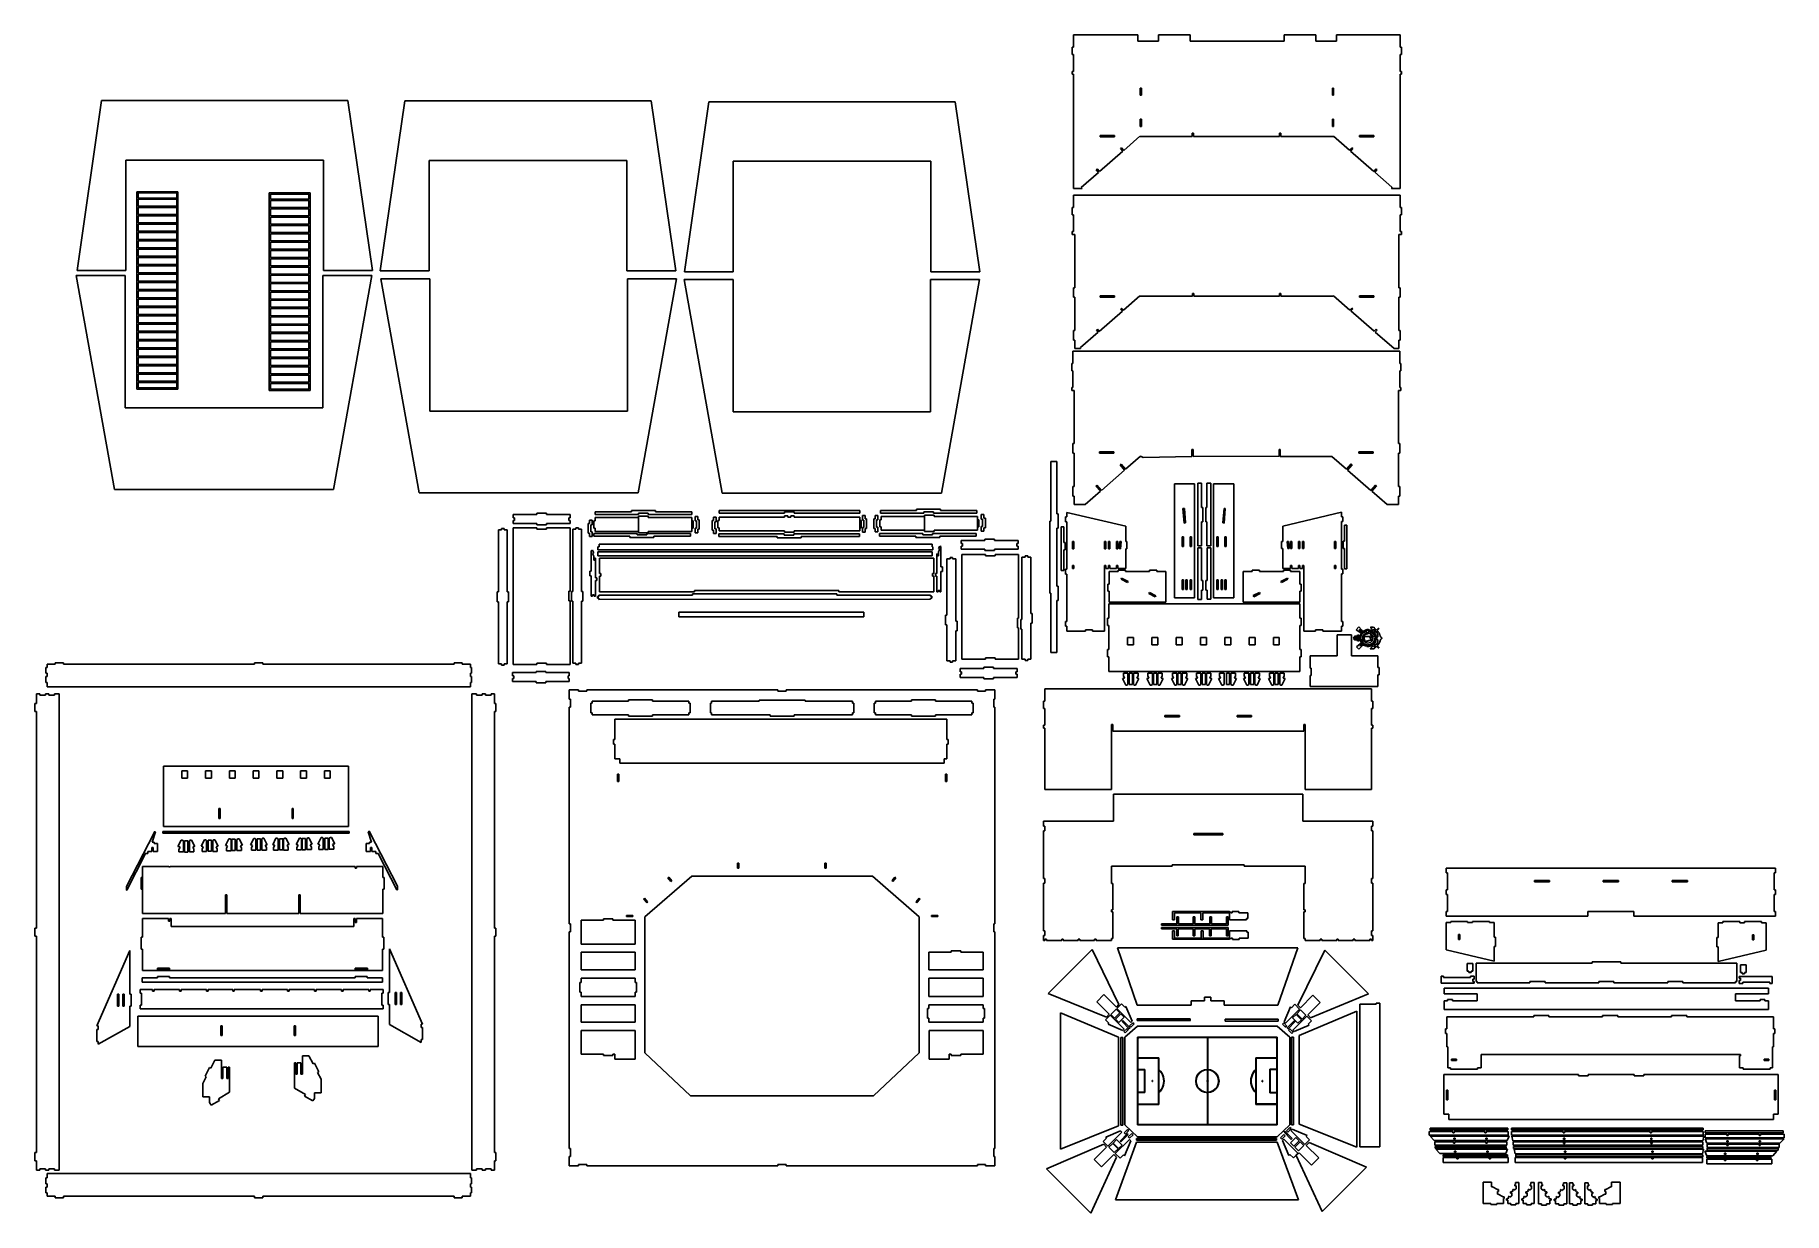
# Model space of a CAD drawing. Extents: x -1434 to 1434, y -966 to 966.
import ezdxf

# ---------------------------------------------------------------- set-up
doc = ezdxf.new("R2010")
doc.units = 0
doc.header["$MEASUREMENT"] = 0
doc.layers.get('0').update_dxf_attribs({"linetype": 'CONTINUOUS'})

msp = doc.modelspace()

# ---------------------------------------------------------------- linework, layer by layer
for p, q in [((269.1, 966.3), (269.1, 946.1)), ((269.1, 966.3), (374.4, 966.3)), ((374.4, 966.3), (374.4, 956)), ((374.4, 956), (408.4, 956)), ((408.4, 966.3), (460.4, 966.3)), ((408.4, 966.3), (408.4, 956)), ((460.4, 956), (460.4, 966.3)), ((460.4, 956), (614.3, 956)), ((614.3, 966.3), (666.4, 966.3)), ((614.3, 966.3), (614.3, 956)), ((666.4, 966.3), (666.4, 956)), ((700.3, 956), (666.4, 956)), ((804.9, 966.3), (700.3, 966.3)), ((700.3, 966.3), (700.3, 956)), ((804.9, 966.3), (804.9, 946.1)), ((266.9, 934.2), (266.9, 946.1)), ((266.9, 946.1), (269.1, 946.1)), ((266.9, 934.2), (269.1, 934.2)), ((269.1, 934.2), (269.1, 906.6)), ((804.9, 946.1), (807, 946.1)), ((804.9, 934.2), (807, 934.2)), ((804.9, 934.2), (804.9, 906.6)), ((807, 946.1), (807, 934.2)), ((266.9, 901.9), (266.9, 906.6)), ((266.9, 906.6), (269.1, 906.6)), ((266.9, 901.9), (269.1, 901.9)), ((269.1, 901.9), (269.1, 714.6)), ((804.9, 906.6), (807, 906.6)), ((804.9, 901.9), (807, 901.9)), ((804.9, 901.9), (804.9, 714.6)), ((807, 906.6), (807, 901.9)), ((378.2, 867.4), (378.2, 879.2)), ((378.2, 879.2), (380.4, 879.2)), ((380.4, 867.4), (378.2, 867.4)), ((380.4, 879.2), (380.4, 867.4)), ((693.6, 867.4), (693.6, 879.2)), ((693.6, 879.2), (695.7, 879.2)), ((695.7, 867.4), (693.6, 867.4)), ((695.7, 879.2), (695.7, 867.4)), ((-1365.5, 579.9), (-1325.2, 858.9)), ((-1325.2, 858.9), (-921.2, 858.9)), ((-880.9, 579.9), (-921.2, 858.9)), ((-868, 579.2), (-827.7, 858.1)), ((-827.7, 858.1), (-423.7, 858.1)), ((-383.3, 579.2), (-423.7, 858.1)), ((-369.3, 577.9), (-328.9, 856.8)), ((-328.9, 856.8), (75, 856.8)), ((115.4, 577.9), (75, 856.8)), ((380.4, 828), (378.2, 828)), ((378.2, 828), (378.2, 816.1)), ((378.2, 816.1), (380.4, 816.1)), ((380.4, 816.1), (380.4, 828)), ((463.9, 799.8), (463.9, 805.3)), ((463.9, 805.3), (466.1, 805.3)), ((466.1, 805.3), (466.1, 799.8)), ((606.9, 805.3), (609.1, 805.3)), ((606.9, 805.3), (606.9, 799.8)), ((609.1, 805.3), (609.1, 799.8)), ((693.6, 828), (693.6, 816.1)), ((695.7, 828), (693.6, 828)), ((693.6, 816.1), (695.7, 816.1)), ((695.7, 816.1), (695.7, 828)), ((349.8, 775.7), (311.7, 742.3)), ((336.1, 801.2), (312.5, 801.2)), ((312.5, 801.2), (312.5, 799)), ((312.5, 799), (336.1, 799)), ((336.1, 799), (336.1, 801.2)), ((346.2, 779.8), (347.8, 781.2)), ((346.2, 779.8), (349.8, 775.7)), ((351.5, 777), (347.8, 781.2)), ((377.9, 800.1), (351.5, 777)), ((377.9, 800.1), (378.2, 799.8)), ((463.9, 799.8), (378.2, 799.8)), ((606.9, 799.8), (466.1, 799.8)), ((694.8, 799.8), (609.1, 799.8)), ((695.2, 800.2), (694.8, 799.8)), ((721.7, 777.1), (695.2, 800.2)), ((721.7, 777.1), (725.3, 781.2)), ((727, 779.9), (723.3, 775.7)), ((761.5, 742.4), (723.3, 775.7)), ((725.3, 781.2), (727, 779.9)), ((737.9, 801.2), (737.9, 799)), ((761.4, 801.2), (737.9, 801.2)), ((737.9, 799), (761.4, 799)), ((761.4, 799), (761.4, 801.2)), ((-1285.2, 761.1), (-961.1, 761.1)), ((-1285.2, 579.9), (-1285.2, 761.1)), ((-961.1, 579.9), (-961.1, 761.1)), ((-787.7, 760.3), (-463.6, 760.3)), ((-787.7, 579.2), (-787.7, 760.3)), ((-463.6, 579.2), (-463.6, 760.3)), ((-289, 759.1), (35.1, 759.1)), ((-289, 577.9), (-289, 759.1)), ((35.1, 577.9), (35.1, 759.1)), ((306.4, 745.1), (308, 746.5)), ((308, 746.5), (311.7, 742.3)), ((761.5, 742.4), (765.2, 746.5)), ((765.2, 746.5), (766.8, 745.1)), ((281.7, 716.2), (310.1, 740.9)), ((310.1, 740.9), (306.4, 745.1)), ((766.8, 745.1), (763.1, 741)), ((791.2, 716.5), (763.1, 741)), ((-1267.4, 709.2), (-1267.4, 385.1)), ((-1267.4, 709.2), (-1199.9, 709.2)), ((-1265.3, 707.1), (-1202, 707.1)), ((-1265.3, 707.1), (-1265.3, 698.8)), ((-1202, 698.8), (-1265.3, 698.8)), ((-1265.3, 696.7), (-1202, 696.7)), ((-1265.3, 696.7), (-1265.3, 685.2)), ((-1202, 707.1), (-1202, 698.8)), ((-1202, 696.7), (-1202, 685.2)), ((-1199.9, 709.2), (-1199.9, 385.1)), ((-1050.3, 707.3), (-1050.3, 383.2)), ((-982.9, 707.3), (-1050.3, 707.3)), ((-1048.2, 705.2), (-1048.2, 697)), ((-985, 705.2), (-1048.2, 705.2)), ((-1048.2, 697), (-985, 697)), ((-985, 694.8), (-1048.2, 694.8)), ((-1048.2, 694.8), (-1048.2, 683.3)), ((-985, 705.2), (-985, 697)), ((-985, 694.8), (-985, 683.3)), ((-982.9, 707.3), (-982.9, 383.2)), ((283.1, 714.6), (269.1, 714.6)), ((269.1, 703.3), (269.1, 683.1)), ((269.1, 703.3), (805, 703.3)), ((283.1, 714.6), (281.7, 716.2)), ((282, 716.5), (282, 716.5)), ((791.2, 714.6), (790.8, 714.6)), ((791.2, 716.5), (791.2, 714.6)), ((804.9, 714.6), (791.2, 714.6)), ((805, 683.1), (805, 703.3)), ((-1202, 685.2), (-1265.3, 685.2)), ((-1265.3, 683.1), (-1202, 683.1)), ((-1265.3, 683.1), (-1265.3, 671.5)), ((-1202, 671.5), (-1265.3, 671.5)), ((-1265.3, 669.4), (-1202, 669.4)), ((-1265.3, 669.4), (-1265.3, 657.9)), ((-1202, 683.1), (-1202, 671.5)), ((-1202, 669.4), (-1202, 657.9)), ((-1048.2, 683.3), (-985, 683.3)), ((-1048.2, 681.2), (-1048.2, 669.7)), ((-985, 681.2), (-1048.2, 681.2)), ((-1048.2, 669.7), (-985, 669.7)), ((-1048.2, 667.5), (-1048.2, 656)), ((-985, 667.5), (-1048.2, 667.5)), ((-985, 681.2), (-985, 669.7)), ((-985, 667.5), (-985, 656)), ((267, 683.1), (267, 671.2)), ((269.1, 683.1), (267, 683.1)), ((269.1, 671.2), (267, 671.2)), ((269.1, 671.2), (269.1, 643.7)), ((805, 683.1), (807.2, 683.1)), ((805, 671.2), (807.2, 671.2)), ((805, 643.7), (805, 671.2)), ((807.2, 671.2), (807.2, 683.1)), ((-1202, 657.9), (-1265.3, 657.9)), ((-1265.3, 655.8), (-1202, 655.8)), ((-1265.3, 655.8), (-1265.3, 644.2)), ((-1202, 644.2), (-1265.3, 644.2)), ((-1265.3, 642.1), (-1202, 642.1)), ((-1265.3, 630.6), (-1265.3, 642.1)), ((-1202, 655.8), (-1202, 644.2)), ((-1202, 642.1), (-1202, 630.6)), ((-1048.2, 656), (-985, 656)), ((-1048.2, 653.9), (-1048.2, 642.3)), ((-985, 653.9), (-1048.2, 653.9)), ((-1048.2, 642.3), (-985, 642.3)), ((-1048.2, 640.2), (-1048.2, 628.7)), ((-985, 640.2), (-1048.2, 640.2)), ((-985, 653.9), (-985, 642.3)), ((-985, 628.7), (-985, 640.2)), ((267, 643.7), (267, 638.9)), ((269.1, 643.7), (267, 643.7)), ((271.3, 638.9), (267, 638.9)), ((271.3, 638.9), (271.3, 551.7)), ((802.9, 638.9), (807.2, 638.9)), ((802.9, 551.7), (802.9, 638.9)), ((805, 643.7), (807.2, 643.7)), ((807.2, 643.7), (807.2, 638.9)), ((-1202, 630.6), (-1265.3, 630.6)), ((-1265.3, 616.9), (-1265.3, 628.4)), ((-1265.3, 628.4), (-1202, 628.4)), ((-1202, 616.9), (-1265.3, 616.9)), ((-1265.3, 614.8), (-1265.3, 603.3)), ((-1265.3, 614.8), (-1202, 614.8)), ((-1202, 603.3), (-1265.3, 603.3)), ((-1202, 628.4), (-1202, 616.9)), ((-1202, 614.8), (-1202, 603.3)), ((-1048.2, 628.7), (-985, 628.7)), ((-1048.2, 626.6), (-1048.2, 615)), ((-985, 626.6), (-1048.2, 626.6)), ((-1048.2, 615), (-985, 615)), ((-1048.2, 612.9), (-1048.2, 601.4)), ((-985, 612.9), (-1048.2, 612.9)), ((-985, 615), (-985, 626.6)), ((-985, 612.9), (-985, 601.4)), ((-1285.2, 579.9), (-1365.5, 579.9)), ((-1265.3, 601.1), (-1202, 601.1)), ((-1265.3, 601.1), (-1265.3, 589.6)), ((-1202, 589.6), (-1265.3, 589.6)), ((-1265.3, 587.5), (-1202, 587.5)), ((-1265.3, 587.5), (-1265.3, 575.9)), ((-1202, 575.9), (-1265.3, 575.9)), ((-1265.3, 573.8), (-1202, 573.8)), ((-1265.3, 562.3), (-1265.3, 573.8)), ((-1202, 601.1), (-1202, 589.6)), ((-1202, 587.5), (-1202, 575.9)), ((-1202, 573.8), (-1202, 562.3)), ((-1048.2, 601.4), (-985, 601.4)), ((-1048.2, 599.3), (-1048.2, 587.7)), ((-985, 599.3), (-1048.2, 599.3)), ((-1048.2, 587.7), (-985, 587.7)), ((-985, 585.6), (-1048.2, 585.6)), ((-1048.2, 585.6), (-1048.2, 574.1)), ((-1048.2, 574.1), (-985, 574.1)), ((-985, 599.3), (-985, 587.7)), ((-985, 585.6), (-985, 574.1)), ((-961.1, 579.9), (-880.9, 579.9)), ((-787.7, 579.2), (-868, 579.2)), ((-463.6, 579.2), (-383.3, 579.2)), ((-289, 577.9), (-369.3, 577.9)), ((35.1, 577.9), (115.4, 577.9)), ((-1366.7, 571.8), (-1304, 220.7)), ((-1286.4, 571.8), (-1366.7, 571.8)), ((-1286.4, 354.4), (-1286.4, 571.8)), ((-1202, 562.3), (-1265.3, 562.3)), ((-1265.3, 560.2), (-1202, 560.2)), ((-1265.3, 560.2), (-1265.3, 548.6)), ((-1202, 548.6), (-1265.3, 548.6)), ((-1265.3, 546.5), (-1202, 546.5)), ((-1265.3, 546.5), (-1265.3, 535)), ((-1202, 560.2), (-1202, 548.6)), ((-1202, 546.5), (-1202, 535)), ((-1048.2, 572), (-1048.2, 560.4)), ((-985, 572), (-1048.2, 572)), ((-1048.2, 560.4), (-985, 560.4)), ((-1048.2, 558.3), (-1048.2, 546.8)), ((-985, 558.3), (-1048.2, 558.3)), ((-1048.2, 546.8), (-985, 546.8)), ((-985, 560.4), (-985, 572)), ((-985, 558.3), (-985, 546.8)), ((-962.3, 571.8), (-882.1, 571.8)), ((-962.3, 354.4), (-962.3, 571.8)), ((-944.8, 220.7), (-882.1, 571.8)), ((-867, 566.4), (-804.3, 215.3)), ((-786.8, 566.4), (-867, 566.4)), ((-786.8, 349), (-786.8, 566.4)), ((-462.6, 349), (-462.6, 566.4)), ((-462.6, 566.4), (-382.4, 566.4)), ((-445.1, 215.3), (-382.4, 566.4)), ((-369.7, 565.4), (-307, 214.4)), ((-289.4, 565.4), (-369.7, 565.4)), ((-289.4, 348.1), (-289.4, 565.4)), ((34.7, 348.1), (34.7, 565.4)), ((34.7, 565.4), (114.9, 565.4)), ((52.3, 214.4), (114.9, 565.4)), ((269.1, 551.7), (269.1, 536)), ((271.3, 551.7), (269.1, 551.7)), ((805, 551.7), (802.9, 551.7)), ((805, 536), (805, 551.7)), ((-1202, 535), (-1265.3, 535)), ((-1265.3, 532.9), (-1265.3, 521.3)), ((-1265.3, 532.9), (-1202, 532.9)), ((-1202, 521.3), (-1265.3, 521.3)), ((-1265.3, 519.2), (-1202, 519.2)), ((-1265.3, 507.7), (-1265.3, 519.2)), ((-1202, 532.9), (-1202, 521.3)), ((-1202, 519.2), (-1202, 507.7)), ((-1048.2, 544.6), (-1048.2, 533.1)), ((-985, 544.6), (-1048.2, 544.6)), ((-1048.2, 533.1), (-985, 533.1)), ((-1048.2, 531), (-1048.2, 519.5)), ((-985, 531), (-1048.2, 531)), ((-1048.2, 519.5), (-985, 519.5)), ((-1048.2, 517.3), (-1048.2, 505.8)), ((-985, 517.3), (-1048.2, 517.3)), ((-985, 544.6), (-985, 533.1)), ((-985, 531), (-985, 519.5)), ((-985, 505.8), (-985, 517.3)), ((271.3, 536), (269.1, 536)), ((271.3, 536), (271.3, 481.4)), ((312.6, 538.2), (336.2, 538.2)), ((312.6, 536), (312.6, 538.2)), ((336.2, 536), (312.6, 536)), ((336.2, 538.2), (336.2, 536)), ((346.4, 516.9), (348, 518.3)), ((349.3, 513.4), (346.4, 516.9)), ((348, 518.3), (350.9, 514.8)), ((350.9, 514.8), (377.8, 538.3)), ((377.8, 538.3), (378.1, 537.9)), ((464, 537.9), (378.1, 537.9)), ((466.2, 542.3), (464, 542.3)), ((464, 542.3), (464, 537.9)), ((466.2, 537.9), (466.2, 542.3)), ((607.1, 537.9), (466.2, 537.9)), ((609.2, 542.3), (607.1, 542.3)), ((607.1, 542.3), (607.1, 537.9)), ((609.2, 537.9), (609.2, 542.3)), ((694, 537.9), (609.2, 537.9)), ((695.7, 538.3), (694, 537.9)), ((722.5, 514.9), (695.7, 538.3)), ((725.5, 518.3), (722.5, 514.9)), ((724.1, 513.5), (727.1, 516.9)), ((727.1, 516.9), (725.5, 518.3)), ((738, 538.2), (761.5, 538.2)), ((738, 536), (738, 538.2)), ((761.5, 536), (738, 536)), ((761.5, 538.2), (761.5, 536)), ((805, 536), (802.9, 536)), ((802.9, 481.4), (802.9, 536)), ((-1202, 507.7), (-1265.3, 507.7)), ((-1265.3, 494), (-1265.3, 505.6)), ((-1265.3, 505.6), (-1202, 505.6)), ((-1202, 494), (-1265.3, 494)), ((-1265.3, 491.9), (-1202, 491.9)), ((-1265.3, 480.4), (-1265.3, 491.9)), ((-1202, 505.6), (-1202, 494)), ((-1202, 491.9), (-1202, 480.4)), ((-1048.2, 505.8), (-985, 505.8)), ((-1048.2, 503.7), (-1048.2, 492.1)), ((-985, 503.7), (-1048.2, 503.7)), ((-1048.2, 492.1), (-985, 492.1)), ((-1048.2, 490), (-1048.2, 478.5)), ((-985, 490), (-1048.2, 490)), ((-985, 492.1), (-985, 503.7)), ((-985, 478.5), (-985, 490)), ((311.1, 480.1), (349.3, 513.4)), ((762.3, 480.2), (724.1, 513.5)), ((-1202, 480.4), (-1265.3, 480.4)), ((-1265.3, 478.2), (-1202, 478.2)), ((-1265.3, 466.7), (-1265.3, 478.2)), ((-1202, 466.7), (-1265.3, 466.7)), ((-1265.3, 464.6), (-1265.3, 453)), ((-1265.3, 464.6), (-1202, 464.6)), ((-1202, 478.2), (-1202, 466.7)), ((-1202, 464.6), (-1202, 453)), ((-1048.2, 478.5), (-985, 478.5)), ((-1048.2, 476.4), (-1048.2, 464.8)), ((-985, 476.4), (-1048.2, 476.4)), ((-1048.2, 464.8), (-985, 464.8)), ((-1048.2, 462.7), (-1048.2, 451.2)), ((-985, 462.7), (-1048.2, 462.7)), ((-985, 464.8), (-985, 476.4)), ((-985, 462.7), (-985, 451.2)), ((269.1, 481.4), (269.1, 465.7)), ((271.3, 481.4), (269.1, 481.4)), ((271.3, 465.7), (269.1, 465.7)), ((271.3, 465.7), (271.3, 451.7)), ((280.3, 453.4), (309.5, 478.7)), ((306.6, 482.1), (308.2, 483.5)), ((309.5, 478.7), (306.6, 482.1)), ((308.2, 483.5), (311.1, 480.1)), ((765.3, 483.6), (762.3, 480.2)), ((763.9, 478.8), (766.9, 482.2)), ((795, 451.7), (763.9, 478.8)), ((766.9, 482.2), (765.3, 483.6)), ((805, 481.4), (802.9, 481.4)), ((805, 465.7), (802.9, 465.7)), ((802.9, 451.7), (802.9, 465.7)), ((805, 465.7), (805, 481.4)), ((-1202, 453), (-1265.3, 453)), ((-1265.3, 450.9), (-1202, 450.9)), ((-1265.3, 439.4), (-1265.3, 450.9)), ((-1202, 439.4), (-1265.3, 439.4)), ((-1265.3, 437.3), (-1202, 437.3)), ((-1265.3, 425.7), (-1265.3, 437.3)), ((-1202, 450.9), (-1202, 439.4)), ((-1202, 437.3), (-1202, 425.7)), ((-1048.2, 451.2), (-985, 451.2)), ((-1048.2, 449.1), (-1048.2, 437.5)), ((-985, 449.1), (-1048.2, 449.1)), ((-1048.2, 437.5), (-985, 437.5)), ((-985, 435.4), (-1048.2, 435.4)), ((-1048.2, 435.4), (-1048.2, 423.9)), ((-985, 437.5), (-985, 449.1)), ((-985, 423.9), (-985, 435.4)), ((268.1, 447.5), (804, 447.5)), ((268.1, 447.5), (268.1, 427.3)), ((280.3, 451.7), (271.3, 451.7)), ((280.3, 453.4), (280.3, 451.7)), ((795, 451.7), (802.9, 451.7)), ((804, 447.5), (804, 427.3)), ((-1202, 425.7), (-1265.3, 425.7)), ((-1265.3, 423.6), (-1202, 423.6)), ((-1265.3, 423.6), (-1265.3, 412.1)), ((-1202, 412.1), (-1265.3, 412.1)), ((-1265.3, 410), (-1202, 410)), ((-1265.3, 410), (-1265.3, 398.4)), ((-1202, 423.6), (-1202, 412.1)), ((-1202, 410), (-1202, 398.4)), ((-1048.2, 423.9), (-985, 423.9)), ((-1048.2, 421.7), (-1048.2, 410.2)), ((-985, 421.7), (-1048.2, 421.7)), ((-1048.2, 410.2), (-985, 410.2)), ((-1048.2, 408.1), (-1048.2, 396.5)), ((-985, 408.1), (-1048.2, 408.1)), ((-985, 421.7), (-985, 410.2)), ((-985, 408.1), (-985, 396.5)), ((268.1, 427.3), (266, 427.3)), ((266, 427.3), (266, 415.4)), ((268.1, 415.4), (266, 415.4)), ((268.1, 415.4), (268.1, 387.9)), ((804, 427.3), (806.1, 427.3)), ((804, 415.4), (806.1, 415.4)), ((804, 415.4), (804, 387.9)), ((806.1, 427.3), (806.1, 415.4)), ((-1267.4, 385.1), (-1199.9, 385.1)), ((-1202, 398.4), (-1265.3, 398.4)), ((-1265.3, 396.3), (-1265.3, 387.2)), ((-1265.3, 396.3), (-1202, 396.3)), ((-1202, 387.2), (-1265.3, 387.2)), ((-1202, 396.3), (-1202, 387.2)), ((-982.9, 383.2), (-1050.3, 383.2)), ((-1048.2, 396.5), (-985, 396.5)), ((-985, 394.4), (-1048.2, 394.4)), ((-1048.2, 394.4), (-1048.2, 385.3)), ((-1048.2, 385.3), (-985, 385.3)), ((-985, 394.4), (-985, 385.3)), ((266, 387.9), (266, 383.1)), ((268.1, 387.9), (266, 387.9)), ((270.3, 383.1), (266, 383.1)), ((270.3, 383.1), (270.3, 295.9)), ((801.9, 383.1), (806.1, 383.1)), ((801.9, 383.1), (801.9, 295.9)), ((804, 387.9), (806.1, 387.9)), ((806.1, 387.9), (806.1, 383.1)), ((-962.3, 354.4), (-1286.4, 354.4)), ((-462.6, 349), (-786.8, 349)), ((34.7, 348.1), (-289.4, 348.1)), ((268.1, 295.9), (268.1, 280.2)), ((268.1, 295.9), (270.3, 295.9)), ((804, 295.9), (801.9, 295.9)), ((804, 280.2), (804, 295.9)), ((232, 266.3), (232, 168.8)), ((241.6, 266.3), (232, 266.3)), ((241.6, 180.6), (241.6, 266.3)), ((268.1, 280.2), (270.3, 280.2)), ((270.3, 280.2), (270.3, 225.6)), ((335.2, 282.4), (311.6, 282.4)), ((311.6, 282.4), (311.6, 280.2)), ((311.6, 280.2), (335.2, 280.2)), ((335.2, 280.2), (335.2, 282.4)), ((347, 262.4), (345.4, 261.1)), ((345.4, 261.1), (352.9, 252.4)), ((354.5, 253.8), (347, 262.4)), ((378.9, 275.1), (354.5, 253.8)), ((378.9, 275.1), (383, 273.2)), ((383, 273.2), (463, 275)), ((463, 275), (463, 286.5)), ((463, 286.5), (465.2, 286.5)), ((465.2, 286.5), (465.2, 275)), ((606.1, 275.1), (465.2, 275)), ((606.1, 286.5), (606.1, 275.1)), ((608.2, 286.5), (606.1, 286.5)), ((608.2, 275), (608.2, 286.5)), ((692.7, 274.9), (608.2, 275)), ((716.9, 253.8), (692.7, 274.9)), ((724.5, 262.5), (716.9, 253.8)), ((718.5, 252.4), (726.1, 261.1)), ((726.1, 261.1), (724.5, 262.5)), ((736.9, 282.4), (736.9, 280.2)), ((760.5, 282.4), (736.9, 282.4)), ((736.9, 280.2), (760.5, 280.2)), ((760.5, 280.2), (760.5, 282.4)), ((804, 280.2), (801.9, 280.2)), ((801.9, 280.2), (801.9, 225.6)), ((352.9, 252.4), (314.7, 219.1)), ((467.5, 230), (434.8, 230)), ((434.8, 230), (434.8, 42.7)), ((467.5, 42.7), (467.5, 230)), ((478.9, 230.9), (472.8, 230.9)), ((472.8, 230.9), (472.8, 128.1)), ((478.9, 230.9), (478.9, 191.3)), ((487.9, 230.8), (487.9, 191.2)), ((487.9, 230.8), (494, 230.8)), ((494, 230.8), (494, 128)), ((498.9, 230), (531.9, 230)), ((498.9, 42.7), (498.9, 230)), ((531.9, 230), (531.9, 42.7)), ((756.7, 219.1), (718.5, 252.4)), ((-944.8, 220.7), (-1304, 220.7)), ((-445.1, 215.3), (-804.3, 215.3)), ((52.3, 214.4), (-307, 214.4)), ((268.1, 225.6), (270.3, 225.6)), ((268.1, 225.6), (268.1, 209.9)), ((268.1, 209.9), (270.3, 209.9)), ((270.3, 209.9), (270.3, 195.9)), ((313.1, 217.7), (288.1, 195.9)), ((307.2, 227.7), (305.6, 226.3)), ((305.6, 226.3), (313.1, 217.7)), ((314.7, 219.1), (307.2, 227.7)), ((764.3, 227.8), (756.7, 219.1)), ((758.3, 217.7), (765.9, 226.4)), ((783.4, 195.9), (758.3, 217.7)), ((765.9, 226.4), (764.3, 227.8)), ((804, 225.6), (801.9, 225.6)), ((804, 209.9), (801.9, 209.9)), ((801.9, 209.9), (801.9, 195.9)), ((804, 209.9), (804, 225.6)), ((-650, 179.4), (-611.3, 179.4)), ((-650, 174.4), (-650, 179.4)), ((-650, 174.4), (-647.8, 174.4)), ((-647.8, 170), (-647.8, 174.4)), ((-611.3, 181.6), (-595.6, 181.6)), ((-611.3, 179.4), (-611.3, 181.6)), ((-595.6, 181.6), (-595.6, 179.4)), ((-595.6, 179.4), (-556.8, 179.4)), ((-559, 174.4), (-559, 170)), ((-556.8, 174.4), (-559, 174.4)), ((-556.8, 179.4), (-556.8, 174.4)), ((-515.5, 183.9), (-456.1, 183.9)), ((-515.5, 179.5), (-515.5, 183.9)), ((-515.5, 179.5), (-444.3, 179.5)), ((-515.4, 174.5), (-444.3, 174.5)), ((-515.4, 174.5), (-515.4, 169.1)), ((-456.1, 186.1), (-456.1, 183.9)), ((-456.1, 186.1), (-416.7, 186.1)), ((-428.5, 181.7), (-444.3, 181.7)), ((-444.3, 181.7), (-444.3, 179.5)), ((-444.3, 176.7), (-444.3, 174.5)), ((-428.5, 176.7), (-444.3, 176.7)), ((-444.3, 174.5), (-444.3, 149.8)), ((-428.5, 179.5), (-428.5, 181.7)), ((-428.5, 179.5), (-357.1, 179.5)), ((-428.5, 176.7), (-428.5, 174.5)), ((-428.5, 174.5), (-357, 174.5)), ((-416.7, 186.1), (-416.7, 183.9)), ((-416.7, 183.9), (-357.1, 183.9)), ((-357.1, 179.5), (-357.1, 183.9)), ((-357, 169.1), (-357, 174.5)), ((-357, 151.9), (-357, 174.5)), ((-351.4, 176.6), (-351.4, 169.1)), ((-351.4, 176.6), (-347.1, 176.6)), ((-347.1, 176.6), (-347.1, 171.1)), ((-321.5, 175.3), (-321.5, 169.8)), ((-317.2, 175.3), (-321.5, 175.3)), ((-317.2, 175.3), (-317.2, 167.8)), ((-312.3, 169.8), (-312.3, 175.2)), ((-312.3, 175.2), (-205.1, 175.2)), ((-312.1, 186), (-81.2, 186)), ((-312.1, 181.7), (-312.1, 186)), ((-312.1, 181.7), (-204.8, 181.7)), ((-205.1, 175.2), (-205.1, 177.4)), ((-205.1, 177.4), (-199.5, 177.4)), ((-204.8, 183.8), (-204.8, 181.7)), ((-189, 183.8), (-204.8, 183.8)), ((-199.5, 177.4), (-199.5, 175.2)), ((-199.5, 175.2), (-194.8, 175.2)), ((-194.8, 175.2), (-194.8, 177.4)), ((-189.3, 177.4), (-194.8, 177.4)), ((-189.3, 177.4), (-189.3, 175.2)), ((-81.4, 175.2), (-189.3, 175.2)), ((-189, 181.7), (-189, 183.8)), ((-189, 181.7), (-81.2, 181.7)), ((-81.4, 169.8), (-81.4, 175.2)), ((-81.4, 152.6), (-81.4, 175.2)), ((-81.2, 181.7), (-81.2, 186)), ((-77, 177.8), (-77, 170.2)), ((-77, 177.8), (-72.7, 177.8)), ((-72.7, 177.8), (-72.7, 172.3)), ((-72.7, 172.3), (-70.4, 172.3)), ((-70.4, 172.3), (-70.4, 156.4)), ((-58.5, 172.7), (-58.5, 156.9)), ((-56.3, 172.7), (-58.5, 172.7)), ((-51.9, 178.2), (-56.3, 178.2)), ((-56.3, 178.2), (-56.3, 172.7)), ((-51.9, 178.2), (-51.9, 170.7)), ((-47.8, 181.9), (-47.8, 186.3)), ((-47.8, 186.3), (11.6, 186.3)), ((-47.8, 181.9), (23.4, 181.9)), ((-46.7, 171), (-46.7, 176.4)), ((-46.7, 176.4), (24.5, 176.4)), ((11.6, 188.5), (50.9, 188.5)), ((11.6, 188.5), (11.6, 186.3)), ((23.4, 184.1), (23.4, 181.9)), ((39.1, 184.1), (23.4, 184.1)), ((24.5, 176.4), (24.5, 178.6)), ((24.5, 178.6), (40.2, 178.6)), ((24.5, 176.4), (24.5, 151.7)), ((39.1, 181.9), (39.1, 184.1)), ((39.1, 181.9), (110.6, 181.9)), ((40.2, 178.6), (40.2, 176.4)), ((111.7, 176.4), (40.2, 176.4)), ((50.9, 188.5), (50.9, 186.3)), ((50.9, 186.3), (110.6, 186.3)), ((110.6, 181.9), (110.6, 186.3)), ((111.7, 171), (111.7, 176.4)), ((111.7, 153.8), (111.7, 176.4)), ((117.8, 179.4), (122.1, 179.4)), ((117.8, 179.4), (117.8, 171.8)), ((122.1, 179.4), (122.1, 173.8)), ((122.1, 173.8), (124.4, 173.8)), ((124.4, 173.8), (124.4, 158)), ((241.6, 180.6), (243.8, 180.6)), ((243.8, 157), (243.8, 180.6)), ((255.8, 167.8), (255.8, 175.7)), ((255.8, 175.7), (257.8, 175.7)), ((257.8, 183.1), (257.8, 175.7)), ((354.6, 160.6), (257.8, 183.1)), ((288.1, 195.9), (270.3, 195.9)), ((450.8, 189.4), (448.6, 189.2)), ((448.6, 189.2), (450.4, 165.6)), ((452.6, 165.7), (450.8, 189.4)), ((481, 191.3), (478.9, 191.3)), ((481, 191.3), (481, 167.6)), ((485.8, 191.2), (485.8, 167.5)), ((485.8, 191.2), (487.9, 191.2)), ((514.1, 165.7), (515.9, 189.4)), ((515.9, 189.4), (518, 189.2)), ((518, 189.2), (516.3, 165.6)), ((612.1, 160.7), (708.8, 183.2)), ((708.8, 183.2), (708.8, 175.8)), ((710.9, 175.8), (708.8, 175.8)), ((710.9, 167.9), (710.9, 175.8)), ((801.9, 195.9), (783.4, 195.9)), ((-674.2, 154.3), (-674.2, 52.5)), ((-674.2, 154.3), (-669.2, 154.3)), ((-669.2, 154.3), (-669.2, 156.5)), ((-669.2, 156.5), (-664.9, 156.5)), ((-664.9, 154.3), (-664.9, 156.5)), ((-664.9, 154.3), (-659.8, 154.3)), ((-659.8, 52.5), (-659.8, 154.3)), ((-650, 165), (-650, 170)), ((-650, 170), (-647.8, 170)), ((-611.3, 165), (-650, 165)), ((-650, -66.2), (-650, 157.7)), ((-611.2, 157.7), (-650, 157.7)), ((-611.3, 165), (-611.3, 162.9)), ((-611.3, 162.9), (-595.6, 162.9)), ((-611.2, 157.7), (-611.2, 155.6)), ((-595.5, 155.6), (-611.2, 155.6)), ((-595.6, 162.9), (-595.6, 165)), ((-556.8, 165), (-595.6, 165)), ((-556.8, 157.7), (-595.5, 157.7)), ((-595.5, 157.7), (-595.5, 155.6)), ((-556.8, 170), (-559, 170)), ((-556.8, 170), (-556.8, 165)), ((-556.8, 53.7), (-556.8, 157.7)), ((-552.2, 53.4), (-552.2, 155.3)), ((-547.1, 155.3), (-552.2, 155.3)), ((-547.1, 155.3), (-547.1, 157.5)), ((-542.8, 157.5), (-547.1, 157.5)), ((-542.8, 155.3), (-542.8, 157.5)), ((-537.8, 155.3), (-542.8, 155.3)), ((-537.8, 155.3), (-537.8, 53.4)), ((-527.3, 164.8), (-527.3, 149)), ((-525, 164.8), (-527.3, 164.8)), ((-525, 149), (-527.3, 149)), ((-525, 170.3), (-525, 164.8)), ((-520.7, 170.3), (-525, 170.3)), ((-525, 149), (-525, 143.5)), ((-520.7, 143.5), (-525, 143.5)), ((-522.8, 151), (-522.8, 162.8)), ((-522.8, 162.8), (-520.7, 162.8)), ((-522.8, 151), (-520.7, 151)), ((-520.7, 170.3), (-520.7, 162.8)), ((-520.7, 151), (-520.7, 143.5)), ((-446.7, 148.4), (-517.8, 148.4)), ((-517.8, 148.4), (-517.8, 144.1)), ((-458.5, 144.1), (-517.8, 144.1)), ((-517.5, 157.3), (-517.5, 169.1)), ((-515.4, 169.1), (-517.5, 169.1)), ((-515.4, 157.3), (-517.5, 157.3)), ((-515.4, 151.9), (-515.4, 157.3)), ((-515.4, 151.9), (-444.3, 151.9)), ((-458.5, 141.8), (-458.5, 144.1)), ((-446.7, 146.3), (-446.7, 148.4)), ((-430.9, 146.3), (-446.7, 146.3)), ((-444.3, 149.8), (-444.3, 151.9)), ((-428.5, 149.8), (-444.3, 149.8)), ((-430.9, 148.4), (-430.9, 146.3)), ((-359.4, 148.4), (-430.9, 148.4)), ((-357, 151.9), (-428.5, 151.9)), ((-428.5, 149.8), (-428.5, 151.9)), ((-419.1, 141.8), (-419.1, 144.1)), ((-359.4, 144.1), (-419.1, 144.1)), ((-359.4, 148.4), (-359.4, 144.1)), ((-354.9, 169.1), (-357, 169.1)), ((-357, 157.3), (-357, 169.1)), ((-354.9, 157.3), (-357, 157.3)), ((-357, 157.3), (-357, 151.9)), ((-354.9, 169.1), (-354.9, 157.3)), ((-349.3, 169.1), (-351.4, 169.1)), ((-351.4, 157.3), (-351.4, 149.8)), ((-349.3, 157.3), (-351.4, 157.3)), ((-351.4, 149.8), (-347.1, 149.8)), ((-349.3, 157.3), (-349.3, 169.1)), ((-347.1, 171.1), (-344.8, 171.1)), ((-347.1, 155.3), (-344.8, 155.3)), ((-347.1, 155.3), (-347.1, 149.8)), ((-344.8, 171.1), (-344.8, 155.3)), ((-323.8, 169.8), (-323.8, 154)), ((-321.5, 169.8), (-323.8, 169.8)), ((-321.5, 154), (-323.8, 154)), ((-321.5, 154), (-321.5, 148.5)), ((-317.2, 148.5), (-321.5, 148.5)), ((-319.4, 156), (-319.4, 167.8)), ((-319.4, 167.8), (-317.2, 167.8)), ((-319.4, 156), (-317.2, 156)), ((-317.2, 156), (-317.2, 148.5)), ((-314.4, 169.8), (-312.3, 169.8)), ((-314.4, 169.8), (-314.4, 158)), ((-312.3, 158), (-314.4, 158)), ((-205.4, 147.9), (-312.7, 147.9)), ((-312.7, 147.9), (-312.7, 143.5)), ((-217.2, 143.5), (-312.7, 143.5)), ((-312.3, 152.6), (-312.3, 158)), ((-205.1, 152.6), (-312.3, 152.6)), ((-217.2, 141.3), (-217.2, 143.5)), ((-205.4, 145.7), (-205.4, 147.9)), ((-189.7, 145.7), (-205.4, 145.7)), ((-205.1, 152.6), (-205.1, 150.5)), ((-189.3, 150.5), (-205.1, 150.5)), ((-189.7, 147.9), (-189.7, 145.7)), ((-81.8, 147.9), (-189.7, 147.9)), ((-81.4, 152.6), (-189.3, 152.6)), ((-189.3, 152.6), (-189.3, 150.5)), ((-177.9, 141.3), (-177.9, 143.5)), ((-81.8, 143.5), (-177.9, 143.5)), ((-81.8, 147.9), (-81.8, 143.5)), ((-79.2, 169.8), (-81.4, 169.8)), ((-81.4, 158), (-81.4, 169.8)), ((-79.2, 158), (-81.4, 158)), ((-81.4, 152.6), (-81.4, 158)), ((-79.2, 169.8), (-79.2, 158)), ((-74.8, 170.2), (-77, 170.2)), ((-74.8, 158.4), (-77, 158.4)), ((-77, 158.4), (-77, 150.9)), ((-77, 150.9), (-72.7, 150.9)), ((-74.8, 158.4), (-74.8, 170.2)), ((-72.7, 156.4), (-70.4, 156.4)), ((-72.7, 156.4), (-72.7, 150.9)), ((-56.3, 156.9), (-58.5, 156.9)), ((-56.3, 156.9), (-56.3, 151.4)), ((-51.9, 151.4), (-56.3, 151.4)), ((-54.1, 170.7), (-51.9, 170.7)), ((-54.1, 158.9), (-54.1, 170.7)), ((-54.1, 158.9), (-51.9, 158.9)), ((-51.9, 158.9), (-51.9, 151.4)), ((22.1, 148.3), (-49.1, 148.3)), ((-49.1, 148.3), (-49.1, 144)), ((10.2, 144), (-49.1, 144)), ((-48.8, 171), (-46.7, 171)), ((-48.8, 171), (-48.8, 159.2)), ((-48.8, 159.2), (-46.7, 159.2)), ((-46.7, 159.2), (-46.7, 153.8)), ((24.5, 153.8), (-46.7, 153.8)), ((10.2, 141.8), (10.2, 144)), ((22.1, 146.2), (22.1, 148.3)), ((37.8, 146.2), (22.1, 146.2)), ((24.5, 153.8), (24.5, 151.7)), ((40.2, 151.7), (24.5, 151.7)), ((109.3, 148.3), (37.8, 148.3)), ((37.8, 148.3), (37.8, 146.2)), ((40.2, 153.8), (40.2, 151.7)), ((111.7, 153.8), (40.2, 153.8)), ((49.6, 141.8), (49.6, 144)), ((109.3, 144), (49.6, 144)), ((109.3, 148.3), (109.3, 144)), ((111.7, 171), (113.9, 171)), ((111.7, 159.2), (111.7, 171)), ((111.7, 159.2), (111.7, 153.8)), ((113.9, 159.2), (111.7, 159.2)), ((113.9, 171), (113.9, 159.2)), ((119.9, 171.8), (117.8, 171.8)), ((119.9, 160), (117.8, 160)), ((117.8, 160), (117.8, 152.5)), ((117.8, 152.5), (122.1, 152.5)), ((119.9, 160), (119.9, 171.8)), ((122.1, 158), (122.1, 152.5)), ((122.1, 158), (124.4, 158)), ((232, 168.8), (230, 168.8)), ((230, 168.8), (230, 50.4)), ((241.6, 62.3), (241.6, 157)), ((241.6, 157), (243.8, 157)), ((249, 159.5), (249, 88)), ((253.1, 159.5), (249, 159.5)), ((253.1, 133.5), (253.1, 159.5)), ((255.8, 167.8), (257.8, 167.8)), ((257.8, 89.9), (257.8, 167.8)), ((354.6, 135.4), (354.6, 160.6)), ((450.4, 165.6), (452.6, 165.7)), ((481, 167.6), (478.9, 167.6)), ((478.9, 167.6), (478.9, 128.1)), ((485.8, 167.5), (487.9, 167.5)), ((487.9, 167.5), (487.9, 128)), ((516.3, 165.6), (514.1, 165.7)), ((612.1, 135.5), (612.1, 160.7)), ((710.9, 167.9), (708.8, 167.9)), ((708.8, 90), (708.8, 167.9)), ((713.5, 161.9), (717.6, 161.9)), ((713.5, 135.9), (713.5, 161.9)), ((717.6, 161.9), (717.6, 90.4)), ((-521.9, 120), (-520, 120.9)), ((-521.9, 86.7), (-521.9, 120)), ((-520, 120.9), (-518, 116.6)), ((-518, 116.6), (-520, 115.7)), ((-518, 111.5), (-520, 115.7)), ((-511.3, 126.5), (-511.3, 121.8)), ((-511.3, 126.5), (-509.2, 126.5)), ((-511.3, 121.8), (38.4, 121.8)), ((-511.3, 118.5), (37.1, 118.5)), ((-511.3, 118.5), (-511.3, 111.6)), ((-509.2, 131.2), (-509.2, 126.5)), ((37.1, 131.2), (-509.2, 131.2)), ((-419.1, 141.8), (-458.5, 141.8)), ((-177.9, 141.3), (-217.2, 141.3)), ((49.6, 141.8), (10.2, 141.8)), ((37.1, 126.5), (37.1, 131.2)), ((37.1, 126.5), (38.4, 126.5)), ((37.1, 118.5), (37.1, 111.6)), ((38.4, 121.8), (38.4, 126.5)), ((44.6, 82.9), (44.6, 115.1)), ((44.6, 115.1), (45.6, 115.1)), ((45.6, 115.1), (45.6, 111.6)), ((49.7, 127.9), (47.7, 123.7)), ((47.7, 123.7), (49.7, 122.8)), ((47.7, 118.5), (49.7, 122.8)), ((47.7, 111.6), (47.7, 118.5)), ((51.6, 127), (49.7, 127.9)), ((51.6, 93.8), (51.6, 127)), ((84.8, 137.2), (123.5, 137.2)), ((84.8, 132.1), (84.8, 137.2)), ((84.8, 132.1), (86.9, 132.1)), ((84.8, 122.8), (84.8, 127.8)), ((84.8, 127.8), (86.9, 127.8)), ((123.5, 122.8), (84.8, 122.8)), ((86.9, 127.8), (86.9, 132.1)), ((123.5, 139.3), (139.2, 139.3)), ((123.5, 137.2), (123.5, 139.3)), ((123.5, 122.8), (123.5, 120.6)), ((123.5, 120.6), (139.2, 120.6)), ((139.2, 139.3), (139.2, 137.2)), ((139.2, 137.2), (178, 137.2)), ((139.2, 120.6), (139.2, 122.8)), ((178, 122.8), (139.2, 122.8)), ((175.8, 132.1), (175.8, 127.8)), ((178, 132.1), (175.8, 132.1)), ((178, 127.8), (175.8, 127.8)), ((178, 137.2), (178, 132.1)), ((178, 127.8), (178, 122.8)), ((255.1, 121.6), (253, 121.6)), ((253, 88), (253, 121.6)), ((255.1, 133.5), (253.1, 133.5)), ((255.1, 121.6), (255.1, 133.5)), ((267.5, 135.4), (267.5, 123.5)), ((269.6, 135.4), (267.5, 135.4)), ((267.5, 123.5), (269.6, 123.5)), ((269.6, 123.5), (269.6, 135.4)), ((319.7, 123.5), (319.7, 135.4)), ((321.8, 135.4), (319.7, 135.4)), ((319.7, 123.5), (321.8, 123.5)), ((321.8, 123.5), (321.8, 135.4)), ((326.6, 123.5), (326.6, 135.4)), ((326.6, 135.4), (328.7, 135.4)), ((328.7, 123.5), (326.6, 123.5)), ((328.7, 135.4), (328.7, 123.5)), ((341.9, 135.4), (339.8, 135.4)), ((339.8, 135.4), (339.8, 123.5)), ((339.8, 123.5), (341.9, 123.5)), ((341.9, 123.5), (341.9, 135.4)), ((343.9, 123.7), (344.8, 135.5)), ((343.9, 123.7), (346.1, 123.5)), ((344.8, 135.5), (347, 135.4)), ((347, 135.4), (344.8, 135.5)), ((344.8, 135.5), (344.8, 135.5)), ((347, 135.4), (346.1, 123.5)), ((354.6, 135.4), (356.7, 135.4)), ((354.6, 123.5), (356.7, 123.5)), ((354.6, 91.2), (354.6, 123.5)), ((356.7, 123.5), (356.7, 135.4)), ((447.4, 127), (447.4, 142.8)), ((449.6, 142.8), (447.4, 142.8)), ((447.4, 127), (449.6, 127)), ((449.6, 127), (449.6, 142.8)), ((460.6, 142.8), (460.6, 127)), ((462.7, 142.8), (460.6, 142.8)), ((460.6, 127), (462.7, 127)), ((462.7, 127), (462.7, 142.8)), ((472.7, 40.4), (472.7, 124.7)), ((478.7, 124.7), (472.7, 124.7)), ((478.9, 128.1), (472.8, 128.1)), ((478.7, 124.7), (478.7, 71.1)), ((487.9, 128), (494, 128)), ((488.2, 124.8), (488.2, 71.1)), ((488.2, 124.8), (494.2, 124.8)), ((494.2, 40.5), (494.2, 124.8)), ((503.9, 142.8), (506.1, 142.8)), ((503.9, 127), (503.9, 142.8)), ((506.1, 127), (503.9, 127)), ((506.1, 142.8), (506.1, 127)), ((517.1, 142.8), (519.3, 142.8)), ((517.1, 127), (517.1, 142.8)), ((519.3, 127), (517.1, 127)), ((519.3, 127), (519.3, 142.8)), ((610, 123.6), (610, 135.5)), ((612.1, 135.5), (610, 135.5)), ((612.1, 123.6), (610, 123.6)), ((612.1, 91.3), (612.1, 123.6)), ((621.9, 135.6), (619.7, 135.5)), ((619.7, 135.5), (621.9, 135.6)), ((619.7, 135.5), (620.6, 123.6)), ((622.8, 123.8), (620.6, 123.6)), ((622.8, 123.8), (621.9, 135.6)), ((621.9, 135.6), (621.9, 135.6)), ((624.7, 123.6), (624.7, 135.5)), ((624.7, 135.5), (626.9, 135.5)), ((626.9, 123.6), (624.7, 123.6)), ((626.9, 135.5), (626.9, 123.6)), ((640, 135.5), (637.9, 135.5)), ((637.9, 135.5), (637.9, 123.6)), ((637.9, 123.6), (640, 123.6)), ((640, 123.6), (640, 135.5)), ((644.8, 123.6), (644.8, 135.5)), ((644.8, 135.5), (647, 135.5)), ((647, 123.6), (644.8, 123.6)), ((647, 123.6), (647, 135.5)), ((697.1, 123.6), (697.1, 135.5)), ((697.1, 135.5), (699.2, 135.5)), ((699.2, 123.6), (697.1, 123.6)), ((699.2, 135.5), (699.2, 123.6)), ((711.5, 135.9), (713.5, 135.9)), ((711.5, 124), (711.5, 135.9)), ((711.5, 124), (713.6, 124)), ((713.6, 90.4), (713.6, 124)), ((-524.2, 78.9), (-524.2, 86.7)), ((-524.2, 86.7), (-521.9, 86.7)), ((-518, 104.6), (-518, 111.5)), ((-515.9, 104.6), (-518, 104.6)), ((-514.9, 108), (-515.9, 108)), ((-515.9, 108), (-515.9, 104.6)), ((-514.9, 75.9), (-514.9, 108)), ((-511.3, 111.6), (37.1, 111.6)), ((-508.5, 108.2), (-508.5, 82.9)), ((-508.5, 108.2), (40, 108.2)), ((40, 108.2), (40, 82.9)), ((45.6, 111.6), (47.7, 111.6)), ((53.9, 93.8), (51.6, 93.8)), ((53.9, 86), (53.9, 93.8)), ((61.4, 106.8), (61.4, 14.3)), ((61.4, 106.8), (66.5, 106.8)), ((66.5, 106.8), (66.5, 108.9)), ((66.5, 108.9), (70.8, 108.9)), ((70.8, 106.8), (70.8, 108.9)), ((70.8, 106.8), (75.9, 106.8)), ((75.9, 4.9), (75.9, 106.8)), ((124.6, 113.8), (85.8, 113.8)), ((85.8, -57.7), (85.8, 113.8)), ((124.6, 113.8), (124.6, 111.7)), ((140.3, 111.7), (124.6, 111.7)), ((140.3, 113.8), (140.3, 111.7)), ((179, 113.8), (140.3, 113.8)), ((179, 9.8), (179, 113.8)), ((184.5, 7.6), (184.5, 109.5)), ((189.6, 109.5), (184.5, 109.5)), ((193.9, 111.6), (189.6, 111.6)), ((189.6, 109.5), (189.6, 111.6)), ((193.9, 109.5), (193.9, 111.6)), ((199, 109.5), (193.9, 109.5)), ((199, 109.5), (199, 17)), ((253, 88), (249, 88)), ((253, 88), (253, 88)), ((255.8, 89.9), (257.8, 89.9)), ((255.8, 82), (255.8, 89.9)), ((267.5, 95.9), (267.5, 91.2)), ((269.6, 95.9), (267.5, 95.9)), ((267.5, 91.2), (269.6, 91.2)), ((269.6, 91.2), (269.6, 95.9)), ((321.8, 95.9), (319.7, 95.9)), ((319.7, 95.9), (319.7, -11.7)), ((321.8, 91.2), (321.8, 95.9)), ((321.8, 91.2), (326.6, 91.2)), ((326.6, 95.9), (328.7, 95.9)), ((326.6, 91.2), (326.6, 95.9)), ((328.7, 95.9), (328.7, 91.2)), ((328.7, 91.2), (339.8, 91.2)), ((341.7, 95.9), (339.8, 95.9)), ((339.8, 95.9), (339.8, 91.2)), ((341.7, 91.2), (341.7, 95.9)), ((341.7, 91.2), (354.6, 91.2)), ((342.4, 88.1), (354.3, 88.1)), ((342.4, 85.9), (342.4, 88.1)), ((354.3, 85.9), (354.3, 88.1)), ((393.7, 85.9), (393.7, 88.1)), ((393.7, 88.1), (405.6, 88.1)), ((405.6, 85.9), (405.6, 88.1)), ((562.1, 86), (562.1, 88.1)), ((562.1, 88.1), (573.9, 88.1)), ((573.9, 86), (573.9, 88.1)), ((624.7, 91.3), (612.1, 91.3)), ((613.4, 86), (613.4, 88.1)), ((613.4, 88.1), (625.2, 88.1)), ((624.7, 96.1), (626.9, 96.1)), ((624.7, 91.3), (624.7, 96.1)), ((625.2, 86), (625.2, 88.1)), ((626.9, 96.1), (626.9, 91.3)), ((637.9, 91.3), (626.9, 91.3)), ((637.9, 96.1), (637.9, 91.3)), ((640, 96.1), (637.9, 96.1)), ((640, 91.3), (640, 96.1)), ((644.8, 91.3), (640, 91.3)), ((644.8, 91.3), (644.8, 96.1)), ((644.8, 96.1), (647, 96.1)), ((647, 96.1), (647, -11.6)), ((697.1, 91.3), (697.1, 96.1)), ((697.1, 96.1), (699.2, 96.1)), ((699.2, 91.3), (697.1, 91.3)), ((699.2, 96.1), (699.2, 91.3)), ((710.9, 90), (708.8, 90)), ((710.9, 82.1), (710.9, 90)), ((713.6, 90.4), (717.6, 90.4)), ((713.6, 90.4), (713.6, 90.4)), ((-521.9, 78.9), (-524.2, 78.9)), ((-521.9, 45.8), (-521.9, 78.9)), ((-514.9, 75.9), (-512.8, 75.9)), ((-514.9, 71.1), (-512.8, 71.1)), ((-514.9, 71.1), (-514.9, 45.8)), ((-512.8, 75.9), (-512.8, 71.1)), ((-508.5, 82.9), (-506.3, 82.9)), ((-508.5, 78.2), (-508.5, 52.9)), ((-508.5, 78.2), (-506.3, 78.2)), ((-506.3, 82.9), (-506.3, 78.2)), ((37.8, 78.2), (37.8, 82.9)), ((37.8, 82.9), (40, 82.9)), ((40, 78.2), (37.8, 78.2)), ((40, 78.2), (40, 52.9)), ((44.6, 82.9), (42.5, 82.9)), ((42.5, 82.9), (42.5, 78.2)), ((44.6, 78.2), (42.5, 78.2)), ((44.6, 78.2), (44.6, 52.9)), ((51.6, 52.9), (51.6, 86)), ((51.6, 86), (53.9, 86)), ((241.6, 62.3), (243.8, 62.3)), ((243.8, 62.3), (243.8, 38.6)), ((255.8, 82), (257.8, 82)), ((257.8, 4.2), (257.8, 82)), ((325.3, 65.5), (325.3, 53.7)), ((327.5, 65.5), (325.3, 65.5)), ((327.5, 65.5), (327.5, 85.9)), ((327.5, 85.9), (342.4, 85.9)), ((347, 73.5), (347.9, 75.3)), ((347, 73.5), (357.5, 68.1)), ((347.9, 75.3), (358.4, 69.9)), ((354.3, 85.9), (393.7, 85.9)), ((358.4, 69.9), (357.5, 68.1)), ((405.6, 85.9), (420.5, 85.9)), ((420.5, 85.9), (420.5, 35.6)), ((447.4, 56.7), (447.4, 72.5)), ((449.6, 72.5), (447.4, 72.5)), ((449.6, 56.7), (449.6, 72.5)), ((453.3, 56.7), (453.3, 72.5)), ((453.3, 72.5), (455.4, 72.5)), ((455.4, 72.5), (455.4, 56.7)), ((462.7, 72.5), (460.6, 72.5)), ((460.6, 72.5), (460.6, 56.7)), ((462.7, 56.7), (462.7, 72.5)), ((480.9, 71.1), (478.7, 71.1)), ((480.9, 55.3), (480.9, 71.1)), ((486.1, 71.1), (488.2, 71.1)), ((486.1, 55.4), (486.1, 71.1)), ((503.9, 72.5), (506.1, 72.5)), ((503.9, 56.7), (503.9, 72.5)), ((506.1, 72.5), (506.1, 56.7)), ((513.4, 72.5), (511.2, 72.5)), ((511.2, 72.5), (511.2, 56.7)), ((513.4, 56.7), (513.4, 72.5)), ((517.1, 72.5), (519.3, 72.5)), ((517.1, 56.7), (517.1, 72.5)), ((519.3, 56.7), (519.3, 72.5)), ((547.1, 86), (562.1, 86)), ((547.1, 86), (547.1, 35.7)), ((573.9, 86), (613.4, 86)), ((619.8, 75.3), (609.3, 69.9)), ((609.3, 69.9), (610.2, 68.2)), ((610.2, 68.2), (620.7, 73.6)), ((620.7, 73.6), (619.8, 75.3)), ((625.2, 86), (640.2, 86)), ((640.2, 65.6), (640.2, 86)), ((640.2, 65.6), (642.4, 65.6)), ((642.4, 65.6), (642.4, 53.8)), ((710.9, 82.1), (708.8, 82.1)), ((708.8, 4.3), (708.8, 82.1)), ((-676.4, 36.6), (-676.4, 52.5)), ((-676.4, 52.5), (-674.2, 52.5)), ((-674.2, 36.6), (-676.4, 36.6)), ((-674.2, 36.6), (-674.2, -65.3)), ((-657.7, 52.5), (-659.8, 52.5)), ((-657.7, 36.6), (-659.8, 36.6)), ((-659.8, -65.3), (-659.8, 36.6)), ((-657.7, 36.6), (-657.7, 52.5)), ((-556.8, 53.7), (-558.9, 53.7)), ((-558.9, 37.8), (-558.9, 53.7)), ((-556.8, 37.8), (-558.9, 37.8)), ((-556.8, -66.2), (-556.8, 37.8)), ((-554.3, 37.6), (-554.3, 53.4)), ((-554.3, 53.4), (-552.2, 53.4)), ((-554.3, 37.6), (-552.2, 37.6)), ((-552.2, -64.3), (-552.2, 37.6)), ((-535.6, 53.4), (-537.8, 53.4)), ((-537.8, 37.6), (-535.6, 37.6)), ((-537.8, 37.6), (-537.8, -64.3)), ((-535.6, 37.6), (-535.6, 53.4)), ((-519.8, 45.8), (-521.9, 45.8)), ((-517.1, 48), (-519.8, 48)), ((-519.8, 45.8), (-519.8, 48)), ((-517.1, 45.8), (-517.1, 48)), ((-514.9, 45.8), (-517.1, 45.8)), ((-511.6, 42.5), (-511.6, 45.3)), ((-511.6, 45.3), (-509.5, 45.3)), ((-511.6, 42.5), (-509.5, 42.5)), ((-509.5, 47.4), (-355.8, 47.5)), ((-509.5, 45.3), (-509.5, 47.4)), ((-509.5, 40.4), (-509.5, 42.5)), ((34.7, 40.5), (-509.5, 40.4)), ((-508.5, 52.9), (-352.6, 52.9)), ((-355.8, 49.6), (-119, 49.6)), ((-355.8, 49.6), (-355.8, 47.5)), ((-352.6, 55), (-115.9, 55)), ((-352.6, 52.9), (-352.6, 55)), ((-119, 49.6), (-119, 47.5)), ((-119, 47.5), (34.7, 47.5)), ((-115.9, 52.9), (-115.9, 55)), ((-115.9, 52.9), (40, 52.9)), ((34.7, 47.5), (34.7, 45.4)), ((36.8, 45.4), (34.7, 45.4)), ((36.8, 42.6), (34.7, 42.6)), ((34.7, 42.6), (34.7, 40.5)), ((36.8, 45.4), (36.8, 42.6)), ((44.6, 52.9), (46.8, 52.9)), ((46.8, 52.9), (46.8, 55)), ((46.8, 55), (49.5, 55)), ((49.5, 52.9), (49.5, 55)), ((49.5, 52.9), (51.6, 52.9)), ((232, 50.4), (230, 50.4)), ((232, 50.4), (232, -47)), ((241.6, 38.6), (243.8, 38.6)), ((241.6, -47), (241.6, 38.6)), ((327.5, 53.7), (325.3, 53.7)), ((326.8, 9.3), (326.8, 33.3)), ((640.1, 33.3), (326.8, 33.3)), ((327.5, 35.6), (327.5, 53.7)), ((327.5, 35.6), (420.5, 35.6)), ((392.5, 50.1), (393.4, 51.8)), ((392.5, 50.1), (403, 44.7)), ((393.4, 51.8), (403.9, 46.4)), ((403, 44.7), (403.9, 46.4)), ((434.8, 42.7), (467.5, 42.7)), ((447.4, 56.7), (449.6, 56.7)), ((455.4, 56.7), (453.3, 56.7)), ((460.6, 56.7), (462.7, 56.7)), ((478.7, 40.4), (472.7, 40.4)), ((480.9, 55.3), (478.7, 55.3)), ((478.7, 55.3), (478.7, 40.4)), ((486.1, 55.4), (488.2, 55.4)), ((488.2, 40.5), (488.2, 55.4)), ((488.2, 40.5), (494.2, 40.5)), ((531.9, 42.7), (498.9, 42.7)), ((506.1, 56.7), (503.9, 56.7)), ((511.2, 56.7), (513.4, 56.7)), ((519.3, 56.7), (517.1, 56.7)), ((640.2, 35.7), (547.1, 35.7)), ((574.3, 51.9), (563.8, 46.5)), ((564.7, 44.8), (563.8, 46.5)), ((564.7, 44.8), (575.2, 50.2)), ((575.2, 50.2), (574.3, 51.9)), ((640.1, 9.3), (640.1, 33.3)), ((640.2, 35.7), (640.2, 53.8)), ((640.2, 53.8), (642.4, 53.8)), ((-378.6, 19.4), (-378.6, 11.8)), ((-75, 19.4), (-378.6, 19.4)), ((-378.6, 11.8), (-75, 11.8)), ((-75, 19.4), (-75, 11.8)), ((59.3, -1.6), (59.3, 14.3)), ((59.3, 14.3), (61.4, 14.3)), ((78, 4.9), (75.9, 4.9)), ((78, -11), (78, 4.9)), ((179, 9.8), (176.9, 9.8)), ((176.9, -6.1), (176.9, 9.8)), ((182.4, -8.3), (182.4, 7.6)), ((182.4, 7.6), (184.5, 7.6)), ((201.1, 17), (199, 17)), ((199, 1.1), (201.1, 1.1)), ((199, 1.1), (199, -57.7)), ((201.1, 1.1), (201.1, 17)), ((255.8, -3.8), (255.8, 4.2)), ((255.8, 4.2), (257.8, 4.2)), ((324.7, -2.5), (324.7, 9.3)), ((326.8, 9.3), (324.7, 9.3)), ((640.1, 9.3), (642.2, 9.3)), ((642.2, -2.5), (642.2, 9.3)), ((710.9, 4.3), (708.8, 4.3)), ((710.9, -3.7), (710.9, 4.3)), ((61.4, -1.6), (59.3, -1.6)), ((61.4, -1.6), (61.4, -60.4)), ((78, -11), (75.9, -11)), ((75.9, -60.4), (75.9, -11)), ((179, -6.1), (176.9, -6.1)), ((179, -57.7), (179, -6.1)), ((182.4, -8.3), (184.5, -8.3)), ((184.5, -57.7), (184.5, -8.3)), ((255.8, -3.8), (257.8, -3.8)), ((257.8, -11.7), (257.8, -3.8)), ((288.7, -11.7), (257.8, -11.7)), ((300.4, -9.5), (288.7, -9.5)), ((288.7, -9.5), (288.7, -11.7)), ((300.4, -9.5), (300.4, -11.7)), ((319.7, -11.7), (300.4, -11.7)), ((326.8, -2.5), (324.7, -2.5)), ((326.8, -41.9), (326.8, -2.5)), ((357.8, -34.2), (357.8, -22.2)), ((357.8, -22.2), (367.3, -22.2)), ((367.3, -22.2), (367.3, -34.2)), ((397.7, -22.2), (407.2, -22.2)), ((397.7, -34.2), (397.7, -22.2)), ((407.2, -22.2), (407.2, -34.2)), ((437.6, -22.2), (447.1, -22.2)), ((437.6, -34.2), (437.6, -22.2)), ((447.1, -22.2), (447.1, -34.2)), ((477.5, -34.2), (477.5, -22.2)), ((477.5, -22.2), (487, -22.2)), ((487, -22.2), (487, -34.2)), ((517.3, -22.2), (526.9, -22.2)), ((517.3, -34.2), (517.3, -22.2)), ((526.9, -22.2), (526.9, -34.2)), ((557.2, -34.2), (557.2, -22.2)), ((557.2, -22.2), (566.8, -22.2)), ((566.8, -22.2), (566.8, -34.2)), ((597.1, -22.2), (606.6, -22.2)), ((597.1, -34.2), (597.1, -22.2)), ((606.6, -22.2), (606.6, -34.2)), ((640.1, -41.9), (640.1, -2.5)), ((640.1, -2.5), (642.2, -2.5)), ((647, -11.6), (666.2, -11.6)), ((666.2, -9.4), (666.2, -11.6)), ((666.2, -9.4), (678, -9.4)), ((678, -9.4), (678, -11.6)), ((678, -11.6), (708.8, -11.6)), ((701.3, -17.5), (724.8, -17.5)), ((701.3, -52.3), (701.3, -17.5)), ((710.9, -3.7), (708.8, -3.7)), ((708.8, -11.6), (708.8, -3.7)), ((724.8, -52.3), (724.8, -17.5)), ((728.5, -23.1), (728.6, -22.3)), ((728.6, -23.9), (728.5, -23.1)), ((728.6, -22.3), (728.9, -21.6)), ((728.9, -24.7), (728.6, -23.9)), ((728.9, -21.6), (729.4, -21)), ((729.4, -25.3), (728.9, -24.7)), ((729.4, -21), (730, -20.5)), ((730, -25.8), (729.4, -25.3)), ((730, -20.5), (730.8, -20.2)), ((730.8, -26.1), (730, -25.8)), ((730.1, -22.7), (730.3, -22.4)), ((730.1, -23.1), (730.1, -22.7)), ((730.1, -23.5), (730.1, -23.1)), ((730.3, -23.9), (730.1, -23.5)), ((730.3, -22.4), (730.5, -22.1)), ((730.5, -24.2), (730.3, -23.9)), ((730.5, -22.1), (730.8, -21.9)), ((730.8, -24.4), (730.5, -24.2)), ((730.8, -20.2), (731.6, -20.1)), ((730.8, -21.9), (731.2, -21.7)), ((731.2, -24.5), (730.8, -24.4)), ((731.6, -26.2), (730.8, -26.1)), ((731.2, -21.7), (731.6, -21.7)), ((731.6, -24.6), (731.2, -24.5)), ((731.6, -20.1), (732.4, -20.2)), ((731.6, -21.7), (732, -21.7)), ((732, -24.5), (731.6, -24.6)), ((732.4, -26.1), (731.6, -26.2)), ((732, -21.7), (732.3, -21.9)), ((732.3, -24.4), (732, -24.5)), ((732.3, -21.9), (732.6, -22.1)), ((732.6, -24.2), (732.3, -24.4)), ((732.4, -20.2), (733.1, -20.5)), ((733.1, -25.8), (732.4, -26.1)), ((732.6, -22.1), (732.8, -22.4)), ((732.8, -23.9), (732.6, -24.2)), ((732.8, -22.4), (733, -22.7)), ((733, -23.5), (732.8, -23.9)), ((732.9, -9.3), (737, -4.8)), ((739.2, -14.1), (732.9, -9.3)), ((733, -22.7), (733, -23.1)), ((733, -23.1), (733, -23.5)), ((733.1, -20.5), (733.7, -21)), ((733.7, -25.3), (733.1, -25.8)), ((733.7, -21), (734, -21.3)), ((734, -25), (733.7, -25.3)), ((734, -21.3), (735.1, -18.5)), ((734, -21.3), (734.2, -21.6)), ((734.2, -24.7), (734, -25)), ((734, -25), (735.1, -27.7)), ((734.2, -21.6), (734.5, -22.3)), ((734.5, -23.9), (734.2, -24.7)), ((734.5, -22.3), (734.6, -23.1)), ((734.6, -23.1), (734.5, -23.9)), ((735.1, -18.5), (736.9, -18.5)), ((735.1, -27.7), (736.9, -27.7)), ((735.2, -19), (737.1, -19)), ((735.2, -27.2), (735.2, -19)), ((737.1, -27.2), (735.2, -27.2)), ((736.9, -18.5), (737.1, -18.7)), ((736.9, -27.7), (737.1, -27.5)), ((737, -4.8), (742.2, -10.1)), ((737.1, -18.7), (737.3, -18.9)), ((737.1, -19), (737.1, -27.2)), ((737.1, -27.5), (737.3, -27.3)), ((737.3, -18.9), (737.5, -19.1)), ((737.3, -27.3), (737.5, -27.1)), ((737.5, -19.1), (737.7, -19.4)), ((737.5, -27.1), (737.6, -26.8)), ((737.6, -26.8), (737.8, -26.6)), ((740.1, -13), (737.7, -9.1)), ((737.7, -9.1), (741.7, -11.6)), ((737.7, -19.4), (737.8, -19.6)), ((737.8, -19.6), (738, -19.9)), ((737.8, -26.6), (738, -26.3)), ((738, -19.9), (738.1, -20.1)), ((738, -26.3), (738.1, -26.1)), ((738.1, -20.1), (738.2, -20.4)), ((738.1, -21.9), (738.2, -21.8)), ((738.1, -22.1), (738.1, -21.9)), ((738.2, -22.2), (738.1, -22.1)), ((738.1, -23), (738.2, -22.9)), ((738.1, -23.1), (738.1, -23)), ((738.1, -23.2), (738.1, -23.1)), ((738.2, -23.3), (738.1, -23.2)), ((738.1, -24.2), (738.2, -24.1)), ((738.2, -24.3), (738.1, -24.2)), ((738.1, -26.1), (738.2, -25.8)), ((738.2, -20.4), (738.4, -20.7)), ((738.2, -21.7), (738.3, -21.6)), ((738.2, -21.8), (738.2, -21.7)), ((738.2, -22.3), (738.2, -22.2)), ((738.3, -22.4), (738.2, -22.3)), ((738.2, -22.8), (738.3, -22.7)), ((738.2, -22.9), (738.2, -22.8)), ((738.2, -23.4), (738.2, -23.3)), ((738.3, -23.4), (738.2, -23.4)), ((738.2, -24), (738.3, -23.9)), ((738.2, -24.1), (738.2, -24)), ((738.2, -24.4), (738.2, -24.3)), ((738.3, -24.5), (738.2, -24.4)), ((738.2, -25.8), (738.3, -25.5)), ((738.3, -21.6), (738.4, -21.6)), ((738.4, -22.4), (738.3, -22.4)), ((738.3, -22.7), (738.4, -22.7)), ((738.4, -23.5), (738.3, -23.4)), ((738.3, -23.9), (738.4, -23.8)), ((738.4, -24.6), (738.3, -24.5)), ((738.3, -25.5), (738.4, -25.2)), ((738.4, -20.7), (738.5, -20.9)), ((738.4, -21.6), (738.5, -21.5)), ((738.6, -22.4), (738.4, -22.4)), ((738.4, -22.7), (738.5, -22.7)), ((738.5, -23.5), (738.4, -23.5)), ((738.4, -23.8), (738.5, -23.8)), ((738.5, -24.7), (738.4, -24.6)), ((738.4, -25.2), (738.5, -25)), ((738.5, -20.9), (738.6, -21.2)), ((738.5, -21.5), (738.6, -21.5)), ((738.6, -22.4), (738.5, -22.7)), ((739.7, -22.6), (738.5, -22.7)), ((738.5, -23.5), (739.7, -23.5)), ((738.6, -23.8), (738.5, -23.5)), ((738.5, -23.8), (738.6, -23.8)), ((738.6, -24.7), (738.5, -24.7)), ((738.5, -25), (738.6, -24.7)), ((738.6, -21.2), (738.6, -21.5)), ((738.7, -21.5), (738.6, -21.5)), ((738.6, -22.4), (739.7, -22.4)), ((738.6, -23.8), (739.7, -23.8)), ((738.6, -24.7), (738.8, -24.7)), ((738.7, -21.5), (739.2, -18.9)), ((739.8, -21.6), (738.7, -21.5)), ((738.8, -24.7), (739.8, -24.7)), ((738.9, -26), (738.8, -24.7)), ((740.1, -29.3), (738.9, -26)), ((742.1, -14.1), (739.2, -14.1)), ((739.2, -18.9), (740.7, -15.7)), ((739.7, -22.4), (740.4, -22.4)), ((739.7, -22.6), (739.7, -22.4)), ((740.4, -22.6), (739.7, -22.6)), ((739.7, -23.5), (740.5, -23.5)), ((739.7, -23.8), (739.7, -23.5)), ((739.7, -23.8), (740.5, -23.8)), ((739.8, -21.6), (740, -19.8)), ((740.4, -21.6), (739.8, -21.6)), ((739.8, -24.7), (740.6, -24.7)), ((740, -26.3), (739.8, -24.7)), ((740, -19.8), (741.3, -16.8)), ((741.3, -29.3), (740, -26.3)), ((742.1, -13.2), (740.1, -13)), ((740.4, -21.6), (740.5, -21.6)), ((740.4, -22.6), (740.4, -22.4)), ((740.5, -21.6), (740.9, -19.5)), ((740.5, -23.8), (740.5, -23.5)), ((740.7, -25.4), (740.6, -24.7)), ((740.7, -15.7), (742.1, -14.1)), ((741.7, -28.2), (740.7, -25.4)), ((740.9, -19.5), (742.2, -16.8)), ((741.3, -16.8), (743.3, -14.2)), ((741.7, -11.6), (742.1, -13.2)), ((743.4, -30.6), (741.7, -28.2)), ((742.1, -14.1), (742.9, -13)), ((742.2, -10.1), (742.9, -13)), ((742.2, -16.8), (744.1, -14.5)), ((742.9, -13), (743, -13)), ((743, -13), (745.9, -11)), ((743.3, -14.2), (745.9, -12.2)), ((743.4, -22.9), (743.7, -20.7)), ((743.7, -25.1), (743.4, -22.9)), ((743.7, -20.7), (744.5, -18.7)), ((744.5, -27.1), (743.7, -25.1)), ((744.1, -14.5), (746.5, -12.8)), ((744.5, -18.7), (745.9, -16.9)), ((745.9, -28.8), (744.5, -27.1)), ((745.6, -21.2), (745.7, -21.1)), ((745.6, -21.3), (745.6, -21.2)), ((745.6, -21.4), (745.6, -21.3)), ((745.6, -21.6), (745.6, -21.4)), ((745.6, -22.2), (745.6, -21.6)), ((745.7, -22.8), (745.6, -22.2)), ((745.7, -21), (745.8, -20.8)), ((745.7, -21.1), (745.7, -21)), ((745.8, -23.5), (745.7, -22.8)), ((745.8, -20.7), (745.9, -20.6)), ((745.8, -20.8), (745.8, -20.7)), ((745.9, -24.1), (745.8, -23.5)), ((745.9, -11), (749.2, -9.8)), ((745.9, -12.2), (748.9, -10.9)), ((745.9, -16.9), (746.3, -16.6)), ((745.9, -16.9), (745.9, -17.2)), ((745.9, -17.2), (746, -17.5)), ((745.9, -20.6), (746, -20.5)), ((746.1, -24.7), (745.9, -24.1)), ((746, -17.5), (746.1, -17.8)), ((746, -20.5), (746.1, -20.5)), ((746.1, -17.8), (746.2, -18.1)), ((746.1, -20.5), (746.2, -20.4)), ((746.3, -25.3), (746.1, -24.7)), ((746.2, -18.1), (746.3, -18.4)), ((746.2, -20.4), (746.3, -20.3)), ((746.3, -16.6), (747.6, -15.6)), ((747, -16.6), (746.3, -16.6)), ((746.3, -18.4), (746.5, -18.7)), ((746.3, -20.3), (747.3, -20.3)), ((746.5, -25.9), (746.3, -25.3)), ((746.5, -12.8), (749.3, -11.7)), ((746.5, -18.7), (746.6, -19)), ((746.8, -26.5), (746.5, -25.9)), ((746.6, -19), (746.7, -19.2)), ((746.7, -19.2), (746.9, -19.5)), ((747.5, -28.4), (746.7, -29.5)), ((747.1, -27.1), (746.8, -26.5)), ((746.9, -19.5), (747, -19.8)), ((747.7, -16.6), (747, -16.6)), ((747, -19.8), (747.2, -20.1)), ((747.4, -27.6), (747.1, -27.1)), ((747.2, -20.1), (747.3, -20.3)), ((747.3, -20.3), (755.1, -20.3)), ((747.8, -28.2), (747.4, -27.6)), ((747.7, -28.8), (747.5, -28.4)), ((747.6, -15.6), (749.6, -14.7)), ((748.4, -16.6), (747.7, -16.6)), ((748.2, -28.7), (747.7, -28.8)), ((748.2, -28.7), (747.8, -28.2)), ((747.9, -29.2), (759.7, -25.6)), ((757.4, -25.8), (748.2, -28.7)), ((749, -16.6), (748.4, -16.6)), ((748.9, -10.9), (750.4, -10.7)), ((749.7, -16.5), (749, -16.6)), ((749.2, -9.8), (750.4, -9.7)), ((749.3, -11.7), (750.4, -11.6)), ((749.6, -14.7), (751.8, -14.4)), ((750.4, -16.3), (749.7, -16.5)), ((750.4, -9.2), (750.5, -9)), ((750.4, -9.3), (750.4, -9.2)), ((750.4, -9.7), (750.4, -9.3)), ((750.4, -10.7), (750.4, -9.7)), ((750.4, -11.6), (750.4, -10.7)), ((751.1, -16.2), (750.4, -16.3)), ((750.5, -9), (750.5, -8.9)), ((750.5, -8.9), (750.6, -8.9)), ((750.6, -8.9), (750.7, -8.8)), ((750.7, -8.8), (750.9, -8.8)), ((750.9, -8.8), (751, -8.8)), ((751, -8.8), (751.1, -8.9)), ((751.1, -8.9), (751.2, -8.9)), ((751.7, -16), (751.1, -16.2)), ((751.2, -8.9), (751.3, -9)), ((751.3, -9), (751.3, -9.2)), ((751.3, -9.2), (751.3, -9.3)), ((751.3, -9.3), (751.3, -9.6)), ((751.3, -9.6), (751.5, -9.6)), ((751.3, -9.6), (751.3, -10.6)), ((751.3, -10.6), (751.5, -10.6)), ((751.3, -10.6), (751.3, -11.6)), ((751.3, -11.6), (751.5, -11.5)), ((751.5, -9.2), (751.6, -9.1)), ((751.5, -9.6), (751.5, -9.2)), ((751.5, -10.6), (751.5, -9.6)), ((751.5, -11.5), (751.5, -10.6)), ((751.6, -9), (751.7, -8.9)), ((751.6, -9.1), (751.6, -9)), ((751.7, -8.9), (751.8, -8.8)), ((752.4, -15.7), (751.7, -16)), ((751.8, -8.8), (751.9, -8.8)), ((751.8, -14.4), (754, -14.7)), ((751.9, -8.8), (752, -8.7)), ((752, -8.7), (752.1, -8.8)), ((752.1, -8.8), (752.3, -8.8)), ((752.3, -8.8), (752.4, -8.9)), ((752.4, -8.9), (752.4, -9)), ((752.4, -9), (752.5, -9.1)), ((753, -15.5), (752.4, -15.7)), ((752.5, -9.1), (752.5, -9.2)), ((752.5, -9.2), (752.5, -9.5)), ((752.5, -9.5), (752.6, -9.5)), ((752.5, -9.5), (752.5, -10.5)), ((752.5, -10.5), (752.6, -10.6)), ((752.5, -10.5), (752.5, -11.5)), ((752.5, -11.5), (752.6, -11.5)), ((752.5, -11.5), (752.5, -11.5)), ((752.6, -9.1), (752.7, -9)), ((752.6, -9.2), (752.6, -9.1)), ((752.6, -9.5), (752.6, -9.2)), ((752.6, -10.6), (752.6, -9.5)), ((752.6, -11.5), (752.6, -10.6)), ((752.7, -9), (752.8, -8.9)), ((752.8, -8.9), (752.9, -8.8)), ((752.9, -8.8), (753, -8.8)), ((753, -8.8), (753.1, -8.7)), ((753.6, -15.2), (753, -15.5)), ((753.1, -8.7), (753.2, -8.8)), ((753.2, -8.8), (753.3, -8.8)), ((753.3, -8.8), (753.4, -8.9)), ((753.4, -8.9), (753.5, -9)), ((753.5, -9), (753.6, -9.1)), ((753.6, -9.1), (753.6, -9.2)), ((753.6, -9.2), (753.6, -9.6)), ((753.6, -9.6), (753.6, -10.7)), ((753.6, -9.6), (756.3, -10.1)), ((753.6, -10.7), (753.6, -11.7)), ((753.6, -10.7), (755.4, -10.9)), ((753.6, -11.7), (755.2, -12)), ((754.2, -14.8), (753.6, -15.2)), ((754, -14.7), (754.2, -14.8)), ((754.2, -14.8), (755.1, -15.2)), ((755, -20.6), (755.1, -20.5)), ((755, -20.7), (755, -20.6)), ((755, -20.6), (755, -20.6)), ((755, -20.8), (755, -20.7)), ((755, -20.9), (755, -20.8)), ((755, -21), (755, -20.9)), ((755, -21.1), (755, -21)), ((755.1, -21.1), (755, -21.1)), ((755.4, -15.7), (755.1, -15.2)), ((755.1, -15.2), (756, -15.6)), ((755.1, -20.3), (755.1, -20.3)), ((755.1, -20.3), (755.2, -20.3)), ((755.1, -20.4), (755.1, -20.3)), ((755.1, -20.5), (755.1, -20.4)), ((755.1, -21.2), (755.1, -21.1)), ((755.1, -21.3), (755.1, -21.2)), ((755.2, -21.7), (755.1, -21.3)), ((755.2, -12), (757.9, -13.2)), ((755.2, -20.3), (755.3, -20.3)), ((755.2, -20.3), (755.2, -20.3)), ((755.3, -22.1), (755.2, -21.7)), ((755.3, -20.3), (755.4, -20.3)), ((755.3, -20.3), (755.3, -20.3)), ((755.5, -22.5), (755.3, -22.1)), ((755.4, -10.9), (758.4, -12.2)), ((755.7, -16.2), (755.4, -15.7)), ((755.4, -20.3), (755.5, -20.3)), ((755.4, -20.3), (755.4, -20.3)), ((755.5, -20.3), (755.5, -20.4)), ((755.5, -20.4), (755.5, -20.4)), ((755.5, -20.4), (755.6, -20.5)), ((755.6, -22.9), (755.5, -22.5)), ((756.3, -5.5), (755.6, -5.7)), ((756.1, -6), (755.6, -5.7)), ((755.6, -20.5), (755.6, -20.5)), ((755.6, -20.5), (756.8, -22.5)), ((755.8, -23.3), (755.6, -22.9)), ((756, -16.7), (755.7, -16.2)), ((756, -23.7), (755.8, -23.3)), ((756, -15.6), (757.8, -16.9)), ((756.3, -17.2), (756, -16.7)), ((756.2, -24.1), (756, -23.7)), ((756.5, -6.4), (756.1, -6)), ((756.4, -24.5), (756.2, -24.1)), ((756.9, -5.4), (756.3, -5.5)), ((756.3, -10.1), (759.5, -11.6)), ((756.6, -17.8), (756.3, -17.2)), ((756.6, -24.8), (756.4, -24.5)), ((757, -6.8), (756.5, -6.4)), ((756.9, -18.3), (756.6, -17.8)), ((756.9, -25.2), (756.6, -24.8)), ((756.8, -22.5), (757, -22.6)), ((757.6, -5.3), (756.9, -5.4)), ((757.1, -18.8), (756.9, -18.3)), ((757.1, -25.5), (756.9, -25.2)), ((757.4, -7.2), (757, -6.8)), ((757, -22.6), (757.1, -22.7)), ((757.4, -19.4), (757.1, -18.8)), ((757.1, -22.7), (757.3, -22.8)), ((757.4, -25.8), (757.1, -25.5)), ((757.3, -22.8), (757.5, -22.8)), ((757.8, -7.6), (757.4, -7.2)), ((757.6, -19.9), (757.4, -19.4)), ((760, -25.1), (757.4, -25.8)), ((757.5, -22.8), (757.7, -22.7)), ((758.3, -5.3), (757.6, -5.3)), ((757.9, -20.5), (757.6, -19.9)), ((757.7, -22.7), (757.9, -22.6)), ((758.2, -8), (757.8, -7.6)), ((757.8, -16.9), (759.1, -18.7)), ((759.1, -27.1), (757.8, -28.8)), ((757.9, -13.2), (760.2, -15.1)), ((758.1, -21.1), (757.9, -20.5)), ((757.9, -22.6), (758, -22.5)), ((758, -22.5), (758.2, -22.4)), ((758.3, -21.6), (758.1, -21.1)), ((758.5, -8.4), (758.2, -8)), ((758.2, -22.4), (758.3, -22.2)), ((758.9, -5.3), (758.3, -5.3)), ((758.3, -21.8), (758.3, -21.6)), ((758.3, -22), (758.3, -21.8)), ((758.3, -22.2), (758.3, -22)), ((758.4, -12.2), (761, -14.2)), ((758.9, -8.9), (758.5, -8.4)), ((759.6, -5.3), (758.9, -5.3)), ((759.2, -9.4), (758.9, -8.9)), ((759.1, -18.7), (760, -20.7)), ((759.7, -25.6), (759.1, -27.1)), ((759.6, -9.8), (759.2, -9.4)), ((759.5, -11.6), (762, -13.7)), ((760.3, -5.4), (759.6, -5.3)), ((759.9, -10.3), (759.6, -9.8)), ((760, -25.1), (759.7, -25.6)), ((760.1, -10.8), (759.9, -10.3)), ((760, -20.7), (760.2, -22.9)), ((760.2, -22.9), (760, -25.1)), ((760.7, -9.4), (760.1, -10.8)), ((760.2, -15.1), (761.9, -17.6)), ((760.9, -5.5), (760.3, -5.4)), ((761, -9.5), (760.7, -9.4)), ((761.6, -5.7), (760.9, -5.5)), ((761.3, -9.6), (761, -9.5)), ((761, -14.2), (763, -16.8)), ((761.7, -9.8), (761.3, -9.6)), ((762.7, -26.3), (761.5, -29)), ((762.2, -5.8), (761.6, -5.7)), ((762, -9.9), (761.7, -9.8)), ((761.9, -17.6), (762.9, -20.4)), ((762, -7.2), (763.4, -6.3)), ((762.5, -7.5), (762, -7.2)), ((762.3, -10.1), (762, -9.9)), ((764.5, -11.4), (762, -13.7)), ((762, -13.7), (762.2, -13.9)), ((762.8, -6.1), (762.2, -5.8)), ((762.2, -13.9), (762.8, -14.7)), ((762.7, -10.2), (762.3, -10.1)), ((763, -7.8), (762.5, -7.5)), ((763, -10.4), (762.7, -10.2)), ((763, -24.6), (762.7, -26.3)), ((763.4, -6.3), (762.8, -6.1)), ((762.8, -14.7), (765.3, -12.3)), ((762.8, -14.7), (764.2, -16.8)), ((762.9, -20.4), (763.1, -21.6)), ((763.4, -8.1), (763, -7.8)), ((763.3, -10.6), (763, -10.4)), ((763, -16.8), (764.3, -19.8)), ((763, -24.6), (764.5, -24.6)), ((764.3, -26.3), (763, -29.3)), ((764.5, -21.6), (763.1, -21.6)), ((763.1, -22.5), (763.2, -22.7)), ((763.1, -22.5), (764.6, -22.5)), ((763.2, -23.5), (763.1, -23.8)), ((764.6, -23.8), (763.1, -23.8)), ((764.6, -22.7), (763.2, -22.7)), ((763.2, -23.5), (764.6, -23.5)), ((763.6, -10.8), (763.3, -10.6)), ((763.9, -8.4), (763.4, -8.1)), ((763.9, -11), (763.6, -10.8)), ((765.1, -27.2), (763.6, -30.4)), ((764.4, -8.7), (763.9, -8.4)), ((764.2, -11.2), (763.9, -11)), ((764.5, -11.4), (764.2, -11.2)), ((764.2, -16.8), (765.4, -20.1)), ((764.3, -19.8), (764.5, -21.6)), ((764.5, -24.6), (764.3, -26.3)), ((764.8, -9), (764.4, -8.7)), ((765.6, -21.6), (764.5, -21.6)), ((764.5, -24.6), (765.6, -24.6)), ((764.6, -22.5), (765.6, -22.5)), ((764.6, -22.5), (764.6, -22.7)), ((765.7, -22.7), (764.6, -22.7)), ((764.6, -23.5), (765.7, -23.5)), ((764.6, -23.5), (764.6, -23.8)), ((765.7, -23.8), (764.6, -23.8)), ((765.3, -9.3), (764.8, -9)), ((765.6, -24.6), (765.1, -27.2)), ((765.7, -9.7), (765.3, -9.3)), ((765.3, -12.3), (765.3, -12.4)), ((765.3, -12.4), (765.9, -13.1)), ((765.4, -20.1), (765.6, -21.6)), ((766.1, -21.6), (765.6, -21.6)), ((765.6, -22.5), (766.1, -22.5)), ((765.6, -22.5), (765.7, -22.7)), ((765.6, -24.6), (766, -24.6)), ((766, -9.9), (765.7, -9.7)), ((766.1, -22.7), (765.7, -22.7)), ((765.7, -23.5), (766.1, -23.5)), ((765.7, -23.5), (765.7, -23.7)), ((765.7, -23.7), (765.7, -23.8)), ((766, -23.8), (765.7, -23.8)), ((765.9, -13.1), (766.5, -13.9)), ((768.7, -7.4), (766, -9.9)), ((766, -23.8), (766.1, -23.8)), ((766.1, -24.6), (766, -24.6)), ((766.1, -21.6), (766.2, -21.6)), ((766.2, -22.5), (766.1, -22.5)), ((766.1, -22.7), (766.2, -22.7)), ((766.2, -23.5), (766.1, -23.5)), ((766.1, -23.8), (766.2, -23.8)), ((766.2, -24.6), (766.1, -24.6)), ((766.2, -21.6), (766.3, -21.7)), ((766.3, -22.4), (766.2, -22.5)), ((766.2, -22.7), (766.3, -22.8)), ((766.3, -23.5), (766.2, -23.5)), ((766.2, -23.8), (766.3, -23.9)), ((766.3, -24.5), (766.2, -24.6)), ((766.3, -21.7), (766.4, -21.8)), ((766.4, -22.4), (766.3, -22.4)), ((766.3, -22.8), (766.4, -22.8)), ((766.4, -23.4), (766.3, -23.5)), ((766.3, -23.9), (766.4, -24)), ((766.4, -24.4), (766.3, -24.5)), ((766.4, -21.8), (766.5, -21.8)), ((766.5, -22.3), (766.4, -22.4)), ((766.4, -22.8), (766.5, -22.9)), ((766.5, -23.3), (766.4, -23.4)), ((766.4, -24), (766.4, -24.1)), ((766.4, -24.1), (766.4, -24.2)), ((766.4, -24.2), (766.4, -24.3)), ((766.4, -24.3), (766.6, -24.4)), ((766.4, -24.3), (766.4, -24.4)), ((766.5, -13.9), (767, -14.7)), ((766.5, -21.8), (766.5, -21.9)), ((766.5, -21.9), (766.5, -22.1)), ((766.7, -21.9), (766.5, -21.9)), ((766.5, -22.1), (766.5, -22.2)), ((766.5, -22.2), (766.5, -22.3)), ((766.5, -22.9), (766.5, -23)), ((766.5, -23), (766.5, -23.1)), ((766.5, -23.1), (766.5, -23.2)), ((766.5, -23.2), (766.5, -23.3)), ((766.6, -24.4), (766.7, -24.6)), ((766.9, -21.8), (766.7, -21.9)), ((766.7, -24.6), (766.8, -24.7)), ((766.8, -24.7), (767, -24.8)), ((767.1, -21.7), (766.9, -21.8)), ((767, -10.7), (769.5, -8.3)), ((767, -10.8), (767, -10.7)), ((767.4, -11.1), (767, -10.8)), ((767, -14.7), (767.4, -15.5)), ((767, -24.8), (767.1, -24.9)), ((767.3, -21.6), (767.1, -21.7)), ((767.1, -24.9), (767.2, -25)), ((767.2, -25), (767.4, -25.2)), ((767.5, -21.5), (767.3, -21.6)), ((767.8, -11.5), (767.4, -11.1)), ((767.4, -15.5), (767.7, -16.4)), ((767.4, -25.2), (767.5, -25.3)), ((767.6, -21.4), (767.5, -21.5)), ((767.5, -25.3), (767.6, -25.4)), ((767.8, -21.2), (767.6, -21.4)), ((767.6, -25.4), (767.8, -25.6)), ((767.7, -16.4), (768, -17.3)), ((768.2, -11.9), (767.8, -11.5)), ((767.9, -21), (767.8, -21.2)), ((767.8, -25.6), (767.9, -25.7)), ((768, -20.8), (767.9, -21)), ((767.9, -25.7), (768, -25.8)), ((768, -17.3), (768.1, -17.5)), ((768.1, -20.6), (768, -20.8)), ((768, -25.8), (768.1, -26)), ((768.2, -27.8), (768, -28.9)), ((768.1, -17.5), (768.1, -17.8)), ((768.1, -17.8), (768.2, -18)), ((768.2, -20.2), (768.1, -20.4)), ((768.1, -20.4), (768.1, -20.6)), ((768.1, -26), (768.1, -26.2)), ((768.1, -26.2), (768.1, -26.3)), ((768.1, -26.3), (768.2, -26.5)), ((768.6, -12.4), (768.2, -11.9)), ((768.2, -18), (768.2, -18.3)), ((768.2, -18.3), (768.2, -18.5)), ((768.2, -18.5), (768.3, -18.8)), ((768.3, -19.5), (768.2, -19.7)), ((768.2, -19.7), (768.2, -20)), ((768.2, -20), (768.2, -20.2)), ((768.2, -26.5), (768.2, -26.7)), ((768.2, -26.7), (768.2, -26.8)), ((768.2, -26.8), (768.2, -27)), ((768.2, -27), (768.2, -27.2)), ((768.2, -27.2), (768.2, -27.3)), ((768.2, -27.3), (768.2, -27.5)), ((768.2, -27.5), (768.2, -27.7)), ((768.2, -27.7), (768.2, -27.8)), ((768.3, -18.8), (768.3, -19)), ((768.3, -19), (768.3, -19.2)), ((768.3, -19.2), (768.3, -19.5)), ((769, -12.8), (768.6, -12.4)), ((768.7, -7.4), (768.8, -7.3)), ((768.8, -7.3), (768.9, -7.3)), ((768.9, -7.3), (769.1, -7.3)), ((769.3, -13.3), (769, -12.8)), ((769.1, -7.3), (769.3, -7.3)), ((769.3, -7.3), (769.4, -7.3)), ((769.6, -13.7), (769.3, -13.3)), ((769.4, -7.3), (769.5, -7.4)), ((769.5, -7.4), (769.6, -7.6)), ((769.6, -8.2), (769.5, -8.3)), ((769.6, -7.6), (769.7, -7.7)), ((769.7, -8), (769.6, -8.2)), ((769.9, -14.2), (769.6, -13.7)), ((769.7, -7.7), (769.7, -7.9)), ((769.7, -7.9), (769.7, -8)), ((770.2, -14.7), (769.9, -14.2)), ((770.5, -15.2), (770.2, -14.7)), ((770.7, -15.7), (770.5, -15.2)), ((770.9, -16.2), (770.7, -15.7)), ((771.1, -16.8), (770.9, -16.2)), ((771.2, -17.1), (771.1, -16.8)), ((771.3, -17.3), (771.2, -17.1)), ((771.4, -17.6), (771.3, -17.3)), ((771.5, -17.9), (771.4, -17.6)), ((771.6, -18.2), (771.5, -17.9)), ((771.5, -29.1), (771.9, -27.8)), ((771.7, -18.4), (771.6, -18.2)), ((771.8, -18.7), (771.7, -18.4)), ((771.9, -19), (771.8, -18.7)), ((772, -19.3), (771.9, -19)), ((771.9, -27.6), (772, -27.5)), ((771.9, -27.7), (771.9, -27.6)), ((771.9, -27.8), (771.9, -27.7)), ((772.1, -19.5), (772, -19.3)), ((772, -27.3), (772.1, -27.2)), ((772, -27.3), (772, -27.3)), ((772, -27.4), (772, -27.3)), ((772, -27.5), (772, -27.4)), ((772.2, -19.8), (772.1, -19.5)), ((772.1, -27), (772.2, -26.9)), ((772.1, -27.1), (772.1, -27)), ((772.1, -27.2), (772.1, -27.1)), ((772.3, -20.1), (772.2, -19.8)), ((772.2, -26.7), (772.4, -26.3)), ((772.2, -26.8), (772.2, -26.7)), ((772.2, -26.9), (772.2, -26.8)), ((772.4, -20.4), (772.3, -20.1)), ((772.6, -20.7), (772.4, -20.4)), ((772.4, -26.3), (772.5, -26)), ((772.5, -26), (772.7, -25.6)), ((772.8, -21), (772.6, -20.7)), ((772.7, -25.6), (772.9, -25.3)), ((773, -21.3), (772.8, -21)), ((772.9, -25.3), (773.2, -25)), ((773.3, -21.6), (773, -21.3)), ((773.2, -25), (773.4, -24.7)), ((773.5, -21.8), (773.3, -21.6)), ((773.4, -24.7), (773.7, -24.4)), ((773.8, -22.1), (773.5, -21.8)), ((773.7, -24.4), (773.9, -24.1)), ((774, -22.3), (773.8, -22.1)), ((773.9, -24.1), (774.2, -23.8)), ((774.3, -22.6), (774, -22.3)), ((774.2, -23.8), (774.5, -23.6)), ((774.6, -22.8), (774.3, -22.6)), ((774.5, -23.6), (774.9, -23.4)), ((774.9, -23), (774.6, -22.8)), ((775.2, -23.2), (774.9, -23)), ((774.9, -23.4), (775.2, -23.2)), ((124.6, -55.5), (140.3, -55.5)), ((124.6, -57.7), (124.6, -55.5)), ((140.3, -57.7), (140.3, -55.5)), ((232, -47), (241.6, -47)), ((324.7, -53.7), (324.7, -41.9)), ((326.8, -41.9), (324.7, -41.9)), ((326.8, -53.7), (324.7, -53.7)), ((326.8, -77.7), (326.8, -53.7)), ((357.8, -34.2), (367.3, -34.2)), ((397.7, -34.2), (407.2, -34.2)), ((437.6, -34.2), (447.1, -34.2)), ((477.5, -34.2), (487, -34.2)), ((517.3, -34.2), (526.9, -34.2)), ((557.2, -34.2), (566.8, -34.2)), ((597.1, -34.2), (606.6, -34.2)), ((640.1, -41.9), (642.2, -41.9)), ((640.1, -53.7), (642.2, -53.7)), ((640.1, -77.7), (640.1, -53.7)), ((642.2, -53.7), (642.2, -41.9)), ((657, -52.3), (701.3, -52.3)), ((657, -52.3), (657, -72.7)), ((724.8, -52.3), (768.3, -52.3)), ((733.1, -37.2), (739.2, -32.3)), ((737, -41.5), (733.1, -37.2)), ((742.4, -36), (737, -41.5)), ((738.7, -36), (740.3, -33.3)), ((741.7, -35), (738.7, -36)), ((739.2, -32.3), (742, -32.1)), ((742, -32.1), (740.1, -29.3)), ((740.3, -33.3), (742.3, -32.7)), ((743.3, -31.9), (741.3, -29.3)), ((742.3, -32.7), (741.7, -35)), ((742, -32.1), (742.6, -32)), ((742.1, -32.2), (742, -32.1)), ((743.1, -33.1), (742.1, -32.2)), ((743.1, -33.1), (742.4, -36)), ((742.6, -32), (743.2, -32.7)), ((743.2, -32.7), (743.1, -33.1)), ((744.8, -34.5), (743.1, -33.1)), ((745.9, -33.9), (743.3, -31.9)), ((745.7, -32.5), (743.4, -30.6)), ((748, -36), (744.8, -34.5)), ((748.4, -33.8), (745.7, -32.5)), ((746.7, -29.5), (745.9, -28.8)), ((748.9, -35.2), (745.9, -33.9)), ((746.7, -29.5), (748, -29.5)), ((747.6, -30.2), (746.7, -29.5)), ((749.6, -31), (747.6, -30.2)), ((747.9, -29.2), (747.7, -28.8)), ((748, -29.5), (747.9, -29.2)), ((750.4, -36.4), (748, -36)), ((750.4, -34.1), (748.4, -33.8)), ((750.4, -35.4), (748.9, -35.2)), ((751.8, -31.3), (749.6, -31)), ((750.4, -35.4), (750.4, -34.1)), ((750.4, -35.4), (750.4, -36.4)), ((750.4, -36.4), (750.4, -36.7)), ((750.4, -36.8), (750.4, -36.7)), ((750.5, -36.9), (750.4, -36.8)), ((750.5, -37), (750.5, -36.9)), ((750.6, -37), (750.5, -37)), ((750.7, -37.1), (750.6, -37)), ((750.8, -37.1), (750.7, -37.1)), ((750.9, -37.1), (750.8, -37.1)), ((751, -37), (750.9, -37.1)), ((751.1, -37), (751, -37)), ((751.2, -36.8), (751.1, -36.9)), ((751.1, -36.9), (751.1, -37)), ((751.2, -35.5), (751.2, -34.3)), ((751.4, -34.3), (751.2, -34.3)), ((751.2, -36.6), (751.2, -35.5)), ((751.6, -35.5), (751.2, -35.5)), ((751.2, -36.7), (751.2, -36.6)), ((751.2, -36.6), (751.2, -36.6)), ((751.2, -36.6), (751.2, -36.6)), ((751.2, -36.6), (751.2, -36.7)), ((751.5, -36.6), (751.2, -36.6)), ((751.2, -36.7), (751.2, -36.8)), ((751.6, -34.3), (751.4, -34.3)), ((751.6, -36.6), (751.5, -36.6)), ((751.6, -34.3), (751.6, -35.5)), ((751.6, -35.5), (751.6, -36.6)), ((751.6, -36.6), (751.6, -36.7)), ((751.6, -36.8), (751.6, -36.7)), ((751.6, -36.9), (751.6, -36.8)), ((751.7, -37), (751.6, -36.9)), ((751.8, -37), (751.7, -37)), ((754, -31), (751.8, -31.3)), ((751.9, -37.1), (751.8, -37)), ((752, -37.1), (751.9, -37.1)), ((752.1, -37.1), (752, -37.1)), ((752.2, -37), (752.1, -37.1)), ((752.3, -36.9), (752.2, -37)), ((752.2, -37), (752.2, -37)), ((752.3, -35.6), (752.3, -34.2)), ((752.6, -34.2), (752.3, -34.2)), ((752.6, -35.5), (752.3, -35.6)), ((752.3, -36.6), (752.3, -35.6)), ((752.6, -36.5), (752.3, -36.6)), ((752.3, -36.6), (752.3, -36.6)), ((752.3, -36.6), (752.3, -36.6)), ((752.3, -36.6), (752.3, -36.7)), ((752.3, -36.6), (752.3, -36.6)), ((752.3, -36.7), (752.3, -36.8)), ((752.3, -36.8), (752.3, -36.9)), ((752.6, -34.2), (752.6, -35.5)), ((752.6, -35.5), (752.6, -36.5)), ((752.6, -36.5), (752.6, -36.7)), ((752.6, -36.8), (752.6, -36.7)), ((752.7, -36.9), (752.6, -36.8)), ((752.7, -37), (752.7, -36.9)), ((752.8, -37), (752.7, -37)), ((752.9, -37.1), (752.8, -37)), ((753, -37.1), (752.9, -37.1)), ((753.1, -37.1), (753, -37.1)), ((753.2, -37), (753.1, -37.1)), ((753.3, -37), (753.2, -37)), ((753.4, -36.8), (753.3, -36.9)), ((753.3, -36.9), (753.3, -37)), ((754.3, -34), (753.4, -34.1)), ((753.4, -35.4), (753.4, -34.1)), ((755.4, -35.2), (753.4, -35.4)), ((753.4, -36.5), (753.4, -35.4)), ((755.1, -36.3), (753.4, -36.5)), ((753.4, -36.6), (753.4, -36.5)), ((753.4, -36.6), (753.4, -36.6)), ((753.4, -36.6), (753.4, -36.7)), ((753.4, -36.6), (753.4, -36.6)), ((753.4, -36.7), (753.4, -36.8)), ((756, -30.2), (754, -31)), ((757.1, -33), (754.3, -34)), ((758.4, -35.1), (755.1, -36.3)), ((758.4, -33.9), (755.4, -35.2)), ((756, -40.2), (755.6, -40.6)), ((755.6, -40.6), (756.2, -40.7)), ((757.8, -28.8), (756, -30.2)), ((756.4, -39.9), (756, -40.2)), ((756.2, -40.7), (756.9, -40.8)), ((756.9, -39.5), (756.4, -39.9)), ((757.3, -39.1), (756.9, -39.5)), ((756.9, -40.8), (757.6, -40.9)), ((759.6, -31.3), (757.1, -33)), ((757.7, -38.7), (757.3, -39.1)), ((757.6, -40.9), (758.2, -40.9)), ((758, -38.3), (757.7, -38.7)), ((758.4, -37.9), (758, -38.3)), ((758.2, -40.9), (758.9, -40.9)), ((761, -31.9), (758.4, -33.9)), ((761.3, -33.1), (758.4, -35.1)), ((758.8, -37.5), (758.4, -37.9)), ((759.1, -37.1), (758.8, -37.5)), ((758.9, -40.9), (759.6, -40.9)), ((759.4, -36.6), (759.1, -37.1)), ((759.8, -36.1), (759.4, -36.6)), ((761.5, -29), (759.6, -31.3)), ((759.6, -40.9), (760.2, -40.8)), ((760.1, -35.7), (759.8, -36.1)), ((760.7, -37), (760.1, -35.7)), ((760.2, -40.8), (760.9, -40.7)), ((761.7, -36.6), (760.7, -37)), ((760.9, -40.7), (761.6, -40.6)), ((763, -29.3), (761, -31.9)), ((761.9, -32.4), (761.3, -33.1)), ((761.6, -40.6), (762.2, -40.4)), ((762.6, -36.1), (761.7, -36.6)), ((762.6, -31.5), (761.9, -32.4)), ((764.3, -35), (761.9, -32.4)), ((761.9, -39.2), (763.1, -38.6)), ((763.5, -39.9), (761.9, -39.2)), ((762.2, -40.4), (762.8, -40.2)), ((763.6, -30.4), (762.6, -31.5)), ((765.3, -34), (762.6, -31.5)), ((763.5, -35.6), (762.6, -36.1)), ((762.8, -40.2), (763.5, -39.9)), ((763.1, -38.6), (764.2, -38)), ((764.3, -35), (763.5, -35.6)), ((764.2, -38), (765.3, -37.3)), ((765.8, -33.5), (765.3, -34)), ((765.3, -37.3), (766.1, -36.6)), ((766.4, -32.7), (765.8, -33.5)), ((766.1, -36.6), (768.6, -39)), ((766.9, -31.8), (766.4, -32.7)), ((767.4, -30.8), (766.9, -31.8)), ((767.1, -35.7), (767.3, -35.6)), ((769.5, -37.9), (767.1, -35.7)), ((767.3, -35.6), (768.2, -34.6)), ((767.8, -29.9), (767.4, -30.8)), ((768, -28.9), (767.8, -29.9)), ((768.2, -34.6), (769, -33.6)), ((768.3, -52.3), (768.3, -71.6)), ((768.8, -39.1), (768.6, -39)), ((768.9, -39.1), (768.8, -39.1)), ((769.1, -39.1), (768.9, -39.1)), ((769, -33.6), (769.7, -32.6)), ((769.3, -39.1), (769.1, -39.1)), ((769.4, -39), (769.3, -39.1)), ((769.6, -38.9), (769.4, -39)), ((769.5, -37.9), (769.7, -38.1)), ((769.7, -38.8), (769.6, -38.9)), ((769.7, -32.6), (770.4, -31.4)), ((769.7, -38.1), (769.7, -38.2)), ((769.7, -38.2), (769.8, -38.4)), ((769.8, -38.4), (769.7, -38.6)), ((769.7, -38.6), (769.7, -38.8)), ((770.4, -31.4), (771, -30.3)), ((771, -30.3), (771.5, -29.1)), ((-1416.6, -71.4), (-1414.5, -71.4)), ((-1416.6, -80.8), (-1416.6, -71.4)), ((-1416.6, -80.8), (-1414.5, -80.8)), ((-1414.5, -65.8), (-1401.2, -65.8)), ((-1414.5, -65.8), (-1414.5, -71.4)), ((-1414.5, -80.8), (-1414.5, -86.3)), ((-1401.2, -63.6), (-1387.8, -63.6)), ((-1401.2, -63.6), (-1401.2, -65.8)), ((-1387.8, -63.6), (-1387.8, -65.8)), ((-1074.1, -65.8), (-1387.8, -65.8)), ((-1074.1, -65.8), (-1074.1, -63.6)), ((-1060.8, -63.6), (-1074.1, -63.6)), ((-1060.8, -63.6), (-1060.8, -65.8)), ((-1060.8, -65.8), (-747.1, -65.8)), ((-747.1, -63.6), (-733.7, -63.6)), ((-747.1, -65.8), (-747.1, -63.6)), ((-733.7, -65.8), (-733.7, -63.6)), ((-733.7, -65.8), (-720.3, -65.8)), ((-720.3, -65.8), (-720.3, -71.4)), ((-718.2, -71.4), (-720.3, -71.4)), ((-720.3, -86.3), (-720.3, -80.8)), ((-720.3, -80.8), (-718.2, -80.8)), ((-718.2, -71.4), (-718.2, -80.8)), ((-669.2, -65.3), (-674.2, -65.3)), ((-669.2, -65.3), (-669.2, -67.5)), ((-664.9, -67.5), (-669.2, -67.5)), ((-659.8, -65.3), (-664.9, -65.3)), ((-664.9, -65.3), (-664.9, -67.5)), ((-612.4, -79.8), (-651.2, -79.8)), ((-651.2, -79.8), (-651.2, -84.9)), ((-651.2, -84.9), (-649, -84.9)), ((-650, -66.2), (-611.2, -66.2)), ((-649, -84.9), (-649, -89.2)), ((-612.4, -77.7), (-612.4, -79.8)), ((-612.4, -77.7), (-596.7, -77.7)), ((-611.2, -64.1), (-595.5, -64.1)), ((-611.2, -66.2), (-611.2, -64.1)), ((-596.7, -77.7), (-596.7, -79.8)), ((-558, -79.8), (-596.7, -79.8)), ((-595.5, -66.2), (-595.5, -64.1)), ((-595.5, -66.2), (-556.8, -66.2)), ((-560.1, -89.2), (-560.1, -84.9)), ((-558, -84.9), (-560.1, -84.9)), ((-558, -84.9), (-558, -79.8)), ((-552.2, -64.3), (-547.1, -64.3)), ((-547.1, -64.3), (-547.1, -66.5)), ((-547.1, -66.5), (-542.8, -66.5)), ((-542.8, -64.3), (-537.8, -64.3)), ((-542.8, -64.3), (-542.8, -66.5)), ((66.5, -60.4), (61.4, -60.4)), ((66.5, -60.4), (66.5, -62.6)), ((70.8, -62.6), (66.5, -62.6)), ((75.9, -60.4), (70.8, -60.4)), ((70.8, -60.4), (70.8, -62.6)), ((83.3, -73.1), (83.3, -78.2)), ((122.1, -73.1), (83.3, -73.1)), ((83.3, -78.2), (85.5, -78.2)), ((83.3, -82.5), (85.5, -82.5)), ((83.3, -82.5), (83.3, -87.6)), ((85.5, -78.2), (85.5, -82.5)), ((85.8, -57.7), (124.6, -57.7)), ((122.1, -71), (137.8, -71)), ((122.1, -71), (122.1, -73.1)), ((137.8, -71), (137.8, -73.1)), ((176.5, -73.1), (137.8, -73.1)), ((140.3, -57.7), (179, -57.7)), ((176.5, -78.2), (174.4, -78.2)), ((174.4, -82.5), (174.4, -78.2)), ((176.5, -82.5), (174.4, -82.5)), ((176.5, -78.2), (176.5, -73.1)), ((176.5, -87.6), (176.5, -82.5)), ((184.5, -57.7), (189.6, -57.7)), ((189.6, -57.7), (189.6, -59.9)), ((189.6, -59.9), (193.9, -59.9)), ((193.9, -57.7), (199, -57.7)), ((193.9, -57.7), (193.9, -59.9)), ((640.1, -77.7), (326.8, -77.7)), ((350.8, -80.7), (358.3, -80.7)), ((350.8, -84.9), (350.8, -80.7)), ((352.7, -88.6), (350.8, -84.9)), ((358.3, -99.1), (358.3, -80.7)), ((360.1, -99.1), (360.1, -80.7)), ((360.1, -80.7), (365.6, -80.7)), ((365.6, -99.1), (365.6, -80.7)), ((374.8, -80.7), (367.3, -80.7)), ((367.3, -99.1), (367.3, -80.7)), ((372.9, -88.6), (374.8, -84.9)), ((374.8, -84.9), (374.8, -80.7)), ((390.9, -84.9), (390.9, -80.7)), ((390.9, -80.7), (398.4, -80.7)), ((392.8, -88.6), (390.9, -84.9)), ((398.4, -99.1), (398.4, -80.7)), ((400, -99.1), (400, -80.7)), ((400, -80.7), (405.5, -80.7)), ((405.5, -99.1), (405.5, -80.7)), ((407.1, -99.1), (407.1, -80.7)), ((414.5, -80.7), (407.1, -80.7)), ((412.7, -88.6), (414.5, -84.9)), ((414.5, -84.9), (414.5, -80.7)), ((431.2, -80.7), (438.7, -80.7)), ((431.2, -84.9), (431.2, -80.7)), ((433.1, -88.6), (431.2, -84.9)), ((438.7, -99.1), (438.7, -80.7)), ((439.9, -99.1), (439.9, -80.7)), ((439.9, -80.7), (445.4, -80.7)), ((445.4, -99.1), (445.4, -80.7)), ((447.5, -99.1), (447.5, -80.7)), ((455, -80.7), (447.5, -80.7)), ((453.1, -88.6), (455, -84.9)), ((455, -84.9), (455, -80.7)), ((470.5, -80.7), (478, -80.7)), ((470.5, -84.9), (470.5, -80.7)), ((472.4, -88.6), (470.5, -84.9)), ((478, -99.1), (478, -80.7)), ((479.8, -99.1), (479.8, -80.7)), ((479.8, -80.7), (485.3, -80.7)), ((485.3, -99.1), (485.3, -80.7)), ((494.3, -80.7), (486.9, -80.7)), ((486.9, -99.1), (486.9, -80.7)), ((492.5, -88.6), (494.3, -84.9)), ((494.3, -84.9), (494.3, -80.7)), ((508.4, -84.9), (508.4, -80.7)), ((508.4, -80.7), (515.9, -80.7)), ((510.3, -88.6), (508.4, -84.9)), ((515.9, -99.1), (515.9, -80.7)), ((519.7, -99.1), (519.7, -80.7)), ((519.7, -80.7), (525.1, -80.7)), ((525.1, -99.1), (525.1, -80.7)), ((527.3, -99.1), (527.3, -80.7)), ((534.8, -80.7), (527.3, -80.7)), ((532.9, -88.6), (534.8, -84.9)), ((534.8, -84.9), (534.8, -80.7)), ((549.2, -80.7), (556.7, -80.7)), ((549.2, -84.9), (549.2, -80.7)), ((551.1, -88.6), (549.2, -84.9)), ((556.7, -99.1), (556.7, -80.7)), ((559.5, -99.1), (559.5, -80.7)), ((559.5, -80.7), (565, -80.7)), ((565, -99.1), (565, -80.7)), ((574, -80.7), (566.5, -80.7)), ((566.5, -99.1), (566.5, -80.7)), ((572.1, -88.6), (574, -84.9)), ((574, -84.9), (574, -80.7)), ((590.3, -84.9), (590.3, -80.7)), ((590.3, -80.7), (597.7, -80.7)), ((592.1, -88.6), (590.3, -84.9)), ((597.7, -99.1), (597.7, -80.7)), ((599.4, -99.1), (599.4, -80.7)), ((599.4, -80.7), (604.9, -80.7)), ((604.9, -99.1), (604.9, -80.7)), ((614.7, -80.7), (607.2, -80.7)), ((607.2, -99.1), (607.2, -80.7)), ((612.8, -88.6), (614.7, -84.9)), ((614.7, -84.9), (614.7, -80.7)), ((659.1, -72.7), (657, -72.7)), ((657, -84.5), (657, -102.6)), ((657, -84.5), (659.1, -84.5)), ((659.1, -72.7), (659.1, -84.5)), ((768.3, -71.6), (770.4, -71.6)), ((768.3, -83.3), (768.3, -102.6)), ((768.3, -83.3), (770.4, -83.3)), ((770.4, -71.6), (770.4, -83.3)), ((-1416.6, -86.3), (-1414.5, -86.3)), ((-1416.6, -86.3), (-1416.6, -95.8)), ((-1414.5, -95.8), (-1416.6, -95.8)), ((-1414.5, -103.3), (-1414.5, -95.8)), ((-1414.5, -103.3), (-720.3, -103.3)), ((-720.3, -86.3), (-718.2, -86.3)), ((-718.2, -95.8), (-720.3, -95.8)), ((-720.3, -95.8), (-720.3, -103.3)), ((-718.2, -86.3), (-718.2, -95.8)), ((-651.2, -89.2), (-649, -89.2)), ((-651.2, -89.2), (-651.2, -94.2)), ((-651.2, -94.2), (-612.4, -94.2)), ((-612.4, -94.2), (-612.4, -96.4)), ((-612.4, -96.4), (-596.7, -96.4)), ((-596.7, -94.2), (-558, -94.2)), ((-596.7, -96.4), (-596.7, -94.2)), ((-558, -89.2), (-560.1, -89.2)), ((-558.2, -107.9), (-558.2, -123.4)), ((-542.8, -107.9), (-558.2, -107.9)), ((-558, -94.2), (-558, -89.2)), ((-542.8, -110.1), (-542.8, -107.9)), ((-529.4, -110.1), (-542.8, -110.1)), ((-529.4, -107.9), (-529.4, -110.1)), ((-215.7, -107.9), (-529.4, -107.9)), ((-215.7, -110.1), (-215.7, -107.9)), ((-202.4, -110.1), (-215.7, -110.1)), ((-202.4, -107.9), (111.4, -107.9)), ((-202.4, -107.9), (-202.4, -110.1)), ((83.3, -87.6), (122.1, -87.6)), ((111.4, -110.1), (111.4, -107.9)), ((124.8, -110.1), (111.4, -110.1)), ((122.1, -87.6), (122.1, -89.7)), ((122.1, -89.7), (137.8, -89.7)), ((140.2, -107.9), (124.8, -107.9)), ((124.8, -107.9), (124.8, -110.1)), ((137.8, -87.6), (176.5, -87.6)), ((137.8, -89.7), (137.8, -87.6)), ((140.2, -123.4), (140.2, -107.9)), ((222.1, -106.2), (222.1, -126.7)), ((758, -106.2), (222.1, -106.2)), ((349.4, -89.5), (354.8, -100.1)), ((350.8, -89.5), (349.4, -89.5)), ((350.8, -89.5), (352.7, -88.6)), ((356.4, -100.1), (354.8, -100.1)), ((358.3, -99.1), (356.4, -100.1)), ((365.6, -99.1), (360.1, -99.1)), ((367.3, -99.1), (369.2, -100.1)), ((369.2, -100.1), (370.8, -100.1)), ((376.2, -89.5), (370.8, -100.1)), ((374.8, -89.5), (372.9, -88.6)), ((374.8, -89.5), (376.2, -89.5)), ((389.4, -89.5), (394.9, -100.1)), ((390.9, -89.5), (389.4, -89.5)), ((390.9, -89.5), (392.8, -88.6)), ((396.5, -100.1), (394.9, -100.1)), ((398.4, -99.1), (396.5, -100.1)), ((405.5, -99.1), (400, -99.1)), ((407.1, -99.1), (409, -100.1)), ((409, -100.1), (410.6, -100.1)), ((416, -89.5), (410.6, -100.1)), ((414.5, -89.5), (412.7, -88.6)), ((414.5, -89.5), (416, -89.5)), ((431.2, -89.5), (429.8, -89.5)), ((429.8, -89.5), (435.2, -100.1)), ((431.2, -89.5), (433.1, -88.6)), ((436.8, -100.1), (435.2, -100.1)), ((438.7, -99.1), (436.8, -100.1)), ((445.4, -99.1), (439.9, -99.1)), ((447.5, -99.1), (449.4, -100.1)), ((449.4, -100.1), (451, -100.1)), ((456.4, -89.5), (451, -100.1)), ((454.9, -89.5), (453.1, -88.6)), ((454.9, -89.5), (456.4, -89.5)), ((469, -89.5), (474.5, -100.1)), ((470.5, -89.5), (469, -89.5)), ((470.5, -89.5), (472.4, -88.6)), ((476, -100.1), (474.5, -100.1)), ((478, -99.1), (476, -100.1)), ((485.3, -99.1), (479.8, -99.1)), ((486.9, -99.1), (488.8, -100.1)), ((488.8, -100.1), (490.4, -100.1)), ((495.8, -89.5), (490.4, -100.1)), ((494.3, -89.5), (492.5, -88.6)), ((494.3, -89.5), (495.8, -89.5)), ((508.5, -89.5), (507, -89.5)), ((507, -89.5), (512.4, -100.1)), ((508.5, -89.5), (510.3, -88.6)), ((514, -100.1), (512.4, -100.1)), ((515.9, -99.1), (514, -100.1)), ((525.1, -99.1), (519.7, -99.1)), ((527.3, -99.1), (529.2, -100.1)), ((529.2, -100.1), (530.8, -100.1)), ((536.2, -89.5), (530.8, -100.1)), ((534.8, -89.5), (532.9, -88.6)), ((534.8, -89.5), (536.2, -89.5)), ((547.8, -89.5), (553.2, -100.1)), ((549.3, -89.5), (547.8, -89.5)), ((549.3, -89.5), (551.1, -88.6)), ((554.8, -100.1), (553.2, -100.1)), ((556.7, -99.1), (554.8, -100.1)), ((565, -99.1), (559.5, -99.1)), ((566.5, -99.1), (568.4, -100.1)), ((568.4, -100.1), (570, -100.1)), ((575.4, -89.5), (570, -100.1)), ((574, -89.5), (572.1, -88.6)), ((574, -89.5), (575.4, -89.5)), ((590.3, -89.5), (588.8, -89.5)), ((588.8, -89.5), (594.2, -100.1)), ((590.3, -89.5), (592.1, -88.6)), ((595.8, -100.1), (594.2, -100.1)), ((597.7, -99.1), (595.8, -100.1)), ((604.9, -99.1), (599.4, -99.1)), ((607.2, -99.1), (609.2, -100.1)), ((609.2, -100.1), (610.8, -100.1)), ((616.2, -89.5), (610.8, -100.1)), ((614.7, -89.5), (612.8, -88.6)), ((614.7, -89.5), (616.2, -89.5)), ((657, -102.6), (768.3, -102.6)), ((758, -126.7), (758, -106.2)), ((-1434.4, -130.2), (-1434.4, -143.6)), ((-1432.2, -130.2), (-1434.4, -130.2)), ((-1432.2, -114.8), (-1432.2, -130.2)), ((-1426.6, -114.8), (-1432.2, -114.8)), ((-1426.6, -114.8), (-1426.6, -116.9)), ((-1417.2, -116.9), (-1426.6, -116.9)), ((-1417.2, -114.8), (-1417.2, -116.9)), ((-1411.7, -114.8), (-1417.2, -114.8)), ((-1411.7, -114.8), (-1411.7, -116.9)), ((-1402.2, -116.9), (-1411.7, -116.9)), ((-1394.7, -114.8), (-1402.2, -114.8)), ((-1402.2, -114.8), (-1402.2, -116.9)), ((-1394.7, -895.9), (-1394.7, -114.8)), ((-718, -895.9), (-718, -114.8)), ((-718, -114.8), (-710.5, -114.8)), ((-710.5, -114.8), (-710.5, -116.9)), ((-701.1, -116.9), (-710.5, -116.9)), ((-701.1, -114.8), (-701.1, -116.9)), ((-701.1, -114.8), (-695.5, -114.8)), ((-695.5, -114.8), (-695.5, -116.9)), ((-686.1, -116.9), (-695.5, -116.9)), ((-686.1, -114.8), (-686.1, -116.9)), ((-686.1, -114.8), (-680.5, -114.8)), ((-680.5, -114.8), (-680.5, -130.2)), ((-680.5, -130.2), (-678.3, -130.2)), ((-678.3, -130.2), (-678.3, -143.6)), ((-558.2, -123.4), (-556.1, -123.4)), ((-558.2, -136.7), (-558.2, -491.8)), ((-556.1, -136.7), (-558.2, -136.7)), ((-556.1, -123.4), (-556.1, -136.7)), ((-522.5, -129.8), (-520.4, -129.8)), ((-522.5, -145.7), (-522.5, -129.8)), ((-520.4, -126.5), (-461.1, -126.5)), ((-520.4, -129.8), (-520.4, -126.5)), ((-461.1, -124.3), (-421.7, -124.3)), ((-461.1, -126.5), (-461.1, -124.3)), ((-421.7, -124.3), (-421.7, -126.5)), ((-421.7, -126.5), (-362, -126.5)), ((-362, -126.5), (-362, -129.8)), ((-362, -129.8), (-359.9, -129.8)), ((-359.9, -129.8), (-359.9, -145.7)), ((-326.6, -145.7), (-326.6, -129.8)), ((-326.6, -129.8), (-324.5, -129.8)), ((-324.5, -129.8), (-324.5, -126.5)), ((-324.5, -126.5), (-246.8, -126.5)), ((-246.8, -124.8), (-171.2, -124.8)), ((-246.8, -126.5), (-246.8, -124.8)), ((-171.2, -124.8), (-171.2, -126.5)), ((-171.2, -126.5), (-93.6, -126.5)), ((-93.6, -126.5), (-93.6, -129.8)), ((-93.6, -129.8), (-91.4, -129.8)), ((-91.4, -129.8), (-91.4, -145.7)), ((-58.2, -145.7), (-58.2, -129.8)), ((-58.2, -129.8), (-56, -129.8)), ((-56, -129.8), (-56, -126.5)), ((-56, -126.5), (3.3, -126.5)), ((3.3, -124.3), (42.7, -124.3)), ((3.3, -126.5), (3.3, -124.3)), ((42.7, -124.3), (42.7, -126.5)), ((42.7, -126.5), (102.4, -126.5)), ((102.4, -126.5), (102.4, -129.8)), ((102.4, -129.8), (104.5, -129.8)), ((104.5, -129.8), (104.5, -145.7)), ((138.1, -136.7), (138.1, -123.4)), ((138.1, -123.4), (140.2, -123.4)), ((140.2, -136.7), (138.1, -136.7)), ((140.2, -491.8), (140.2, -136.7)), ((222.1, -126.7), (220, -126.7)), ((220, -126.7), (220, -138.6)), ((222.1, -138.6), (220, -138.6)), ((222.1, -138.6), (222.1, -166.2)), ((758, -126.7), (760.1, -126.7)), ((758, -138.6), (760.1, -138.6)), ((758, -166.2), (758, -138.6)), ((760.1, -138.6), (760.1, -126.7)), ((-1432.2, -143.6), (-1434.4, -143.6)), ((-1432.2, -143.6), (-1432.2, -498.7)), ((-680.5, -143.6), (-680.5, -498.7)), ((-680.5, -143.6), (-678.3, -143.6)), ((-520.4, -145.7), (-522.5, -145.7)), ((-520.4, -149), (-520.4, -145.7)), ((-461.1, -149), (-520.4, -149)), ((61, -156.1), (-483.1, -156.1)), ((-483.1, -189.3), (-483.1, -156.1)), ((-461.1, -151.2), (-461.1, -149)), ((-421.7, -151.2), (-461.1, -151.2)), ((-421.7, -149), (-421.7, -151.2)), ((-362, -149), (-421.7, -149)), ((-362, -145.7), (-362, -149)), ((-359.9, -145.7), (-362, -145.7)), ((-324.5, -145.7), (-326.6, -145.7)), ((-324.5, -145.7), (-324.5, -149)), ((-228.7, -149), (-324.5, -149)), ((-228.7, -151.2), (-228.7, -149)), ((-189.3, -151.2), (-228.7, -151.2)), ((-189.3, -149), (-189.3, -151.2)), ((-93.6, -149), (-189.3, -149)), ((-93.6, -145.7), (-91.4, -145.7)), ((-93.6, -145.7), (-93.6, -149)), ((-56, -145.7), (-58.2, -145.7)), ((-56, -149), (-56, -145.7)), ((3.3, -149), (-56, -149)), ((3.3, -151.2), (3.3, -149)), ((42.7, -151.2), (3.3, -151.2)), ((102.4, -149), (42.7, -149)), ((42.7, -149), (42.7, -151.2)), ((61, -156.1), (61, -189.2)), ((102.4, -145.7), (102.4, -149)), ((104.5, -145.7), (102.4, -145.7)), ((220, -166.2), (220, -170.9)), ((222.1, -166.2), (220, -166.2)), ((222.1, -170.9), (220, -170.9)), ((222.1, -170.9), (222.1, -271.6)), ((333.4, -164.7), (331.2, -164.7)), ((331.2, -164.7), (331.2, -271.6)), ((333.4, -164.7), (333.4, -176)), ((419, -152.1), (419, -150)), ((419, -150), (442.6, -150)), ((442.6, -152.1), (419, -152.1)), ((442.6, -150), (442.6, -152.1)), ((537.3, -150), (561, -150)), ((537.3, -152.1), (537.3, -150)), ((561, -152.1), (537.3, -152.1)), ((561, -150), (561, -152.1)), ((646.6, -164.7), (646.6, -176)), ((648.8, -164.7), (646.6, -164.7)), ((648.8, -271.6), (648.8, -164.7)), ((760.1, -166.2), (758, -166.2)), ((758, -170.9), (758, -271.6)), ((760.1, -170.9), (758, -170.9)), ((760.1, -166.2), (760.1, -170.9)), ((-485.3, -197.1), (-485.3, -189.3)), ((-485.3, -189.3), (-483.1, -189.3)), ((-483.1, -197.1), (-485.3, -197.1)), ((-483.1, -221.3), (-483.1, -197.1)), ((61, -189.2), (63.2, -189.2)), ((61, -197.1), (61, -221.3)), ((63.2, -197.1), (61, -197.1)), ((63.2, -189.2), (63.2, -197.1)), ((646.6, -176), (333.4, -176)), ((-475.1, -221.3), (-483.1, -221.3)), ((-475.1, -228.1), (-475.1, -221.3)), ((57.1, -228.1), (-475.1, -228.1)), ((57.1, -221.3), (57.1, -228.1)), ((61, -221.3), (57.1, -221.3)), ((-1223.7, -233.2), (-920, -233.2)), ((-1223.7, -332.1), (-1223.7, -233.2)), ((-1193.6, -241.1), (-1184, -241.1)), ((-1193.6, -241.1), (-1193.6, -253)), ((-1184, -253), (-1193.6, -253)), ((-1184, -241.1), (-1184, -253)), ((-1154.6, -241.1), (-1154.6, -253)), ((-1154.6, -241.1), (-1145, -241.1)), ((-1145, -253), (-1154.6, -253)), ((-1145, -241.1), (-1145, -253)), ((-1115.6, -241.1), (-1115.6, -253)), ((-1115.6, -241.1), (-1106.1, -241.1)), ((-1106.1, -253), (-1115.6, -253)), ((-1106.1, -241.1), (-1106.1, -253)), ((-1076.6, -241.1), (-1067.1, -241.1)), ((-1076.6, -241.1), (-1076.6, -253)), ((-1067.1, -253), (-1076.6, -253)), ((-1067.1, -241.1), (-1067.1, -253)), ((-1037.6, -241.1), (-1028.1, -241.1)), ((-1037.6, -241.1), (-1037.6, -253)), ((-1028.1, -253), (-1037.6, -253)), ((-1028.1, -241.1), (-1028.1, -253)), ((-998.7, -241.1), (-989.1, -241.1)), ((-998.7, -241.1), (-998.7, -253)), ((-989.1, -253), (-998.7, -253)), ((-989.1, -241.1), (-989.1, -253)), ((-959.7, -241.1), (-950.1, -241.1)), ((-959.7, -241.1), (-959.7, -253)), ((-950.1, -253), (-959.7, -253)), ((-950.1, -241.1), (-950.1, -253)), ((-920, -332.1), (-920, -233.2)), ((-479, -258.4), (-479, -246.5)), ((-479, -246.5), (-477, -246.5)), ((-477, -246.5), (-477, -258.4)), ((59, -258.4), (59, -246.5)), ((59, -246.5), (61.1, -246.5)), ((61.1, -246.5), (61.1, -258.4)), ((-477, -258.4), (-479, -258.4)), ((61.1, -258.4), (59, -258.4)), ((222.1, -271.6), (331.2, -271.6)), ((645.4, -279.4), (334.6, -279.4)), ((334.6, -323.7), (334.6, -279.4)), ((645.4, -323.7), (645.4, -279.4)), ((758, -271.6), (648.8, -271.6)), ((-1133.1, -302.7), (-1130.9, -302.7)), ((-1133.1, -318.9), (-1133.1, -302.7)), ((-1130.9, -302.7), (-1130.9, -318.9)), ((-1010.7, -302.7), (-1012.8, -302.7)), ((-1012.8, -302.7), (-1012.8, -318.9)), ((-1010.7, -318.9), (-1010.7, -302.7)), ((-1284.5, -430.4), (-1239.2, -342.6)), ((-1236.8, -341), (-1242.2, -358)), ((-1239.2, -342.6), (-1239.2, -340.8)), ((-1237.4, -340.8), (-1239.2, -340.8)), ((-1237.4, -340.8), (-1236.8, -341)), ((-1224.8, -340.3), (-919, -340.3)), ((-1224.8, -340.3), (-1224.8, -343.3)), ((-1224.8, -343.3), (-919, -343.3)), ((-1223.7, -332.1), (-920, -332.1)), ((-1130.9, -318.9), (-1133.1, -318.9)), ((-1012.8, -318.9), (-1010.7, -318.9)), ((-919, -340.3), (-919, -343.3)), ((-887.1, -340.5), (-887.7, -340.7)), ((-887.7, -340.7), (-882.3, -357.7)), ((-887.1, -340.5), (-885.3, -340.5)), ((-885.3, -342.2), (-885.3, -340.5)), ((-840, -430.1), (-885.3, -342.2)), ((334.6, -323.7), (220, -323.7)), ((220, -323.7), (220, -331.6)), ((220, -331.6), (222, -331.6)), ((220, -339.5), (222, -339.5)), ((220, -339.5), (220, -417.5)), ((222, -331.6), (222, -339.5)), ((513.7, -343.9), (466.4, -343.9)), ((466.4, -343.9), (466.4, -346.1)), ((513.7, -346.1), (513.7, -343.9)), ((760, -323.7), (645.4, -323.7)), ((760, -331.6), (757.9, -331.6)), ((757.9, -339.5), (757.9, -331.6)), ((760, -339.5), (757.9, -339.5)), ((760, -331.6), (760, -323.7)), ((760, -417.5), (760, -339.5)), ((-1240.6, -366.9), (-1242.8, -366.9)), ((-1242.8, -366.9), (-1242.8, -373.4)), ((-1238.8, -358), (-1242.2, -358)), ((-1240.6, -373.4), (-1240.6, -366.9)), ((-1240.6, -366.9), (-1240.6, -373.4)), ((-1240.6, -366.9), (-1240.6, -373.4)), ((-1238.8, -360.3), (-1238.8, -358)), ((-1233.2, -360.3), (-1238.8, -360.3)), ((-1233.2, -360.3), (-1233.2, -373.4)), ((-1199.9, -365.2), (-1194.4, -354.6)), ((-1198.4, -365.2), (-1199.9, -365.2)), ((-1198.4, -365.2), (-1196.5, -366.1)), ((-1196.5, -366.1), (-1198.4, -369.8)), ((-1198.4, -369.8), (-1198.4, -374)), ((-1192.8, -354.6), (-1194.4, -354.6)), ((-1190.9, -355.6), (-1192.8, -354.6)), ((-1190.9, -355.6), (-1190.9, -374)), ((-1189, -355.7), (-1189, -374.1)), ((-1189, -355.7), (-1183.5, -355.7)), ((-1183.5, -355.7), (-1183.5, -374.1)), ((-1181.1, -355.4), (-1179.2, -354.4)), ((-1181.1, -355.4), (-1181.1, -373.8)), ((-1179.2, -354.4), (-1177.6, -354.4)), ((-1172.2, -365), (-1177.6, -354.4)), ((-1173.7, -365), (-1175.5, -365.9)), ((-1175.5, -365.9), (-1173.6, -369.6)), ((-1173.7, -365), (-1172.2, -365)), ((-1173.6, -369.6), (-1173.6, -373.8)), ((-1161.8, -364.5), (-1156.4, -354)), ((-1160.3, -364.5), (-1161.8, -364.5)), ((-1158.5, -365.5), (-1160.4, -369.2)), ((-1160.4, -369.2), (-1160.4, -373.4)), ((-1160.3, -364.5), (-1158.5, -365.5)), ((-1154.8, -354), (-1156.4, -354)), ((-1152.9, -355), (-1154.8, -354)), ((-1152.9, -355), (-1152.9, -373.4)), ((-1150.5, -354.4), (-1150.5, -372.9)), ((-1150.5, -354.4), (-1145, -354.4)), ((-1145, -372.9), (-1150.5, -372.9)), ((-1145, -354.4), (-1145, -372.9)), ((-1142.9, -355), (-1141, -354)), ((-1142.9, -355), (-1142.9, -373.4)), ((-1141, -354), (-1139.4, -354)), ((-1134, -364.5), (-1139.4, -354)), ((-1135.4, -364.5), (-1137.3, -365.5)), ((-1137.3, -365.5), (-1135.4, -369.2)), ((-1135.4, -364.5), (-1134, -364.5)), ((-1135.4, -369.2), (-1135.4, -373.4)), ((-1121.8, -363.2), (-1116.4, -352.6)), ((-1120.3, -363.2), (-1121.8, -363.2)), ((-1118.5, -364.2), (-1120.4, -367.8)), ((-1120.4, -367.8), (-1120.4, -372.1)), ((-1120.4, -372.1), (-1112.9, -372.1)), ((-1120.3, -363.2), (-1118.5, -364.2)), ((-1114.8, -352.6), (-1116.4, -352.6)), ((-1112.9, -353.6), (-1114.8, -352.6)), ((-1112.9, -353.6), (-1112.9, -372.1)), ((-1111.4, -353.2), (-1111.4, -371.6)), ((-1111.4, -353.2), (-1105.9, -353.2)), ((-1105.9, -371.6), (-1111.4, -371.6)), ((-1105.9, -353.2), (-1105.9, -371.6)), ((-1103.1, -353.3), (-1101.2, -352.3)), ((-1103.1, -353.3), (-1103.1, -371.7)), ((-1095.6, -371.7), (-1103.1, -371.7)), ((-1101.2, -352.3), (-1099.6, -352.3)), ((-1094.1, -362.9), (-1099.6, -352.3)), ((-1095.6, -362.9), (-1097.5, -363.8)), ((-1097.5, -363.8), (-1095.6, -367.5)), ((-1095.6, -362.9), (-1094.1, -362.9)), ((-1095.6, -367.5), (-1095.6, -371.7)), ((-1081, -362.3), (-1075.5, -351.8)), ((-1079.5, -362.3), (-1081, -362.3)), ((-1079.5, -362.3), (-1077.6, -363.3)), ((-1077.6, -363.3), (-1079.5, -367)), ((-1079.5, -367), (-1079.5, -371.2)), ((-1079.5, -371.2), (-1072, -371.2)), ((-1073.9, -351.8), (-1075.5, -351.8)), ((-1072, -352.8), (-1073.9, -351.8)), ((-1072, -352.8), (-1072, -371.2)), ((-1069.9, -352.6), (-1069.9, -371.1)), ((-1069.9, -352.6), (-1064.4, -352.6)), ((-1064.4, -371.1), (-1069.9, -371.1)), ((-1064.4, -352.6), (-1064.4, -371.1)), ((-1062.4, -352.4), (-1060.5, -351.4)), ((-1062.4, -352.4), (-1062.4, -370.9)), ((-1054.9, -370.9), (-1062.4, -370.9)), ((-1060.5, -351.4), (-1058.9, -351.4)), ((-1053.4, -362), (-1058.9, -351.4)), ((-1054.9, -362), (-1056.8, -363)), ((-1056.8, -363), (-1054.9, -366.6)), ((-1054.9, -362), (-1053.4, -362)), ((-1054.9, -366.6), (-1054.9, -370.9)), ((-1044.5, -362), (-1039.1, -351.4)), ((-1043.1, -362), (-1044.5, -362)), ((-1043.1, -362), (-1041.2, -363)), ((-1041.2, -363), (-1043.1, -366.6)), ((-1043.1, -366.6), (-1043.1, -370.8)), ((-1043.1, -370.8), (-1035.6, -370.8)), ((-1037.5, -351.4), (-1039.1, -351.4)), ((-1035.6, -352.4), (-1037.5, -351.4)), ((-1035.6, -352.4), (-1035.6, -370.8)), ((-1033.3, -352.2), (-1033.3, -370.7)), ((-1033.3, -352.2), (-1027.9, -352.2)), ((-1027.9, -370.7), (-1033.3, -370.7)), ((-1027.9, -352.2), (-1027.9, -370.7)), ((-1026.6, -352.3), (-1024.6, -351.3)), ((-1026.6, -352.3), (-1026.6, -370.8)), ((-1019.1, -370.8), (-1026.6, -370.8)), ((-1024.6, -351.3), (-1023, -351.3)), ((-1017.6, -361.9), (-1023, -351.3)), ((-1019.1, -361.9), (-1021, -362.9)), ((-1021, -362.9), (-1019.1, -366.6)), ((-1019.1, -361.9), (-1017.6, -361.9)), ((-1019.1, -366.6), (-1019.1, -370.8)), ((-1006.2, -361.8), (-1000.7, -351.2)), ((-1004.7, -361.8), (-1006.2, -361.8)), ((-1004.7, -361.8), (-1002.8, -362.7)), ((-1002.8, -362.7), (-1004.7, -366.4)), ((-1004.7, -366.4), (-1004.7, -370.6)), ((-1004.7, -370.6), (-997.2, -370.6)), ((-999.1, -351.2), (-1000.7, -351.2)), ((-997.2, -352.2), (-999.1, -351.2)), ((-997.2, -352.2), (-997.2, -370.6)), ((-996, -352), (-996, -370.4)), ((-996, -352), (-990.5, -352)), ((-990.5, -370.4), (-996, -370.4)), ((-990.5, -352), (-990.5, -370.4)), ((-988.6, -351.7), (-986.6, -350.7)), ((-988.6, -351.7), (-988.6, -370.1)), ((-981.1, -370.1), (-988.6, -370.1)), ((-986.6, -350.7), (-985.1, -350.7)), ((-979.6, -361.2), (-985.1, -350.7)), ((-981.1, -361.2), (-983, -362.2)), ((-983, -362.2), (-981.1, -365.9)), ((-981.1, -361.2), (-979.6, -361.2)), ((-981.1, -365.9), (-981.1, -370.1)), ((-970.5, -361), (-965.1, -350.4)), ((-969, -361), (-970.5, -361)), ((-967.2, -362), (-969.1, -365.6)), ((-969.1, -365.6), (-969.1, -369.9)), ((-969.1, -369.9), (-961.6, -369.9)), ((-969, -361), (-967.2, -362)), ((-963.5, -350.4), (-965.1, -350.4)), ((-961.6, -351.4), (-963.5, -350.4)), ((-961.6, -351.4), (-961.6, -369.9)), ((-959.2, -351.2), (-959.2, -369.7)), ((-959.2, -351.2), (-953.7, -351.2)), ((-953.7, -369.7), (-959.2, -369.7)), ((-953.7, -351.2), (-953.7, -369.7)), ((-951.8, -351.2), (-949.8, -350.2)), ((-951.8, -351.2), (-951.8, -369.6)), ((-944.3, -369.6), (-951.8, -369.6)), ((-949.8, -350.2), (-948.2, -350.2)), ((-942.8, -360.7), (-948.2, -350.2)), ((-944.3, -360.7), (-946.2, -361.7)), ((-946.2, -361.7), (-944.3, -365.4)), ((-944.3, -360.7), (-942.8, -360.7)), ((-944.3, -365.4), (-944.3, -369.6)), ((-891.3, -360), (-885.7, -360)), ((-891.3, -360), (-891.3, -373.1)), ((-885.7, -357.7), (-882.3, -357.7)), ((-885.7, -360), (-885.7, -357.7)), ((-881.7, -366.6), (-883.9, -366.6)), ((-883.9, -366.6), (-883.9, -373.1)), ((-881.7, -373.1), (-881.7, -366.6)), ((466.4, -346.1), (513.7, -346.1)), ((-1283.8, -436.5), (-1253.5, -377.7)), ((-1257.9, -397.6), (-1257.9, -415.6)), ((-1257.9, -397.6), (-1214.8, -397.6)), ((-1249.1, -376.6), (-1253.5, -376.6)), ((-1253.5, -376.6), (-1253.5, -377.7)), ((-1242.8, -373.4), (-1249.1, -373.4)), ((-1249.1, -373.4), (-1249.1, -376.6)), ((-1240.6, -373.4), (-1233.2, -373.4)), ((-1240.6, -373.4), (-1240.6, -373.4)), ((-1214.8, -397.6), (-1214.8, -398.6)), ((-1214.8, -398.6), (-1212.6, -398.6)), ((-1212.6, -397.6), (-1212.6, -398.6)), ((-1212.6, -397.6), (-909, -397.6)), ((-1198.4, -374), (-1190.9, -374)), ((-1183.5, -374.1), (-1189, -374.1)), ((-1173.6, -373.8), (-1181.1, -373.8)), ((-1160.4, -373.4), (-1152.9, -373.4)), ((-1135.4, -373.4), (-1142.9, -373.4)), ((-909, -397.6), (-909, -400.8)), ((-909, -400.8), (-906.8, -400.8)), ((-906.8, -397.6), (-864, -397.6)), ((-906.8, -397.6), (-906.8, -400.8)), ((-883.9, -373.1), (-891.3, -373.1)), ((-881.7, -373.1), (-875.4, -373.1)), ((-875.4, -373.1), (-875.4, -376.3)), ((-875.4, -376.3), (-871, -376.3)), ((-871, -376.3), (-871, -377.4)), ((-840.7, -436.2), (-871, -377.4)), ((-864, -397.6), (-864, -415.6)), ((-281.9, -400.3), (-281.9, -392.4)), ((-281.9, -392.4), (-279.9, -392.4)), ((-279.9, -400.3), (-281.9, -400.3)), ((-279.9, -392.4), (-279.9, -400.3)), ((-138.8, -392.4), (-136.9, -392.4)), ((-138.8, -400.3), (-138.8, -392.4)), ((-136.9, -400.3), (-138.8, -400.3)), ((-136.9, -392.4), (-136.9, -400.3)), ((331.2, -397.3), (430.8, -397.3)), ((331.2, -397.3), (331.2, -425.5)), ((549.2, -395.2), (430.8, -395.2)), ((430.8, -395.2), (430.8, -397.3)), ((549.2, -397.3), (549.2, -395.2)), ((549.2, -397.3), (648.8, -397.3)), ((648.8, -397.3), (648.8, -425.5)), ((880.4, -400.5), (1420.5, -400.5)), ((880.4, -408.3), (880.4, -400.5)), ((1420.5, -400.5), (1420.5, -408.3)), ((-1260.1, -415.6), (-1260.1, -435.2)), ((-1257.9, -415.6), (-1260.1, -415.6)), ((-1257.9, -415.6), (-1257.9, -435.2)), ((-864, -415.6), (-861.8, -415.6)), ((-861.8, -415.6), (-861.8, -435.2)), ((-840, -436.2), (-840, -430.1)), ((-434, -480.4), (-357.2, -413.4)), ((-396.4, -416.6), (-394.9, -415.3)), ((-391.2, -422.6), (-396.4, -416.6)), ((-394.9, -415.3), (-389.7, -421.3)), ((-389.7, -421.3), (-391.2, -422.6)), ((-357.2, -413.4), (-60.8, -413.4)), ((-60.8, -413.4), (16, -480.4)), ((-28.7, -420.9), (-23.8, -415.3)), ((-27.3, -422.2), (-28.7, -420.9)), ((-22.4, -416.6), (-27.3, -422.2)), ((-23.8, -415.3), (-22.4, -416.6)), ((220, -417.5), (222, -417.5)), ((220, -425.3), (222, -425.3)), ((220, -425.3), (220, -503.1)), ((222, -417.5), (222, -425.3)), ((331.2, -425.5), (333.3, -425.5)), ((333.3, -469), (333.3, -425.5)), ((648.8, -425.5), (646.6, -425.5)), ((646.6, -425.5), (646.6, -469)), ((760, -417.5), (757.9, -417.5)), ((757.9, -425.3), (757.9, -417.5)), ((760, -425.3), (757.9, -425.3)), ((760, -503.1), (760, -425.3)), ((880.4, -408.3), (882.5, -408.3)), ((882.5, -436.1), (882.5, -408.3)), ((1024.9, -421), (1049.6, -421)), ((1024.9, -423.2), (1024.9, -421)), ((1049.6, -423.2), (1024.9, -423.2)), ((1049.6, -421), (1049.6, -423.2)), ((1138, -423.2), (1138, -421)), ((1138, -421), (1162.8, -421)), ((1162.8, -423.2), (1138, -423.2)), ((1162.8, -421), (1162.8, -423.2)), ((1251.2, -421), (1276, -421)), ((1251.2, -423.2), (1251.2, -421)), ((1276, -423.2), (1251.2, -423.2)), ((1276, -421), (1276, -423.2)), ((1418.3, -408.3), (1418.3, -436.1)), ((1420.5, -408.3), (1418.3, -408.3)), ((-1284.5, -436.5), (-1284.5, -430.4)), ((-1283.8, -436.5), (-1284.5, -436.5)), ((-1257.9, -435.2), (-1260.1, -435.2)), ((-1257.9, -435.2), (-1257.9, -474.7)), ((-1122, -444.5), (-1119.9, -444.5)), ((-1122, -474.7), (-1122, -444.5)), ((-1119.9, -444.5), (-1119.9, -474.7)), ((-999.6, -444.5), (-1001.7, -444.5)), ((-1001.7, -444.5), (-1001.7, -474.7)), ((-999.6, -474.7), (-999.6, -444.5)), ((-864, -435.2), (-861.8, -435.2)), ((-864, -435.2), (-864, -474.7)), ((-840.7, -436.2), (-840, -436.2)), ((-436.2, -451.3), (-434.7, -450)), ((-431, -457.3), (-436.2, -451.3)), ((-434.7, -450), (-429.5, -456)), ((-429.5, -456), (-431, -457.3)), ((10.8, -456), (16, -450)), ((12.2, -457.2), (10.8, -456)), ((17.4, -451.3), (12.2, -457.2)), ((16, -450), (17.4, -451.3)), ((880.4, -436.1), (882.5, -436.1)), ((880.4, -443.9), (880.4, -436.1)), ((880.4, -443.9), (882.5, -443.9)), ((882.5, -471.6), (882.5, -443.9)), ((1420.5, -436.1), (1418.3, -436.1)), ((1418.3, -443.9), (1418.3, -471.6)), ((1420.5, -443.9), (1418.3, -443.9)), ((1420.5, -436.1), (1420.5, -443.9)), ((-1215.2, -482.9), (-1258.3, -482.9)), ((-1258.3, -482.9), (-1258.3, -514)), ((-1122, -474.7), (-1257.9, -474.7)), ((-1215.2, -487.3), (-1215.2, -482.9)), ((-1213, -487.3), (-1215.2, -487.3)), ((-1210.8, -482.9), (-1213, -482.9)), ((-1213, -482.9), (-1213, -487.3)), ((-1210.8, -482.9), (-1210.8, -496)), ((-1001.7, -474.7), (-1119.9, -474.7)), ((-864, -474.7), (-999.6, -474.7)), ((-911.5, -482.9), (-909.4, -482.9)), ((-911.5, -496), (-911.5, -482.9)), ((-909.4, -482.9), (-909.4, -489.5)), ((-907.2, -489.5), (-907.2, -482.9)), ((-907.2, -482.9), (-864.4, -482.9)), ((-864.4, -482.9), (-864.4, -514)), ((-538.7, -525), (-538.7, -486)), ((-538.7, -486), (-502.1, -486)), ((-502.1, -483.9), (-486.4, -483.9)), ((-502.1, -486), (-502.1, -483.9)), ((-486.4, -483.9), (-486.4, -486)), ((-486.4, -486), (-449.8, -486)), ((-464.3, -478), (-454, -478)), ((-464.3, -480.1), (-464.3, -478)), ((-454, -480.1), (-464.3, -480.1)), ((-454, -478), (-454, -480.1)), ((-449.8, -486), (-449.8, -525)), ((-434, -703.7), (-434, -480.4)), ((16, -480.4), (16, -703.7)), ((36.1, -480.1), (36.1, -478)), ((36.1, -478), (46.3, -478)), ((46.3, -480.1), (36.1, -480.1)), ((46.3, -478), (46.3, -480.1)), ((333.3, -469), (331.2, -469)), ((331.2, -469), (331.2, -472.3)), ((331.2, -472.3), (333.3, -472.3)), ((333.3, -515.8), (333.3, -472.3)), ((431.2, -471.6), (431.2, -485.3)), ((431.2, -471.6), (524.3, -471.6)), ((434.5, -485.3), (431.2, -485.3)), ((434.5, -473.6), (478, -473.6)), ((434.5, -473.6), (434.5, -485.3)), ((438.5, -491.9), (438.5, -480.2)), ((438.5, -480.2), (441.1, -480.2)), ((441.1, -491.9), (441.1, -480.2)), ((465.5, -491.9), (465.5, -480.2)), ((465.5, -480.2), (468.1, -480.2)), ((468.1, -491.9), (468.1, -480.2)), ((478, -473.6), (478, -485.3)), ((481.3, -485.3), (478, -485.3)), ((481.3, -473.6), (524.8, -473.6)), ((481.3, -473.6), (481.3, -485.3)), ((492.5, -480.2), (495.1, -480.2)), ((492.5, -491.9), (492.5, -480.2)), ((495.1, -491.9), (495.1, -480.2)), ((520.1, -480.2), (522.7, -480.2)), ((520.1, -491.9), (520.1, -480.2)), ((522.7, -493.9), (522.7, -480.2)), ((528.1, -473.6), (524.3, -471.6)), ((524.8, -473.6), (524.8, -485.3)), ((524.8, -485.3), (552.9, -485.3)), ((528.1, -473.6), (529.4, -473.6)), ((529.4, -473.6), (529.4, -471.4)), ((529.4, -471.4), (540.4, -471.4)), ((540.4, -471.4), (540.4, -473.6)), ((540.4, -473.6), (555.1, -473.6)), ((552.9, -483.2), (555.1, -483.2)), ((552.9, -485.3), (552.9, -483.2)), ((555.1, -473.6), (555.1, -483.2)), ((648.8, -469), (646.6, -469)), ((646.6, -472.3), (646.6, -515.8)), ((646.6, -472.3), (648.8, -472.3)), ((648.8, -472.3), (648.8, -469)), ((880.4, -471.6), (882.5, -471.6)), ((880.4, -479.4), (880.4, -471.6)), ((1112.6, -479.4), (880.4, -479.4)), ((1112.6, -471.8), (1112.6, -479.4)), ((1188.2, -471.8), (1112.6, -471.8)), ((1188.2, -479.4), (1188.2, -471.8)), ((1420.5, -479.4), (1188.2, -479.4)), ((1420.5, -471.6), (1418.3, -471.6)), ((1420.5, -471.6), (1420.5, -479.4)), ((-1434.4, -498.7), (-1434.4, -512)), ((-1432.2, -498.7), (-1434.4, -498.7)), ((-1432.2, -512), (-1434.4, -512)), ((-1432.2, -512), (-1432.2, -867.1)), ((-1260.5, -514), (-1260.5, -533.6)), ((-1258.3, -514), (-1260.5, -514)), ((-1210.8, -496), (-911.5, -496)), ((-909.4, -489.5), (-907.2, -489.5)), ((-864.4, -514), (-862.2, -514)), ((-862.2, -514), (-862.2, -533.6)), ((-680.5, -498.7), (-678.3, -498.7)), ((-680.5, -512), (-680.5, -867.1)), ((-680.5, -512), (-678.3, -512)), ((-678.3, -498.7), (-678.3, -512)), ((-558.2, -491.8), (-556.1, -491.8)), ((-558.2, -505.2), (-558.2, -860.2)), ((-556.1, -505.2), (-558.2, -505.2)), ((-556.1, -491.8), (-556.1, -505.2)), ((138.1, -505.2), (138.1, -491.8)), ((138.1, -491.8), (140.2, -491.8)), ((140.2, -505.2), (138.1, -505.2)), ((140.2, -860.2), (140.2, -505.2)), ((220, -503.1), (222, -503.1)), ((220, -511.1), (220, -519)), ((220, -511.1), (222, -511.1)), ((222, -503.1), (222, -511.1)), ((333.3, -515.8), (331.2, -515.8)), ((331.2, -515.8), (331.2, -519)), ((413.4, -499.9), (413.4, -497.9)), ((413.4, -497.9), (522.5, -497.9)), ((438.3, -499.9), (413.4, -499.9)), ((413.6, -491.9), (413.6, -493.9)), ((438.5, -491.9), (413.6, -491.9)), ((413.6, -493.9), (522.7, -493.9)), ((431.5, -517.2), (431.5, -503.6)), ((434.7, -503.6), (431.5, -503.6)), ((434.7, -515.3), (434.7, -503.6)), ((434.7, -515.3), (478.2, -515.3)), ((438.3, -499.9), (438.3, -511.6)), ((438.3, -511.6), (440.8, -511.6)), ((440.8, -499.9), (440.8, -511.6)), ((465.3, -499.9), (440.8, -499.9)), ((465.5, -491.9), (441.1, -491.9)), ((465.3, -499.9), (465.3, -511.6)), ((465.3, -511.6), (467.9, -511.6)), ((492.3, -499.9), (467.9, -499.9)), ((467.9, -499.9), (467.9, -511.6)), ((492.5, -491.9), (468.1, -491.9)), ((478.2, -515.3), (478.2, -503.6)), ((481.5, -503.6), (478.2, -503.6)), ((481.5, -515.3), (481.5, -503.6)), ((481.5, -515.3), (525, -515.3)), ((492.3, -499.9), (492.3, -511.6)), ((492.3, -511.6), (494.9, -511.6)), ((519.9, -499.9), (494.9, -499.9)), ((494.9, -499.9), (494.9, -511.6)), ((520.1, -491.9), (495.1, -491.9)), ((519.9, -499.9), (519.9, -511.6)), ((519.9, -511.6), (522.5, -511.6)), ((522.5, -497.9), (522.5, -511.6)), ((528.3, -515.3), (524.5, -517.2)), ((525, -503.6), (553.2, -503.6)), ((525, -515.3), (525, -503.6)), ((528.3, -515.3), (529.6, -515.3)), ((529.6, -515.3), (529.6, -517.4)), ((540.6, -515.3), (555.3, -515.3)), ((540.6, -517.4), (540.6, -515.3)), ((553.2, -503.6), (553.2, -505.7)), ((553.2, -505.7), (555.3, -505.7)), ((555.3, -515.3), (555.3, -505.7)), ((648.8, -515.8), (646.6, -515.8)), ((648.8, -519), (648.8, -515.8)), ((757.9, -511.1), (757.9, -503.1)), ((760, -503.1), (757.9, -503.1)), ((760, -511.1), (757.9, -511.1)), ((760, -519), (760, -511.1)), ((880, -534.5), (880, -489.9)), ((880, -489.9), (887.8, -489.9)), ((887.8, -487.8), (915.5, -487.8)), ((887.8, -487.8), (887.8, -489.9)), ((900.5, -509.6), (902.6, -509.6)), ((900.5, -517.5), (900.5, -509.6)), ((902.6, -517.5), (902.6, -509.6)), ((915.5, -487.8), (915.5, -489.9)), ((915.5, -489.9), (923.3, -489.9)), ((923.3, -487.8), (923.3, -489.9)), ((923.3, -487.8), (951.1, -487.8)), ((951.1, -487.8), (951.1, -489.9)), ((951.1, -489.9), (958.9, -489.9)), ((958.9, -513.6), (958.9, -489.9)), ((958.9, -513.6), (961, -513.6)), ((961, -529.3), (961, -513.6)), ((1326.4, -514.1), (1324.2, -514.1)), ((1324.2, -514.1), (1324.2, -529.8)), ((1326.4, -514.1), (1326.4, -490.4)), ((1334.2, -490.4), (1326.4, -490.4)), ((1334.2, -488.3), (1334.2, -490.4)), ((1361.9, -488.3), (1334.2, -488.3)), ((1361.9, -488.3), (1361.9, -490.4)), ((1369.7, -490.4), (1361.9, -490.4)), ((1397.5, -488.3), (1369.7, -488.3)), ((1369.7, -488.3), (1369.7, -490.4)), ((1384.8, -510.1), (1382.7, -510.1)), ((1382.7, -518), (1382.7, -510.1)), ((1384.8, -518), (1384.8, -510.1)), ((1397.5, -488.3), (1397.5, -490.4)), ((1405.3, -490.4), (1397.5, -490.4)), ((1405.3, -535), (1405.3, -490.4)), ((-1278.7, -535.7), (-1333, -659.3)), ((-1278.7, -535.7), (-1278.7, -607.5)), ((-1258.3, -533.6), (-1260.5, -533.6)), ((-1258.3, -533.6), (-1258.3, -568.5)), ((-864.4, -533.6), (-864.4, -568.5)), ((-864.4, -533.6), (-862.2, -533.6)), ((-853.2, -532.6), (-799, -656.2)), ((-853.2, -532.6), (-853.2, -604.4)), ((-449.8, -525), (-538.7, -525)), ((-538.7, -538.5), (-449.8, -538.5)), ((-538.7, -567.2), (-538.7, -538.5)), ((-449.8, -538.5), (-449.8, -567.2)), ((31.8, -567.2), (31.8, -538.5)), ((31.8, -538.5), (68.4, -538.5)), ((68.4, -538.5), (68.4, -536.4)), ((68.4, -536.4), (84.1, -536.4)), ((84.1, -536.4), (84.1, -538.5)), ((84.1, -538.5), (120.7, -538.5)), ((120.7, -538.5), (120.7, -567.2)), ((220, -519), (222, -519)), ((224.6, -516.8), (222, -516.8)), ((222, -516.8), (222, -519)), ((224.6, -519), (224.6, -516.8)), ((224.6, -519), (249.7, -519)), ((227.7, -605.9), (299.8, -533.8)), ((252.3, -516.8), (249.7, -516.8)), ((249.7, -516.8), (249.7, -519)), ((252.3, -519), (252.3, -516.8)), ((252.3, -519), (276.7, -519)), ((276.7, -516.8), (276.7, -519)), ((279.3, -516.8), (276.7, -516.8)), ((279.3, -519), (279.3, -516.8)), ((279.3, -519), (303.7, -519)), ((299.8, -533.8), (343.6, -624.2)), ((303.7, -516.8), (303.7, -519)), ((306.3, -516.8), (303.7, -516.8)), ((306.3, -519), (306.3, -516.8)), ((306.3, -519), (331.2, -519)), ((340.9, -531), (373.7, -625.5)), ((340.9, -531), (637.2, -531)), ((431.5, -517.2), (524.5, -517.2)), ((529.6, -517.4), (540.6, -517.4)), ((604.4, -625.5), (637.2, -531)), ((681, -534.9), (637.2, -625.3)), ((648.8, -519), (673.7, -519)), ((673.7, -516.8), (673.7, -519)), ((676.3, -516.8), (673.7, -516.8)), ((676.3, -519), (676.3, -516.8)), ((676.3, -519), (700.7, -519)), ((753.1, -606.9), (681, -534.9)), ((703.3, -516.8), (700.7, -516.8)), ((700.7, -516.8), (700.7, -519)), ((703.3, -519), (703.3, -516.8)), ((703.3, -519), (727.7, -519)), ((730.3, -516.8), (727.7, -516.8)), ((727.7, -516.8), (727.7, -519)), ((730.3, -519), (730.3, -516.8)), ((730.3, -519), (755.3, -519)), ((755.3, -516.8), (757.9, -516.8)), ((755.3, -519), (755.3, -516.8)), ((757.9, -516.8), (757.9, -519)), ((757.9, -519), (760, -519)), ((880, -534.5), (958.9, -552.9)), ((902.6, -517.5), (900.5, -517.5)), ((958.9, -552.9), (958.9, -529.3)), ((958.9, -529.3), (961, -529.3)), ((1326.4, -529.8), (1324.2, -529.8)), ((1326.4, -553.4), (1326.4, -529.8)), ((1405.3, -535), (1326.4, -553.4)), ((1382.7, -518), (1384.8, -518)), ((-864.4, -568.5), (-1258.3, -568.5)), ((-1233.4, -564.6), (-1213.7, -564.6)), ((-1233.4, -566.7), (-1233.4, -564.6)), ((-1213.7, -566.7), (-1233.4, -566.7)), ((-1213.7, -564.6), (-1213.7, -566.7)), ((-909, -564.6), (-889.2, -564.6)), ((-909, -566.7), (-909, -564.6)), ((-889.2, -566.7), (-909, -566.7)), ((-889.2, -564.6), (-889.2, -566.7)), ((-449.8, -567.2), (-538.7, -567.2)), ((120.7, -567.2), (31.8, -567.2)), ((924, -557.1), (914.6, -557.1)), ((914.6, -569.5), (914.6, -557.1)), ((914.6, -569.5), (917.3, -569.5)), ((917.3, -571.7), (917.3, -569.5)), ((917.3, -571.7), (921.2, -571.7)), ((921.2, -569.5), (924, -569.5)), ((921.2, -571.7), (921.2, -569.5)), ((924, -569.5), (924, -557.1)), ((1119.5, -556.2), (929.2, -556.2)), ((929.2, -556.2), (929.2, -586.6)), ((1119.5, -556.2), (1119.5, -554.1)), ((1166.8, -554.1), (1119.5, -554.1)), ((1166.8, -556.2), (1166.8, -554.1)), ((1357.1, -556.2), (1166.8, -556.2)), ((1357.1, -586.7), (1357.1, -556.2)), ((1362.9, -559.2), (1362.9, -571.5)), ((1372.3, -559.2), (1362.9, -559.2)), ((1362.9, -571.5), (1365.7, -571.5)), ((1365.7, -573.7), (1365.7, -571.5)), ((1365.7, -573.7), (1369.6, -573.7)), ((1369.6, -573.7), (1369.6, -571.5)), ((1369.6, -571.5), (1372.3, -571.5)), ((1372.3, -571.5), (1372.3, -559.2)), ((-1241.6, -599.7), (-1261.8, -599.7)), ((-1261.8, -599.7), (-1261.8, -605.6)), ((-1258.4, -580.3), (-1233.5, -580.3)), ((-1258.4, -580.3), (-1258.4, -587.7)), ((-864.5, -587.7), (-1258.4, -587.7)), ((-1241.6, -602.4), (-1241.6, -599.7)), ((-1239.2, -602.4), (-1241.6, -602.4)), ((-1239.2, -602.4), (-1239.2, -599.7)), ((-1197.3, -599.7), (-1239.2, -599.7)), ((-1233.5, -580.3), (-1233.5, -578.2)), ((-1213.8, -578.2), (-1233.5, -578.2)), ((-1213.8, -580.3), (-1213.8, -578.2)), ((-1213.8, -580.3), (-909.1, -580.3)), ((-1197.3, -602.4), (-1197.3, -599.7)), ((-1194.9, -602.4), (-1197.3, -602.4)), ((-1194.9, -602.4), (-1194.9, -599.7)), ((-1153, -599.7), (-1194.9, -599.7)), ((-1153, -602.4), (-1153, -599.7)), ((-1150.6, -602.4), (-1153, -602.4)), ((-1110.1, -599.7), (-1150.6, -599.7)), ((-1150.6, -602.4), (-1150.6, -599.7)), ((-1110.1, -602.4), (-1110.1, -599.7)), ((-1107.7, -602.4), (-1110.1, -602.4)), ((-1107.7, -602.4), (-1107.7, -599.7)), ((-1064.3, -599.7), (-1107.7, -599.7)), ((-1064.3, -602.4), (-1064.3, -599.7)), ((-1061.9, -602.4), (-1064.3, -602.4)), ((-1061.9, -602.4), (-1061.9, -599.7)), ((-1020, -599.7), (-1061.9, -599.7)), ((-1020, -602.4), (-1020, -599.7)), ((-1017.6, -602.4), (-1020, -602.4)), ((-1017.6, -602.4), (-1017.6, -599.7)), ((-975.7, -599.7), (-1017.6, -599.7)), ((-975.7, -602.4), (-975.7, -599.7)), ((-973.3, -602.4), (-975.7, -602.4)), ((-931.4, -599.7), (-973.3, -599.7)), ((-973.3, -602.4), (-973.3, -599.7)), ((-931.4, -602.4), (-931.4, -599.7)), ((-929, -602.4), (-931.4, -602.4)), ((-929, -602.4), (-929, -599.7)), ((-887.1, -599.7), (-929, -599.7)), ((-909.1, -580.3), (-909.1, -578.2)), ((-909.1, -578.2), (-889.3, -578.2)), ((-889.3, -580.3), (-889.3, -578.2)), ((-889.3, -580.3), (-864.5, -580.3)), ((-887.1, -602.4), (-887.1, -599.7)), ((-884.7, -602.4), (-887.1, -602.4)), ((-884.7, -602.4), (-884.7, -599.7)), ((-863.5, -599.7), (-884.7, -599.7)), ((-864.5, -587.7), (-864.5, -580.3)), ((-863.5, -599.7), (-863.5, -605.6)), ((-540.8, -587.9), (-538.7, -587.9)), ((-540.8, -603.8), (-540.8, -587.9)), ((-538.7, -587.9), (-538.7, -580.8)), ((-538.7, -580.8), (-449.8, -580.8)), ((-449.8, -580.8), (-449.8, -587.9)), ((-449.8, -587.9), (-447.6, -587.9)), ((-447.6, -587.9), (-447.6, -603.8)), ((31.8, -611), (31.8, -580.8)), ((31.8, -580.8), (120.7, -580.8)), ((120.7, -580.8), (120.7, -611)), ((872, -577.5), (872, -589.1)), ((876, -577.5), (872, -577.5)), ((926.2, -589.1), (872, -589.1)), ((876, -579.7), (876, -577.5)), ((920.2, -579.7), (876, -579.7)), ((876.8, -597.3), (1409, -597.3)), ((876.8, -606.7), (876.8, -597.3)), ((926.2, -577.5), (920.2, -577.5)), ((920.2, -579.7), (920.2, -577.5)), ((924.2, -582.4), (924.2, -586.3)), ((926.2, -582.4), (924.2, -582.4)), ((926.2, -586.3), (924.2, -586.3)), ((926.2, -582.4), (926.2, -577.5)), ((926.2, -586.3), (926.2, -589.1)), ((931.3, -586.6), (929.2, -586.6)), ((931.3, -586.6), (931.3, -588.8)), ((1017.6, -588.8), (931.3, -588.8)), ((1017.6, -586.7), (1017.6, -588.8)), ((1042.4, -586.7), (1017.6, -586.7)), ((1042.4, -588.8), (1042.4, -586.7)), ((1042.4, -588.8), (1130.8, -588.8)), ((1155.5, -586.7), (1130.8, -586.7)), ((1130.8, -586.7), (1130.8, -588.8)), ((1155.5, -588.8), (1155.5, -586.7)), ((1155.5, -588.8), (1243.9, -588.8)), ((1243.9, -586.7), (1243.9, -588.8)), ((1268.7, -586.7), (1243.9, -586.7)), ((1268.7, -588.8), (1268.7, -586.7)), ((1268.7, -588.8), (1355, -588.8)), ((1355, -586.7), (1357.1, -586.7)), ((1355, -586.7), (1355, -588.8)), ((1360.8, -578), (1415.1, -578)), ((1360.8, -580.8), (1360.8, -578)), ((1360.8, -580.8), (1362.9, -580.8)), ((1360.8, -584.7), (1362.9, -584.7)), ((1360.8, -589.6), (1360.8, -584.7)), ((1360.8, -589.6), (1366.9, -589.6)), ((1362.9, -584.7), (1362.9, -580.8)), ((1366.9, -587.4), (1366.9, -589.6)), ((1366.9, -587.4), (1411.1, -587.4)), ((1409, -606.7), (1409, -597.3)), ((1411.1, -587.4), (1411.1, -589.6)), ((1411.1, -589.6), (1415.1, -589.6)), ((1415.1, -589.6), (1415.1, -578)), ((-1299, -607.5), (-1296.9, -607.5)), ((-1299, -607.5), (-1299, -627.1)), ((-1296.9, -627.1), (-1299, -627.1)), ((-1296.9, -607.5), (-1296.9, -627.1)), ((-1290.6, -607.5), (-1290.6, -627.1)), ((-1290.6, -607.5), (-1288.4, -607.5)), ((-1288.4, -627.1), (-1290.6, -627.1)), ((-1288.4, -607.5), (-1288.4, -627.1)), ((-1278.7, -607.5), (-1276.6, -607.5)), ((-1278.7, -627.1), (-1276.6, -627.1)), ((-1278.7, -627.1), (-1278.7, -660.3)), ((-1276.6, -607.5), (-1276.6, -627.1)), ((-1261.8, -605.6), (-1259.6, -605.6)), ((-1261.8, -625.2), (-1259.6, -625.2)), ((-1261.8, -631.1), (-1261.8, -625.2)), ((-863.5, -631.1), (-1261.8, -631.1)), ((-1259.6, -605.6), (-1259.6, -625.2)), ((-865.7, -605.6), (-863.5, -605.6)), ((-865.7, -605.6), (-865.7, -625.2)), ((-863.5, -625.2), (-865.7, -625.2)), ((-863.5, -625.2), (-863.5, -631.1)), ((-855.3, -604.4), (-855.3, -624)), ((-853.2, -604.4), (-855.3, -604.4)), ((-853.2, -624), (-855.3, -624)), ((-853.2, -624), (-853.2, -657.1)), ((-841.4, -604.4), (-843.6, -604.4)), ((-843.6, -624), (-843.6, -604.4)), ((-841.4, -624), (-843.6, -624)), ((-841.4, -604.4), (-841.4, -624)), ((-835.1, -624), (-835.1, -604.4)), ((-832.9, -604.4), (-835.1, -604.4)), ((-835.1, -624), (-832.9, -624)), ((-832.9, -604.4), (-832.9, -624)), ((-538.7, -603.8), (-540.8, -603.8)), ((-538.7, -611), (-538.7, -603.8)), ((-449.8, -611), (-538.7, -611)), ((-538.7, -624.6), (-449.8, -624.6)), ((-538.7, -653.2), (-538.7, -624.6)), ((-449.8, -603.8), (-449.8, -611)), ((-447.6, -603.8), (-449.8, -603.8)), ((-449.8, -624.6), (-449.8, -653.2)), ((29.6, -646.8), (29.6, -631)), ((29.6, -631), (31.8, -631)), ((120.7, -611), (31.8, -611)), ((31.8, -624.6), (120.7, -624.6)), ((31.8, -631), (31.8, -624.6)), ((120.7, -624.6), (120.7, -631)), ((120.7, -631), (122.8, -631)), ((122.8, -631), (122.8, -646.8)), ((323.1, -644.7), (227.7, -605.9)), ((319, -608), (307.1, -619.9)), ((307.1, -619.9), (327.5, -640.3)), ((339.4, -628.4), (319, -608)), ((339.4, -628.4), (343.6, -624.2)), ((347.7, -623.2), (340, -630.9)), ((363.1, -653.9), (340, -630.9)), ((353.3, -628.8), (347.7, -623.2)), ((354.9, -627.2), (353.3, -628.8)), ((365.2, -651.8), (354.9, -627.2)), ((461.8, -625.5), (373.7, -625.5)), ((484.1, -618.1), (461.8, -618.1)), ((461.8, -618.1), (461.8, -625.5)), ((484.1, -612), (484.1, -618.1)), ((494.1, -612), (484.1, -612)), ((494.1, -612), (494.1, -618.1)), ((516.4, -618.1), (494.1, -618.1)), ((516.4, -618.1), (516.4, -625.5)), ((516.4, -625.5), (604.4, -625.5)), ((614.6, -652.5), (624.9, -627.9)), ((626.5, -629.5), (624.9, -627.9)), ((626.5, -629.5), (632.1, -623.9)), ((632.1, -623.9), (639.8, -631.6)), ((641.4, -629.5), (637.2, -625.3)), ((641.4, -629.5), (661.8, -609.1)), ((673.7, -621), (653.3, -641.4)), ((657.8, -645.8), (753.1, -606.9)), ((661.8, -609.1), (673.7, -621)), ((738.4, -623.4), (765.3, -623.4)), ((738.4, -623.4), (738.4, -857.5)), ((765.3, -622.1), (771.4, -622.1)), ((765.3, -622.1), (765.3, -623.4)), ((771.4, -622.1), (771.4, -857.5)), ((876.8, -606.7), (931, -606.7)), ((882.7, -618.3), (876.8, -618.3)), ((876.8, -632.4), (876.8, -618.3)), ((882.7, -618.3), (882.7, -616)), ((890.7, -616), (882.7, -616)), ((890.7, -618.3), (890.7, -616)), ((931, -618.3), (890.7, -618.3)), ((931, -606.7), (931, -618.3)), ((1354.7, -606.7), (1409, -606.7)), ((1354.7, -606.7), (1354.7, -618.3)), ((1395.2, -618.3), (1354.7, -618.3)), ((1395.2, -618.3), (1395.2, -616)), ((1403.1, -616), (1395.2, -616)), ((1403.1, -618.3), (1403.1, -616)), ((1409, -618.3), (1403.1, -618.3)), ((1409, -632.4), (1409, -618.3)), ((-1333, -659.3), (-1330.8, -659.3)), ((-1330.8, -659.3), (-1330.8, -665.2)), ((-1265.6, -692.9), (-1265.6, -643.4)), ((-1265.6, -643.4), (-871.7, -643.4)), ((-1129.7, -675.1), (-1129.7, -659.3)), ((-1129.7, -659.3), (-1127.6, -659.3)), ((-1127.6, -659.3), (-1127.6, -675.1)), ((-1009.4, -659.3), (-1007.3, -659.3)), ((-1009.4, -675.1), (-1009.4, -659.3)), ((-1007.3, -659.3), (-1007.3, -675.1)), ((-871.7, -692.9), (-871.7, -643.4)), ((-801.1, -686.4), (-853.2, -657.1)), ((-799, -656.2), (-801.1, -656.2)), ((-801.1, -656.2), (-801.1, -662.1)), ((-449.8, -653.2), (-538.7, -653.2)), ((31.8, -646.8), (29.6, -646.8)), ((31.8, -653.2), (31.8, -646.8)), ((120.7, -653.2), (31.8, -653.2)), ((122.8, -646.8), (120.7, -646.8)), ((120.7, -646.8), (120.7, -653.2)), ((247.7, -861.3), (247.7, -638)), ((342.6, -678), (247.7, -638)), ((321.6, -649.2), (329.2, -641.6)), ((327.2, -654.8), (321.6, -649.2)), ((323.1, -644.7), (327.5, -640.3)), ((327.2, -654.8), (325.6, -656.4)), ((350.1, -666.8), (325.6, -656.4)), ((352.3, -664.6), (329.2, -641.6)), ((330.3, -640.6), (339.1, -631.8)), ((330.3, -640.6), (336.4, -646.7)), ((336.4, -646.7), (345.2, -637.9)), ((337.9, -648.2), (346.7, -639.4)), ((343.5, -653.8), (337.9, -648.2)), ((345.2, -637.9), (339.1, -631.8)), ((343.5, -653.8), (352.3, -645)), ((352.3, -645), (346.7, -639.4)), ((348.6, -652.1), (350, -650.7)), ((348.6, -652.1), (360.5, -664)), ((362, -662.6), (350, -650.7)), ((353.2, -677.9), (374, -659.8)), ((361, -659.3), (366.4, -654)), ((361, -659.3), (363.2, -661.5)), ((365.2, -651.8), (363.1, -653.9)), ((363.2, -661.5), (368.5, -656.1)), ((368.5, -656.1), (366.4, -654)), ((373.4, -650.5), (373.4, -647.5)), ((460.6, -647.5), (373.4, -647.5)), ((460.6, -650.5), (373.4, -650.5)), ((374, -659.8), (603.2, -659.8)), ((460.6, -647.5), (460.6, -650.5)), ((460.6, -650.5), (461.1, -650.5)), ((517.5, -651.4), (517.5, -648.3)), ((604.8, -648.3), (517.5, -648.3)), ((604.8, -651.4), (517.5, -651.4)), ((603.2, -659.8), (624, -677.9)), ((604.8, -648.3), (604.8, -651.4)), ((611.6, -656.3), (613.8, -654.1)), ((617, -661.6), (611.6, -656.3)), ((619.1, -659.5), (613.8, -654.1)), ((614.6, -652.5), (616.7, -654.6)), ((616.7, -654.6), (639.8, -631.6)), ((619.1, -659.5), (617, -661.6)), ((619.4, -662.5), (631.3, -650.6)), ((632.8, -652), (620.9, -663.9)), ((628.4, -646.1), (634, -640.5)), ((637.2, -654.9), (628.4, -646.1)), ((628.6, -666.5), (651.7, -643.5)), ((630.8, -668.7), (655.3, -658.3)), ((632.8, -652), (631.3, -650.6)), ((642.9, -649.3), (634, -640.5)), ((635.2, -639.3), (641.3, -633.1)), ((644, -648.1), (635.2, -639.3)), ((637.2, -654.9), (642.9, -649.3)), ((638.9, -675.1), (733.7, -635.1)), ((650.1, -641.9), (641.3, -633.1)), ((650.1, -641.9), (644, -648.1)), ((659.3, -651.1), (651.7, -643.5)), ((657.8, -645.8), (653.3, -641.4)), ((653.7, -656.7), (659.3, -651.1)), ((653.7, -656.7), (655.3, -658.3)), ((733.7, -858.4), (733.7, -635.1)), ((1409, -632.4), (876.8, -632.4)), ((881.5, -644.3), (1023.8, -644.3)), ((881.5, -644.3), (881.5, -664)), ((1023.8, -644.3), (1023.8, -642.1)), ((1023.8, -642.1), (1048.5, -642.1)), ((1048.5, -642.1), (1048.5, -644.3)), ((1048.5, -644.3), (1136.9, -644.3)), ((1136.9, -642.1), (1136.9, -644.3)), ((1136.9, -642.1), (1161.7, -642.1)), ((1161.7, -644.3), (1161.7, -642.1)), ((1161.7, -644.3), (1250.1, -644.3)), ((1250.1, -644.3), (1250.1, -642.1)), ((1250.1, -642.1), (1274.9, -642.1)), ((1274.9, -642.1), (1274.9, -644.3)), ((1274.9, -644.3), (1417.1, -644.3)), ((1417.1, -644.3), (1417.1, -664)), ((-1330.8, -665.2), (-1333, -665.2)), ((-1333, -665.2), (-1333, -684.8)), ((-1330.8, -684.8), (-1333, -684.8)), ((-1330.8, -689.5), (-1278.7, -660.3)), ((-1330.8, -684.8), (-1330.8, -689.5)), ((-1127.6, -675.1), (-1129.7, -675.1)), ((-1007.3, -675.1), (-1009.4, -675.1)), ((-801.1, -662.1), (-799, -662.1)), ((-801.1, -681.7), (-799, -681.7)), ((-801.1, -681.7), (-801.1, -686.4)), ((-799, -662.1), (-799, -681.7)), ((-538.7, -666.8), (-449.8, -666.8)), ((-538.7, -666.8), (-538.7, -705.7)), ((-449.8, -666.8), (-449.8, -713.6)), ((32, -713.6), (32, -666.8)), ((32, -666.8), (120.7, -666.8)), ((120.7, -666.8), (120.7, -705.7)), ((342.6, -823.3), (342.6, -678)), ((346.7, -822.1), (346.7, -678.3)), ((349.8, -678.3), (346.7, -678.3)), ((349.8, -822.1), (349.8, -678.3)), ((350.1, -666.8), (352.3, -664.6)), ((351.6, -668.6), (357, -663.3)), ((351.6, -668.6), (353.8, -670.8)), ((353.2, -821.7), (353.2, -677.9)), ((353.8, -670.8), (359.1, -665.4)), ((359.1, -665.4), (357, -663.3)), ((360.5, -664), (362, -662.6)), ((603.2, -677.9), (374, -677.9)), ((374, -677.9), (374, -821.7)), ((374.6, -678.5), (375.5, -678.5)), ((374.6, -678.5), (374.6, -679.5)), ((374.6, -679.5), (374.7, -679.5)), ((374.6, -679.7), (374.7, -679.7)), ((374.6, -679.7), (374.6, -711.5)), ((374.7, -679.5), (374.8, -679.4)), ((374.7, -679.7), (374.9, -679.7)), ((374.8, -679.4), (374.9, -679.4)), ((374.9, -679.4), (375, -679.3)), ((374.9, -679.7), (375, -679.6)), ((375, -679.3), (375.1, -679.2)), ((375, -679.6), (375.2, -679.5)), ((375.1, -679.2), (375.2, -679.2)), ((375.2, -679.2), (375.3, -679.1)), ((375.2, -679.5), (375.3, -679.4)), ((375.3, -679.1), (375.4, -679)), ((375.3, -679.4), (375.4, -679.3)), ((375.4, -678.7), (375.5, -678.6)), ((375.4, -678.8), (375.4, -678.7)), ((375.4, -679), (375.4, -678.8)), ((375.4, -679.3), (375.5, -679.2)), ((375.5, -678.6), (375.5, -678.5)), ((375.5, -679.2), (375.6, -679.1)), ((375.6, -679.1), (375.7, -678.9)), ((375.7, -678.6), (375.8, -678.5)), ((375.7, -678.8), (375.7, -678.6)), ((375.7, -678.9), (375.7, -678.8)), ((375.8, -678.5), (488.6, -678.5)), ((488.6, -678.5), (488.6, -730.7)), ((489.2, -678.5), (601.3, -678.5)), ((489.2, -678.5), (489.2, -730.8)), ((601.3, -678.5), (601.3, -678.7)), ((601.3, -678.7), (601.3, -678.8)), ((601.3, -678.8), (601.4, -679)), ((601.4, -679), (601.5, -679.1)), ((601.5, -679.1), (601.6, -679.3)), ((601.6, -678.5), (602.6, -678.5)), ((601.6, -678.5), (601.6, -678.6)), ((601.6, -678.6), (601.6, -678.8)), ((601.6, -678.8), (601.7, -678.9)), ((601.6, -679.3), (601.7, -679.4)), ((601.7, -678.9), (601.7, -679)), ((601.7, -679), (601.8, -679.1)), ((601.7, -679.4), (601.8, -679.5)), ((601.8, -679.1), (601.9, -679.2)), ((601.8, -679.5), (602, -679.6)), ((601.9, -679.2), (602, -679.3)), ((602, -679.3), (602.1, -679.4)), ((602, -679.6), (602.1, -679.7)), ((602.1, -679.4), (602.2, -679.4)), ((602.1, -679.7), (602.3, -679.7)), ((602.2, -679.4), (602.3, -679.5)), ((602.3, -679.5), (602.5, -679.5)), ((602.3, -679.7), (602.4, -679.7)), ((602.4, -679.7), (602.6, -679.7)), ((602.5, -679.5), (602.6, -679.5)), ((602.6, -679.5), (602.6, -678.5)), ((602.6, -711.7), (602.6, -679.7)), ((603.2, -821.7), (603.2, -677.9)), ((620.9, -663.9), (619.4, -662.5)), ((621.9, -666.5), (624.1, -664.3)), ((627.3, -671.9), (621.9, -666.5)), ((624, -677.9), (624, -821.7)), ((629.5, -669.7), (624.1, -664.3)), ((626.5, -677.7), (626.5, -821.4)), ((626.5, -677.7), (629.6, -677.7)), ((629.5, -669.7), (627.3, -671.9)), ((630.8, -668.7), (628.6, -666.5)), ((629.6, -677.7), (629.6, -821.4)), ((638.9, -820.4), (638.9, -675.1)), ((879.3, -664), (879.3, -671.9)), ((879.3, -664), (881.5, -664)), ((879.3, -671.9), (881.5, -671.9)), ((881.5, -671.9), (881.5, -693.7)), ((1419.4, -664), (1417.1, -664)), ((1419.4, -671.9), (1417.1, -671.9)), ((1417.1, -671.9), (1417.1, -693.7)), ((1419.4, -671.9), (1419.4, -664)), ((-871.7, -692.9), (-1265.6, -692.9)), ((-1139.3, -715.3), (-1146.1, -728.5)), ((-1128.4, -715.3), (-1139.3, -715.3)), ((-1128.4, -745.6), (-1128.4, -715.3)), ((-995.9, -708.4), (-985, -708.4)), ((-995.9, -708.4), (-995.9, -738.7)), ((-978.2, -721.6), (-985, -708.4)), ((-502.1, -705.7), (-538.7, -705.7)), ((-502.1, -707.9), (-502.1, -705.7)), ((-486.4, -707.9), (-502.1, -707.9)), ((-483.1, -705.7), (-486.4, -705.7)), ((-486.4, -705.7), (-486.4, -707.9)), ((-483.1, -713.6), (-483.1, -705.7)), ((-449.8, -713.6), (-483.1, -713.6)), ((-359, -774), (-434, -703.7)), ((16, -703.7), (-59, -774)), ((65, -713.6), (32, -713.6)), ((68.4, -705.7), (65, -705.7)), ((65, -705.7), (65, -713.6)), ((68.4, -707.9), (68.4, -705.7)), ((84.1, -707.9), (68.4, -707.9)), ((120.7, -705.7), (84.1, -705.7)), ((84.1, -705.7), (84.1, -707.9)), ((374.6, -711.5), (409.2, -711.5)), ((374.6, -712), (374.6, -730.7)), ((374.6, -712), (408.6, -712)), ((408.6, -787.5), (408.6, -712)), ((409.2, -711.5), (409.2, -730.7)), ((568, -730.3), (568, -711.7)), ((568, -711.7), (602.6, -711.7)), ((568.6, -712.3), (568.6, -787.4)), ((602.6, -712.3), (568.6, -712.3)), ((602.6, -712.3), (602.6, -730.3)), ((883.2, -693.7), (881.5, -693.7)), ((883.2, -728.2), (883.2, -693.7)), ((889.1, -715.9), (889.1, -713.8)), ((889.1, -713.8), (897.1, -713.8)), ((897.1, -715.9), (889.1, -715.9)), ((897.1, -713.8), (897.1, -715.9)), ((1363.3, -706.3), (937.5, -706.3)), ((937.5, -706.3), (937.5, -728.2)), ((1361.2, -708.5), (1363.3, -708.5)), ((1361.2, -728.2), (1361.2, -708.5)), ((1363.3, -708.5), (1363.3, -706.3)), ((1401.7, -713.8), (1401.7, -715.9)), ((1409.5, -713.8), (1401.7, -713.8)), ((1401.7, -715.9), (1409.5, -715.9)), ((1409.5, -715.9), (1409.5, -713.8)), ((1415.5, -728.2), (1415.5, -693.7)), ((1415.5, -693.7), (1417.1, -693.7)), ((-1153.5, -742.9), (-1159.1, -753.8)), ((-1148.1, -727.5), (-1155.5, -741.8)), ((-1155.5, -741.8), (-1153.5, -742.9)), ((-1148.1, -727.5), (-1146.1, -728.5)), ((-1128.4, -745.6), (-1126.2, -745.6)), ((-1126.2, -745.6), (-1126.2, -726.9)), ((-1126.2, -726.9), (-1119.9, -726.9)), ((-1119.9, -726.9), (-1119.9, -745.6)), ((-1119.9, -745.6), (-1117.7, -745.6)), ((-1117.7, -726.9), (-1115.3, -726.9)), ((-1117.7, -745.6), (-1117.7, -726.9)), ((-1115.3, -768.2), (-1115.3, -726.9)), ((-1009, -720), (-1009, -761.2)), ((-1006.5, -720), (-1009, -720)), ((-1006.5, -738.7), (-1006.5, -720)), ((-1004.3, -738.7), (-1006.5, -738.7)), ((-1004.3, -738.7), (-1004.3, -720)), ((-998.1, -720), (-1004.3, -720)), ((-998.1, -738.7), (-998.1, -720)), ((-995.9, -738.7), (-998.1, -738.7)), ((-976.2, -720.5), (-978.2, -721.6)), ((-968.8, -734.9), (-976.2, -720.5)), ((-968.8, -734.9), (-970.8, -735.9)), ((-965.1, -746.9), (-970.8, -735.9)), ((386.2, -730.7), (374.6, -730.7)), ((374.6, -731.3), (374.6, -768)), ((374.6, -731.3), (385.6, -731.3)), ((385.6, -768), (385.6, -731.3)), ((386.2, -730.7), (386.2, -768.6)), ((409.2, -730.7), (411.7, -733.3)), ((409.2, -731.4), (409.2, -767.9)), ((409.2, -731.4), (411.3, -733.6)), ((413.3, -736.4), (411.3, -733.6)), ((411.7, -733.3), (413.7, -736.2)), ((415, -739.5), (413.3, -736.4)), ((413.7, -736.2), (415.4, -739.3)), ((416.1, -742.8), (415, -739.5)), ((415.4, -739.3), (416.6, -742.7)), ((416.8, -746.2), (416.1, -742.8)), ((416.6, -742.7), (417.3, -746.1)), ((469.5, -749.8), (470.1, -744.9)), ((470.1, -744.9), (472.1, -740.3)), ((470.8, -745), (470.1, -749.8)), ((472.6, -740.6), (470.8, -745)), ((472.1, -740.3), (475.1, -736.3)), ((475.5, -736.7), (472.6, -740.6)), ((475.1, -736.3), (479, -733.3)), ((479.4, -733.8), (475.5, -736.7)), ((479, -733.3), (483.6, -731.4)), ((483.8, -732), (479.4, -733.8)), ((483.6, -731.4), (488.6, -730.7)), ((488.6, -731.3), (483.8, -732)), ((488.6, -731.3), (488.6, -749)), ((489.2, -730.8), (493.5, -731.4)), ((493.4, -732), (489.2, -731.4)), ((489.2, -749), (489.2, -731.4)), ((497.8, -733.8), (493.4, -732)), ((493.5, -731.4), (498.1, -733.3)), ((501.6, -736.7), (497.8, -733.8)), ((498.1, -733.3), (502.1, -736.3)), ((504.6, -740.6), (501.6, -736.7)), ((502.1, -736.3), (505.1, -740.3)), ((506.4, -745), (504.6, -740.6)), ((505.1, -740.3), (507, -744.9)), ((507, -749.8), (506.4, -745)), ((507, -744.9), (507.7, -749.8)), ((560, -746.2), (560.7, -742.6)), ((561.3, -742.8), (560.6, -746.3)), ((560.7, -742.6), (561.9, -739.2)), ((562.5, -739.5), (561.3, -742.8)), ((561.9, -739.2), (563.5, -736)), ((564.1, -736.3), (562.5, -739.5)), ((563.5, -736), (565.6, -733)), ((566.1, -733.4), (564.1, -736.3)), ((565.6, -733), (568, -730.3)), ((568, -731.3), (566.1, -733.4)), ((568, -768.3), (568, -731.3)), ((590.8, -730.3), (590.8, -769.3)), ((590.8, -730.3), (602.6, -730.3)), ((591.5, -731), (591.5, -768.6)), ((591.5, -731), (602.6, -731)), ((602.6, -731), (602.6, -768.6)), ((876.6, -804.1), (876.6, -738.9)), ((1097.2, -738.9), (876.6, -738.9)), ((883.2, -728.2), (887.2, -728.2)), ((887.2, -730.4), (887.2, -728.2)), ((931.4, -730.4), (887.2, -730.4)), ((931.4, -728.2), (937.5, -728.2)), ((931.4, -728.2), (931.4, -730.4)), ((1097.2, -738.9), (1097.2, -741)), ((1097.2, -741), (1113, -741)), ((1113, -741), (1113, -738.9)), ((1188.6, -738.9), (1113, -738.9)), ((1188.6, -738.9), (1188.6, -741)), ((1188.6, -741), (1204.4, -741)), ((1424.9, -738.9), (1204.4, -738.9)), ((1204.4, -741), (1204.4, -738.9)), ((1367.3, -728.2), (1361.2, -728.2)), ((1367.3, -730.4), (1367.3, -728.2)), ((1367.3, -730.4), (1411.5, -730.4)), ((1415.5, -728.2), (1411.5, -728.2)), ((1411.5, -728.2), (1411.5, -730.4)), ((1424.9, -804.1), (1424.9, -738.9)), ((-1159.1, -775.9), (-1159.1, -753.8)), ((-1115.3, -768.2), (-1133.4, -778.9)), ((-1009, -761.2), (-990.8, -771.9)), ((-990.8, -771.9), (-992.4, -774.6)), ((-978.6, -782.3), (-992.4, -774.6)), ((-976.2, -769), (-965.1, -769)), ((-976.2, -769), (-976.2, -778.2)), ((-965.1, -746.9), (-965.1, -769)), ((-59, -774), (-359, -774)), ((374.6, -768), (385.6, -768)), ((374.6, -768.6), (374.6, -787.5)), ((374.6, -768.6), (386.2, -768.6)), ((398, -748.7), (398.5, -748.7)), ((398, -750.7), (398, -748.7)), ((398.5, -750.7), (398, -750.7)), ((398.5, -748.7), (398.5, -750.7)), ((411.7, -766.1), (409.2, -768.6)), ((409.7, -767.5), (409.2, -767.9)), ((409.2, -768.6), (409.2, -788.1)), ((409.7, -767.5), (411.3, -765.8)), ((411.3, -765.8), (413.3, -762.9)), ((413.7, -763.2), (411.7, -766.1)), ((413.3, -762.9), (415, -759.8)), ((415.4, -760), (413.7, -763.2)), ((415, -759.8), (416.1, -756.6)), ((416.6, -756.7), (415.4, -760)), ((416.1, -756.6), (416.8, -753.1)), ((417.3, -753.2), (416.6, -756.7)), ((417.1, -749.7), (416.8, -746.2)), ((416.8, -753.1), (417.1, -749.7)), ((417.3, -746.1), (417.6, -749.7)), ((417.6, -749.7), (417.3, -753.2)), ((470.1, -754.7), (469.5, -749.8)), ((470.1, -749.8), (470.8, -754.6)), ((472.1, -759.3), (470.1, -754.7)), ((470.8, -754.6), (472.6, -759)), ((475.1, -763.3), (472.1, -759.3)), ((472.6, -759), (475.5, -762.8)), ((479, -766.3), (475.1, -763.3)), ((475.5, -762.8), (479.4, -765.8)), ((483.6, -768.2), (479, -766.3)), ((479.4, -765.8), (483.8, -767.6)), ((488.6, -768.9), (483.6, -768.2)), ((483.8, -767.6), (488.6, -768.3)), ((488.2, -749.6), (488.3, -749.4)), ((488.2, -749.8), (488.2, -749.6)), ((488.2, -750), (488.2, -749.8)), ((488.3, -750.2), (488.2, -750)), ((488.3, -749.4), (488.4, -749.3)), ((488.4, -750.3), (488.3, -750.2)), ((488.4, -749.3), (488.5, -749.1)), ((488.5, -750.5), (488.4, -750.3)), ((488.5, -749.1), (488.7, -749.1)), ((488.7, -750.5), (488.5, -750.5)), ((488.7, -749), (488.6, -749)), ((488.6, -749), (488.6, -749)), ((488.6, -750.6), (488.6, -768.3)), ((488.6, -750.6), (488.6, -750.6)), ((488.7, -750.6), (488.6, -750.6)), ((488.6, -768.9), (488.6, -821.1)), ((488.8, -748.9), (488.7, -748.9)), ((488.7, -748.9), (488.7, -749)), ((488.7, -749.1), (488.9, -749)), ((488.9, -750.6), (488.7, -750.5)), ((488.7, -750.7), (488.7, -750.6)), ((488.8, -750.7), (488.7, -750.7)), ((488.9, -748.9), (488.8, -748.9)), ((488.9, -750.7), (488.8, -750.7)), ((489, -748.9), (488.9, -748.9)), ((488.9, -748.9), (488.9, -748.9)), ((488.9, -749), (489.1, -749.1)), ((489.1, -750.5), (488.9, -750.6)), ((488.9, -750.7), (488.9, -750.7)), ((489, -750.7), (488.9, -750.7)), ((489.1, -748.9), (489, -748.9)), ((489, -748.9), (489, -748.9)), ((489, -750.7), (489, -750.7)), ((489.1, -750.7), (489, -750.7)), ((489.1, -749), (489.1, -748.9)), ((489.2, -749), (489.1, -749)), ((489.1, -749.1), (489.3, -749.1)), ((489.3, -750.5), (489.1, -750.5)), ((489.1, -750.6), (489.1, -750.7)), ((489.2, -750.6), (489.1, -750.6)), ((489.2, -749), (489.2, -749)), ((489.2, -750.6), (489.2, -750.6)), ((489.2, -768.2), (489.2, -750.6)), ((489.2, -768.2), (493.4, -767.6)), ((493.5, -768.2), (489.2, -768.8)), ((489.2, -768.8), (489.2, -821.1)), ((489.3, -749.1), (489.5, -749.3)), ((489.5, -750.3), (489.3, -750.5)), ((489.5, -749.3), (489.6, -749.4)), ((489.6, -750.2), (489.5, -750.3)), ((489.6, -749.4), (489.7, -749.6)), ((489.7, -750), (489.6, -750.2)), ((489.7, -749.6), (489.7, -749.8)), ((489.7, -749.8), (489.7, -750)), ((493.4, -767.6), (497.8, -765.8)), ((498.1, -766.3), (493.5, -768.2)), ((497.8, -765.8), (501.6, -762.8)), ((502.1, -763.3), (498.1, -766.3)), ((501.6, -762.8), (504.6, -759)), ((505.1, -759.3), (502.1, -763.3)), ((504.6, -759), (506.4, -754.6)), ((507, -754.7), (505.1, -759.3)), ((506.4, -754.6), (507, -749.8)), ((507.7, -749.8), (507, -754.7)), ((559.7, -749.8), (560, -746.2)), ((560, -753.4), (559.7, -749.8)), ((560.7, -757), (560, -753.4)), ((560.6, -746.3), (560.4, -749.8)), ((560.4, -749.8), (560.6, -753.3)), ((560.6, -753.3), (561.3, -756.8)), ((561.9, -760.4), (560.7, -757)), ((561.3, -756.8), (562.5, -760.1)), ((563.5, -763.6), (561.9, -760.4)), ((562.5, -760.1), (564.1, -763.3)), ((565.6, -766.6), (563.5, -763.6)), ((564.1, -763.3), (566.1, -766.2)), ((568, -769.3), (565.6, -766.6)), ((566.1, -766.2), (568, -768.3)), ((568, -788.1), (568, -769.3)), ((578.7, -748.6), (579.2, -748.6)), ((578.7, -750.8), (578.7, -748.6)), ((579.2, -750.8), (578.7, -750.8)), ((579.2, -750.8), (579.2, -748.6)), ((602.6, -769.3), (590.8, -769.3)), ((591.5, -768.6), (602.6, -768.6)), ((602.6, -769.3), (602.6, -787.4)), ((882.9, -764.8), (880.7, -764.8)), ((880.7, -764.8), (880.7, -780.5)), ((882.9, -780.5), (882.9, -764.8)), ((1420.8, -764.8), (1418.7, -764.8)), ((1418.7, -764.8), (1418.7, -780.5)), ((1420.8, -780.5), (1420.8, -764.8)), ((-1148.1, -775.9), (-1159.1, -775.9)), ((-1148.1, -775.9), (-1148.1, -785.2)), ((-1145.7, -789.3), (-1148.1, -785.2)), ((-1145.7, -789.3), (-1131.9, -781.5)), ((-1133.4, -778.9), (-1131.9, -781.5)), ((-978.6, -782.3), (-976.2, -778.2)), ((408.6, -787.5), (374.6, -787.5)), ((374.6, -788.1), (374.6, -819.8)), ((409.2, -788.1), (374.6, -788.1)), ((602.6, -788.1), (568, -788.1)), ((568.6, -787.4), (602.6, -787.4)), ((602.6, -819.8), (602.6, -788.1)), ((880.7, -780.5), (882.9, -780.5)), ((1418.7, -780.5), (1420.8, -780.5)), ((342.6, -823.3), (247.7, -861.3)), ((346.3, -831.6), (321.8, -842)), ((346.3, -831.6), (348.5, -833.8)), ((346.7, -822.1), (349.8, -822.1)), ((352.1, -834.7), (357.8, -829)), ((374, -841.2), (353.2, -821.7)), ((354.3, -836.8), (359.9, -831.1)), ((359.9, -831.1), (357.8, -829)), ((374, -821.7), (603.2, -821.7)), ((374.6, -819.8), (374.7, -819.8)), ((374.6, -820.1), (374.6, -821.1)), ((374.6, -820.1), (374.7, -820.1)), ((374.6, -821.1), (375.6, -821.1)), ((374.7, -819.8), (374.9, -819.8)), ((374.7, -820.1), (374.8, -820.2)), ((374.8, -820.2), (374.9, -820.2)), ((374.9, -819.8), (375.1, -819.9)), ((374.9, -820.2), (375.1, -820.2)), ((375.1, -819.9), (375.2, -820)), ((375.1, -820.2), (375.2, -820.3)), ((375.2, -820), (375.4, -820.1)), ((375.2, -820.3), (375.3, -820.4)), ((375.3, -820.4), (375.4, -820.5)), ((375.4, -820.1), (375.5, -820.2)), ((375.4, -820.5), (375.4, -820.6)), ((375.4, -820.6), (375.5, -820.7)), ((375.5, -820.2), (375.6, -820.3)), ((375.5, -820.7), (375.5, -820.8)), ((375.5, -820.8), (375.6, -821)), ((375.6, -820.3), (375.7, -820.4)), ((375.6, -821), (375.6, -821.1)), ((375.7, -820.4), (375.8, -820.6)), ((375.8, -820.6), (375.8, -820.8)), ((375.8, -820.8), (375.9, -820.9)), ((375.9, -820.9), (375.9, -821.1)), ((375.9, -821.1), (488.6, -821.1)), ((489.2, -821.1), (601.3, -821.1)), ((601.3, -820.8), (601.4, -820.6)), ((601.3, -820.9), (601.3, -820.8)), ((601.3, -821.1), (601.3, -820.9)), ((601.4, -820.6), (601.5, -820.4)), ((601.5, -820.4), (601.6, -820.3)), ((601.6, -820.3), (601.7, -820.2)), ((601.6, -820.8), (601.7, -820.7)), ((601.6, -821), (601.6, -820.8)), ((601.6, -821.1), (601.6, -821)), ((601.6, -821.1), (602.6, -821.1)), ((601.7, -820.2), (601.8, -820.1)), ((601.7, -820.6), (601.8, -820.5)), ((601.7, -820.7), (601.7, -820.6)), ((601.8, -820.1), (601.9, -820)), ((601.8, -820.5), (601.9, -820.4)), ((601.9, -820), (602.1, -819.9)), ((601.9, -820.4), (602, -820.3)), ((602, -820.3), (602.1, -820.2)), ((602.1, -819.9), (602.3, -819.8)), ((602.1, -820.2), (602.2, -820.2)), ((602.2, -820.2), (602.3, -820.2)), ((602.3, -819.8), (602.4, -819.8)), ((602.3, -820.2), (602.5, -820.1)), ((602.4, -819.8), (602.6, -819.8)), ((602.5, -820.1), (602.6, -820.1)), ((602.6, -821.1), (602.6, -820.1)), ((624, -821.7), (603.2, -841.2)), ((618.2, -831.4), (623.9, -825.7)), ((618.2, -831.4), (620.4, -833.5)), ((620.4, -833.5), (626.1, -827.8)), ((626.1, -827.8), (623.9, -825.7)), ((627.6, -828.8), (625.5, -831)), ((625.5, -831), (648.5, -854)), ((626.5, -821.4), (629.6, -821.4)), ((627.6, -828.8), (652.2, -839.2)), ((638.9, -820.4), (733.7, -858.4)), ((853.8, -826.8), (981.5, -826.8)), ((853.8, -829.9), (853.8, -826.8)), ((853.8, -829.9), (981.5, -829.9)), ((876.6, -804.1), (884.6, -804.1)), ((884.6, -812.7), (884.6, -804.1)), ((1416.9, -812.7), (884.6, -812.7)), ((981.5, -826.8), (981.5, -829.9)), ((1302, -826.8), (987.7, -826.8)), ((987.7, -826.8), (987.7, -829.9)), ((987.7, -829.9), (1302, -829.9)), ((1302, -829.9), (1302, -826.8)), ((1305.1, -831.5), (1305.1, -834.5)), ((1432.8, -831.5), (1305.1, -831.5)), ((1416.9, -804.1), (1416.9, -812.7)), ((1416.9, -804.1), (1424.9, -804.1)), ((1432.8, -834.5), (1432.8, -831.5)), ((-558.2, -860.2), (-556.1, -860.2)), ((-556.1, -860.2), (-556.1, -873.6)), ((138.1, -873.6), (138.1, -860.2)), ((138.1, -860.2), (140.2, -860.2)), ((318.7, -853.4), (224.7, -893.6)), ((323.4, -858.1), (303, -878.5)), ((323.4, -843.6), (317.8, -849.2)), ((317.8, -849.2), (325.4, -856.8)), ((323.4, -858.1), (318.7, -853.4)), ((323.4, -843.6), (321.8, -842)), ((348.5, -833.8), (325.4, -856.8)), ((333.3, -852.1), (327.1, -858.3)), ((335.9, -867.1), (327.1, -858.3)), ((342.1, -860.9), (333.3, -852.1)), ((339.8, -845.9), (334.2, -851.5)), ((343, -860.4), (334.2, -851.5)), ((360.7, -845.7), (337.6, -868.7)), ((372.6, -849.9), (337.9, -944.8)), ((348.6, -854.7), (339.8, -845.9)), ((348.6, -854.7), (343, -860.4)), ((357.3, -836.3), (345.4, -848.2)), ((345.4, -848.2), (346.9, -849.6)), ((346.9, -849.6), (358.8, -837.7)), ((352.1, -834.7), (354.3, -836.8)), ((362.8, -847.8), (352.5, -872.4)), ((357.3, -836.3), (358.8, -837.7)), ((358.9, -841.3), (364.6, -835.6)), ((358.9, -841.3), (361, -843.5)), ((362.8, -847.8), (360.7, -845.7)), ((361, -843.5), (366.7, -837.8)), ((366.7, -837.8), (364.6, -835.6)), ((601.8, -843.9), (372.6, -843.9)), ((372.6, -843.9), (372.6, -846.9)), ((601.8, -846.9), (372.6, -846.9)), ((603.2, -849.9), (372.6, -849.9)), ((603.2, -841.2), (374, -841.2)), ((601.8, -846.9), (601.8, -843.9)), ((603.2, -849.9), (638, -944.8)), ((608.3, -843), (614, -837.3)), ((608.3, -843), (610.5, -845.1)), ((610.5, -845.1), (616.1, -839.4)), ((612, -847.1), (614.2, -845)), ((612, -847.1), (622.3, -871.7)), ((616.1, -839.4), (614, -837.3)), ((614.2, -845), (637.2, -868)), ((614.4, -833.5), (615.8, -832)), ((626.3, -845.4), (614.4, -833.5)), ((627.7, -843.9), (615.8, -832)), ((624.9, -851.2), (633.7, -842.4)), ((624.9, -851.2), (630.5, -856.8)), ((626.3, -845.4), (627.7, -843.9)), ((630.5, -856.8), (639.3, -848)), ((632, -858.2), (640.8, -849.4)), ((638.2, -864.3), (632, -858.2)), ((633.7, -842.4), (639.3, -848)), ((638.2, -864.3), (647, -855.5)), ((640.8, -849.4), (647, -855.5)), ((656.2, -846.4), (648.5, -854)), ((652.2, -839.2), (650.6, -840.8)), ((650.6, -840.8), (656.2, -846.4)), ((650.9, -855.5), (655.6, -850.8)), ((650.9, -855.5), (671.2, -875.8)), ((655.6, -850.8), (749.6, -891)), ((738.4, -857.5), (771.4, -857.5)), ((891.1, -832.5), (852.4, -832.5)), ((852.4, -832.5), (852.4, -838.6)), ((981.7, -838.6), (852.4, -838.6)), ((854.1, -840.1), (983.4, -840.1)), ((854.1, -840.1), (860.7, -847.3)), ((980.5, -847.3), (860.7, -847.3)), ((861.7, -849.4), (861.7, -854.9)), ((861.7, -849.4), (892.5, -849.4)), ((979.6, -854.9), (861.7, -854.9)), ((862.3, -857.1), (978.7, -857.1)), ((862.3, -857.1), (862.3, -860.1)), ((978.7, -860.1), (862.3, -860.1)), ((891.1, -834.7), (891.1, -832.5)), ((891.1, -834.7), (893.2, -834.7)), ((892.5, -849.4), (892.5, -851.7)), ((892.5, -851.7), (894.6, -851.7)), ((894.9, -843.2), (892.8, -843.2)), ((892.8, -845.3), (892.8, -843.2)), ((894.9, -845.3), (892.8, -845.3)), ((943.9, -832.5), (893.2, -832.5)), ((893.2, -832.5), (893.2, -834.7)), ((894.6, -849.4), (945.2, -849.4)), ((894.6, -851.7), (894.6, -849.4)), ((894.9, -843.2), (894.9, -845.3)), ((943.9, -834.7), (943.9, -832.5)), ((946, -834.7), (943.9, -834.7)), ((945.2, -849.4), (945.2, -851.7)), ((945.2, -851.7), (947.4, -851.7)), ((945.6, -843.2), (947.7, -843.2)), ((945.6, -845.2), (945.6, -843.2)), ((947.7, -845.2), (945.6, -845.2)), ((981.7, -832.5), (946, -832.5)), ((946, -832.5), (946, -834.7)), ((947.4, -851.7), (947.4, -849.4)), ((947.4, -849.4), (979.6, -849.4)), ((947.7, -843.2), (947.7, -845.2)), ((978.7, -860.1), (978.7, -857.1)), ((979.6, -849.4), (979.6, -854.9)), ((983.4, -840.1), (980.5, -847.3)), ((981.7, -838.6), (981.7, -832.5)), ((1072, -832.6), (987.4, -832.6)), ((987.4, -832.6), (987.4, -838.6)), ((987.4, -838.6), (1301.9, -838.6)), ((989.6, -847.6), (988, -840.1)), ((1302.7, -840.1), (988, -840.1)), ((1301.1, -847.6), (989.6, -847.6)), ((990.2, -849.6), (990.2, -855.1)), ((990.2, -849.6), (1072.9, -849.6)), ((1301, -855.1), (990.2, -855.1)), ((990.5, -857.1), (990.5, -860.2)), ((990.5, -857.1), (1301, -857.1)), ((990.5, -860.2), (1301, -860.2)), ((1072, -834.7), (1072, -832.6)), ((1074.1, -834.7), (1072, -834.7)), ((1072.7, -843.5), (1072.7, -845.6)), ((1072.7, -843.5), (1074.8, -843.5)), ((1074.8, -845.6), (1072.7, -845.6)), ((1072.9, -852), (1072.9, -849.6)), ((1075, -852), (1072.9, -852)), ((1215, -832.6), (1074.1, -832.6)), ((1074.1, -832.6), (1074.1, -834.7)), ((1074.8, -843.5), (1074.8, -845.6)), ((1215.9, -849.6), (1075, -849.6)), ((1075, -849.6), (1075, -852)), ((1215, -832.6), (1215, -834.7)), ((1215, -834.7), (1217.1, -834.7)), ((1215.7, -843.5), (1215.7, -845.6)), ((1217.8, -843.5), (1215.7, -843.5)), ((1217.8, -845.6), (1215.7, -845.6)), ((1215.9, -849.6), (1215.9, -852)), ((1215.9, -852), (1218.1, -852)), ((1217.1, -832.6), (1301.9, -832.6)), ((1217.1, -834.7), (1217.1, -832.6)), ((1217.8, -845.6), (1217.8, -843.5)), ((1218.1, -852), (1218.1, -849.6)), ((1301, -849.6), (1218.1, -849.6)), ((1301, -849.6), (1301, -855.1)), ((1301, -860.2), (1301, -857.1)), ((1301.1, -847.6), (1302.7, -840.1)), ((1301.9, -832.6), (1301.9, -838.6)), ((1432.8, -834.5), (1305.1, -834.5)), ((1340.7, -836.8), (1305.1, -836.7)), ((1305.1, -842.8), (1305.1, -836.7)), ((1434.4, -842.8), (1305.1, -842.8)), ((1305.1, -844.4), (1307.9, -851.6)), ((1434.4, -844.5), (1305.1, -844.4)), ((1307.9, -851.6), (1427.8, -851.7)), ((1308.4, -853.3), (1308.4, -858.9)), ((1340.6, -853.3), (1308.4, -853.3)), ((1308.4, -858.9), (1426.3, -858.8)), ((1308.4, -863.1), (1308.4, -860.1)), ((1424.8, -860.1), (1308.4, -860.1)), ((1340.6, -855.7), (1340.6, -853.3)), ((1342.7, -855.7), (1340.6, -855.7)), ((1340.7, -836.8), (1340.7, -838.9)), ((1342.9, -838.9), (1340.7, -838.9)), ((1342.9, -847.6), (1340.8, -847.6)), ((1340.8, -847.6), (1340.8, -849.6)), ((1340.8, -849.6), (1342.9, -849.6)), ((1393.4, -853.3), (1342.7, -853.3)), ((1342.7, -853.3), (1342.7, -855.7)), ((1393.5, -836.8), (1342.9, -836.8)), ((1342.9, -836.8), (1342.9, -838.9)), ((1342.9, -849.6), (1342.9, -847.6)), ((1393.4, -855.7), (1393.4, -853.3)), ((1395.5, -855.7), (1393.4, -855.7)), ((1393.5, -836.8), (1393.5, -838.9)), ((1395.7, -838.9), (1393.5, -838.9)), ((1393.6, -847.6), (1393.6, -849.6)), ((1393.6, -847.6), (1395.7, -847.6)), ((1393.6, -849.6), (1395.7, -849.6)), ((1395.5, -853.3), (1395.5, -855.7)), ((1426.3, -853.3), (1395.5, -853.3)), ((1395.7, -836.8), (1395.7, -838.9)), ((1434.4, -836.8), (1395.7, -836.8)), ((1395.7, -849.6), (1395.7, -847.6)), ((1424.8, -860.1), (1424.8, -863.1)), ((1426.3, -853.3), (1426.3, -858.8)), ((1434.4, -844.5), (1427.8, -851.7)), ((1434.4, -836.8), (1434.4, -842.8)), ((-1434.4, -867.1), (-1434.4, -880.4)), ((-1432.2, -867.1), (-1434.4, -867.1)), ((-1432.2, -880.4), (-1434.4, -880.4)), ((-1432.2, -880.4), (-1432.2, -895.9)), ((-680.5, -867.1), (-678.3, -867.1)), ((-680.5, -880.4), (-678.3, -880.4)), ((-680.5, -880.4), (-680.5, -895.9)), ((-678.3, -867.1), (-678.3, -880.4)), ((-558.2, -873.6), (-558.2, -889.1)), ((-556.1, -873.6), (-558.2, -873.6)), ((-558.2, -889.1), (-542.8, -889.1)), ((-542.8, -889.1), (-542.8, -886.9)), ((-542.8, -886.9), (-529.4, -886.9)), ((-529.4, -886.9), (-529.4, -889.1)), ((-529.4, -889.1), (-215.7, -889.1)), ((-215.7, -889.1), (-215.7, -886.9)), ((-215.7, -886.9), (-202.4, -886.9)), ((-202.4, -886.9), (-202.4, -889.1)), ((-202.4, -889.1), (111.4, -889.1)), ((111.4, -889.1), (111.4, -886.9)), ((111.4, -886.9), (124.8, -886.9)), ((124.8, -886.9), (124.8, -889.1)), ((124.8, -889.1), (140.2, -889.1)), ((140.2, -873.6), (138.1, -873.6)), ((140.2, -889.1), (140.2, -873.6)), ((339.8, -874.6), (297.3, -966.3)), ((303, -878.5), (314.9, -890.4)), ((314.9, -890.4), (335.3, -870)), ((339.8, -874.6), (335.3, -870)), ((335.9, -867.1), (342.1, -860.9)), ((345.3, -876.4), (337.6, -868.7)), ((350.9, -870.8), (345.3, -876.4)), ((350.9, -870.8), (352.5, -872.4)), ((623.9, -870.1), (622.3, -871.7)), ((623.9, -870.1), (629.6, -875.7)), ((629.6, -875.7), (637.2, -868)), ((634.4, -871.9), (639, -867.4)), ((634.4, -871.9), (676.9, -963.6)), ((659.3, -887.7), (639, -867.4)), ((671.2, -875.8), (659.3, -887.7)), ((863.3, -861.6), (869.9, -868.8)), ((863.3, -861.6), (981.1, -861.6)), ((978.2, -868.7), (869.9, -868.8)), ((875.1, -883.3), (875.1, -875.4)), ((875.1, -875.4), (897.9, -875.4)), ((981.7, -883.3), (875.1, -883.3)), ((980.6, -870.8), (875.6, -870.8)), ((875.6, -870.8), (875.6, -873.8)), ((980.6, -873.8), (875.6, -873.8)), ((895.9, -864.6), (894, -864.6)), ((894, -866.6), (894, -864.6)), ((894, -866.6), (895.9, -866.6)), ((895.9, -866.6), (895.9, -864.6)), ((897.9, -875.4), (897.9, -877.6)), ((897.9, -877.6), (900, -877.6)), ((900, -875.4), (950.7, -875.4)), ((900, -877.6), (900, -875.4)), ((948.9, -864.6), (946.7, -864.6)), ((946.7, -864.6), (946.7, -866.6)), ((948.9, -866.6), (946.7, -866.6)), ((948.9, -866.6), (948.9, -864.6)), ((950.7, -877.6), (950.7, -875.4)), ((952.8, -877.6), (950.7, -877.6)), ((952.8, -875.4), (952.8, -877.6)), ((952.8, -875.4), (981.7, -875.4)), ((978.2, -868.7), (981.1, -861.6)), ((980.6, -870.8), (980.6, -873.8)), ((981.7, -875.4), (981.7, -883.3)), ((1302.5, -861.6), (991.7, -861.6)), ((991.7, -861.6), (993.3, -869.1)), ((1300.9, -869.1), (993.3, -869.1)), ((993.7, -883.2), (993.7, -875.3)), ((1074.6, -875.3), (993.7, -875.3)), ((1300.8, -883.2), (993.7, -883.2)), ((1301.1, -870.9), (994.3, -870.9)), ((994.3, -870.9), (994.3, -873.9)), ((994.3, -873.9), (1301.1, -873.9)), ((1076.6, -864.6), (1074.5, -864.6)), ((1074.5, -864.6), (1074.5, -866.7)), ((1074.5, -866.7), (1076.6, -866.7)), ((1074.6, -875.3), (1074.6, -877.5)), ((1074.6, -877.5), (1076.7, -877.5)), ((1076.6, -866.7), (1076.6, -864.6)), ((1076.7, -877.5), (1076.7, -875.3)), ((1076.7, -875.3), (1217.6, -875.3)), ((1219.6, -864.6), (1217.5, -864.6)), ((1217.5, -864.6), (1217.5, -866.7)), ((1219.6, -866.7), (1217.5, -866.7)), ((1217.6, -877.5), (1217.6, -875.3)), ((1219.7, -877.5), (1217.6, -877.5)), ((1219.6, -866.7), (1219.6, -864.6)), ((1219.7, -875.3), (1219.7, -877.5)), ((1219.7, -875.3), (1300.8, -875.3)), ((1300.8, -883.2), (1300.8, -875.3)), ((1300.9, -869.1), (1302.5, -861.6)), ((1301.1, -873.9), (1301.1, -870.9)), ((1422.6, -865), (1304.8, -865)), ((1304.8, -865), (1307.7, -872.2)), ((1307.6, -876.5), (1307.6, -873.4)), ((1412.6, -873.4), (1307.6, -873.4)), ((1307.6, -876.5), (1412.6, -876.4)), ((1307.7, -872.2), (1416, -872.2)), ((1307.9, -877.9), (1307.9, -885.8)), ((1336.7, -877.9), (1307.9, -877.9)), ((1307.9, -885.8), (1414.4, -885.8)), ((1308.4, -863.1), (1424.8, -863.1)), ((1336.7, -877.9), (1336.7, -880.1)), ((1336.7, -880.1), (1338.8, -880.1)), ((1337, -868), (1337, -870.1)), ((1339.2, -868), (1337, -868)), ((1337, -870.1), (1339.2, -870.1)), ((1338.8, -880.1), (1338.8, -877.9)), ((1389.5, -877.9), (1338.8, -877.9)), ((1339.2, -870.1), (1339.2, -868)), ((1389.5, -880.1), (1389.5, -877.9)), ((1391.6, -880.1), (1389.5, -880.1)), ((1389.8, -868), (1389.8, -870.1)), ((1391.9, -868), (1389.8, -868)), ((1389.8, -870.1), (1391.9, -870.1)), ((1414.4, -877.9), (1391.6, -877.9)), ((1391.6, -877.9), (1391.6, -880.1)), ((1391.9, -870.1), (1391.9, -868)), ((1412.6, -873.4), (1412.6, -876.4)), ((1414.4, -885.8), (1414.4, -877.9)), ((1422.6, -865), (1416, -872.2)), ((-1432.2, -895.9), (-1426.6, -895.9)), ((-1426.6, -893.8), (-1417.2, -893.8)), ((-1426.6, -895.9), (-1426.6, -893.8)), ((-1417.2, -895.9), (-1417.2, -893.8)), ((-1417.2, -895.9), (-1411.7, -895.9)), ((-1416.6, -908.8), (-1414.5, -908.8)), ((-1416.6, -908.8), (-1416.6, -918.3)), ((-1414.5, -901.3), (-1414.5, -908.8)), ((-720.3, -901.3), (-1414.5, -901.3)), ((-1411.7, -893.8), (-1402.2, -893.8)), ((-1411.7, -895.9), (-1411.7, -893.8)), ((-1402.2, -895.9), (-1402.2, -893.8)), ((-1402.2, -895.9), (-1394.7, -895.9)), ((-720.3, -901.3), (-720.3, -908.8)), ((-718.2, -908.8), (-720.3, -908.8)), ((-718.2, -908.8), (-718.2, -918.3)), ((-710.5, -895.9), (-718, -895.9)), ((-701.1, -893.8), (-710.5, -893.8)), ((-710.5, -895.9), (-710.5, -893.8)), ((-701.1, -895.9), (-701.1, -893.8)), ((-695.5, -895.9), (-701.1, -895.9)), ((-686.1, -893.8), (-695.5, -893.8)), ((-695.5, -895.9), (-695.5, -893.8)), ((-686.1, -893.8), (-686.1, -895.9)), ((-680.5, -895.9), (-686.1, -895.9)), ((297.3, -966.3), (224.7, -893.6)), ((676.9, -963.6), (749.6, -891)), ((940.7, -950.4), (940.7, -915.7)), ((954.6, -915.7), (940.7, -915.7)), ((954.6, -923.5), (954.6, -915.7)), ((994.1, -916.2), (994.1, -919.3)), ((999.6, -916.2), (994.1, -916.2)), ((999.6, -950.9), (999.6, -916.2)), ((1019.3, -916.2), (1019.3, -919.3)), ((1024.8, -916.2), (1019.3, -916.2)), ((1024.8, -950.9), (1024.8, -916.2)), ((1031.8, -951.1), (1031.8, -916.4)), ((1031.8, -916.4), (1037.3, -916.4)), ((1037.3, -916.4), (1037.3, -919.5)), ((1078.1, -916.6), (1072.6, -916.6)), ((1072.6, -916.6), (1072.6, -919.7)), ((1078.1, -951.3), (1078.1, -916.6)), ((1082.8, -951.3), (1082.8, -916.6)), ((1082.8, -916.6), (1088.2, -916.6)), ((1088.2, -916.6), (1088.2, -919.7)), ((1107.5, -951.3), (1107.5, -916.6)), ((1107.5, -916.6), (1113, -916.6)), ((1113, -916.6), (1113, -919.7)), ((1151.7, -923.5), (1151.7, -915.7)), ((1151.7, -915.7), (1165.7, -915.7)), ((1165.7, -950.4), (1165.7, -915.7)), ((-1416.6, -918.3), (-1414.5, -918.3)), ((-1416.6, -933.3), (-1416.6, -923.8)), ((-1414.5, -923.8), (-1416.6, -923.8)), ((-1414.5, -933.3), (-1416.6, -933.3)), ((-1414.5, -918.3), (-1414.5, -923.8)), ((-1414.5, -938.8), (-1414.5, -933.3)), ((-1401.2, -938.8), (-1414.5, -938.8)), ((-1401.2, -941.1), (-1401.2, -938.8)), ((-1401.2, -941.1), (-1387.8, -941.1)), ((-1387.8, -941.1), (-1387.8, -938.8)), ((-1387.8, -938.8), (-1074.1, -938.8)), ((-1074.1, -941.1), (-1074.1, -938.8)), ((-1060.8, -941.1), (-1074.1, -941.1)), ((-747.1, -938.8), (-1060.8, -938.8)), ((-1060.8, -938.8), (-1060.8, -941.1)), ((-747.1, -941.1), (-747.1, -938.8)), ((-733.7, -941.1), (-747.1, -941.1)), ((-720.3, -938.8), (-733.7, -938.8)), ((-733.7, -941.1), (-733.7, -938.8)), ((-720.3, -923.8), (-720.3, -918.3)), ((-720.3, -918.3), (-718.2, -918.3)), ((-718.2, -923.8), (-720.3, -923.8)), ((-720.3, -933.3), (-720.3, -938.8)), ((-718.2, -933.3), (-720.3, -933.3)), ((-718.2, -933.3), (-718.2, -923.8)), ((638, -944.8), (337.9, -944.8)), ((956, -923.5), (954.6, -923.5)), ((956, -923.5), (964.2, -927.7)), ((964.2, -927.7), (965.9, -927.7)), ((964.4, -935.3), (964.4, -930.8)), ((964.4, -930.8), (965.9, -930.8)), ((965.8, -935.3), (964.4, -935.3)), ((965.8, -935.3), (973.9, -939.5)), ((965.9, -927.7), (965.9, -930.8)), ((973.9, -939.5), (975.6, -939.5)), ((974.3, -950.4), (974.3, -942.5)), ((975.6, -942.5), (974.3, -942.5)), ((975.6, -939.5), (975.6, -942.5)), ((979, -943), (979, -945.1)), ((981.1, -943), (979, -943)), ((981.2, -945.1), (979, -945.1)), ((983.1, -941.5), (981.1, -943)), ((981.2, -945.1), (981.2, -950.9)), ((983.5, -938.5), (981.8, -939.7)), ((983.1, -941.5), (981.8, -939.7)), ((984.8, -940.2), (983.5, -938.5)), ((988.1, -937.9), (984.8, -940.2)), ((986, -931.5), (986, -933.6)), ((988.1, -931.5), (986, -931.5)), ((988.1, -933.6), (986, -933.6)), ((990.1, -930), (988.1, -931.5)), ((988.1, -933.6), (988.1, -937.9)), ((990.5, -927.1), (988.8, -928.3)), ((990.1, -930), (988.8, -928.3)), ((991.7, -928.8), (990.5, -927.1)), ((995.1, -926.4), (991.7, -928.8)), ((992.9, -919.3), (992.9, -921.4)), ((994.1, -919.3), (992.9, -919.3)), ((995.1, -921.4), (992.9, -921.4)), ((995.1, -921.4), (995.1, -926.4)), ((1006.3, -943), (1004.3, -943)), ((1004.3, -943), (1004.3, -945.2)), ((1006.4, -945.2), (1004.3, -945.2)), ((1008.3, -941.5), (1006.3, -943)), ((1006.4, -945.2), (1006.4, -950.9)), ((1008.7, -938.5), (1007.1, -939.8)), ((1008.3, -941.5), (1007.1, -939.8)), ((1010, -940.3), (1008.7, -938.5)), ((1013.3, -937.9), (1010, -940.3)), ((1011.2, -931.5), (1011.2, -933.6)), ((1013.3, -931.5), (1011.2, -931.5)), ((1013.3, -933.6), (1011.2, -933.6)), ((1015.3, -930.1), (1013.3, -931.5)), ((1013.3, -933.6), (1013.3, -937.9)), ((1015.7, -927.1), (1014, -928.3)), ((1015.3, -930.1), (1014, -928.3)), ((1016.9, -928.9), (1015.7, -927.1)), ((1020.3, -926.4), (1016.9, -928.9)), ((1019.3, -919.3), (1018.2, -919.3)), ((1018.2, -919.3), (1018.2, -921.4)), ((1020.3, -921.4), (1018.2, -921.4)), ((1020.3, -921.4), (1020.3, -926.4)), ((1036.3, -921.6), (1038.5, -921.6)), ((1036.3, -921.6), (1036.3, -926.6)), ((1036.3, -926.6), (1039.7, -929.1)), ((1037.3, -919.5), (1038.5, -919.5)), ((1038.5, -919.5), (1038.5, -921.6)), ((1039.7, -929.1), (1040.9, -927.3)), ((1040.9, -927.3), (1042.6, -928.5)), ((1041.3, -930.3), (1042.6, -928.5)), ((1041.3, -930.3), (1043.3, -931.7)), ((1043.3, -931.7), (1045.4, -931.7)), ((1043.3, -933.8), (1045.4, -933.8)), ((1043.3, -933.8), (1043.3, -938.1)), ((1043.3, -938.1), (1046.6, -940.5)), ((1045.4, -931.7), (1045.4, -933.8)), ((1046.6, -940.5), (1047.9, -938.7)), ((1047.9, -938.7), (1049.5, -940)), ((1048.3, -941.7), (1049.5, -940)), ((1048.3, -941.7), (1050.3, -943.2)), ((1050.2, -945.4), (1052.3, -945.4)), ((1050.2, -945.4), (1050.2, -951.1)), ((1050.3, -943.2), (1052.3, -943.2)), ((1052.3, -943.2), (1052.3, -945.4)), ((1057.6, -943.4), (1057.6, -945.6)), ((1059.6, -943.4), (1057.6, -943.4)), ((1059.7, -945.6), (1057.6, -945.6)), ((1061.6, -941.9), (1059.6, -943.4)), ((1059.7, -945.6), (1059.7, -951.3)), ((1062, -938.9), (1060.4, -940.1)), ((1061.6, -941.9), (1060.4, -940.1)), ((1063.3, -940.7), (1062, -938.9)), ((1066.6, -938.3), (1063.3, -940.7)), ((1064.5, -931.9), (1064.5, -934)), ((1066.6, -931.9), (1064.5, -931.9)), ((1066.6, -934), (1064.5, -934)), ((1068.6, -930.4), (1066.6, -931.9)), ((1066.6, -934), (1066.6, -938.3)), ((1069, -927.5), (1067.3, -928.7)), ((1068.6, -930.4), (1067.3, -928.7)), ((1070.2, -929.2), (1069, -927.5)), ((1073.6, -926.8), (1070.2, -929.2)), ((1072.6, -919.7), (1071.4, -919.7)), ((1071.4, -919.7), (1071.4, -921.8)), ((1073.6, -921.8), (1071.4, -921.8)), ((1073.6, -921.8), (1073.6, -926.8)), ((1087.3, -921.8), (1089.4, -921.8)), ((1087.3, -921.8), (1087.3, -926.9)), ((1087.3, -926.9), (1090.6, -929.3)), ((1088.2, -919.7), (1089.4, -919.7)), ((1089.4, -919.7), (1089.4, -921.8)), ((1090.6, -929.3), (1091.9, -927.6)), ((1091.9, -927.6), (1093.5, -928.8)), ((1092.3, -930.5), (1093.5, -928.8)), ((1092.3, -930.5), (1094.3, -931.9)), ((1094.3, -931.9), (1096.4, -931.9)), ((1094.3, -934.1), (1096.4, -934.1)), ((1094.3, -934.1), (1094.3, -938.3)), ((1094.3, -938.3), (1097.6, -940.7)), ((1096.4, -931.9), (1096.4, -934.1)), ((1097.6, -940.7), (1098.9, -939)), ((1098.9, -939), (1100.5, -940.2)), ((1099.2, -941.9), (1100.5, -940.2)), ((1099.2, -941.9), (1101.3, -943.5)), ((1101.2, -945.6), (1103.3, -945.6)), ((1101.2, -945.6), (1101.2, -951.3)), ((1101.3, -943.5), (1103.3, -943.5)), ((1103.3, -943.5), (1103.3, -945.6)), ((1112.1, -921.8), (1112.1, -926.8)), ((1112.1, -921.8), (1114.2, -921.8)), ((1112.1, -926.8), (1115.4, -929.2)), ((1113, -919.7), (1114.2, -919.7)), ((1114.2, -919.7), (1114.2, -921.8)), ((1115.4, -929.2), (1116.7, -927.5)), ((1116.7, -927.5), (1118.3, -928.7)), ((1117.1, -930.4), (1118.3, -928.7)), ((1117.1, -930.4), (1119, -931.9)), ((1119, -931.9), (1121.1, -931.9)), ((1119, -934), (1121.1, -934)), ((1119, -934), (1119, -938.3)), ((1119, -938.3), (1122.4, -940.7)), ((1121.1, -931.9), (1121.1, -934)), ((1122.4, -940.7), (1123.6, -938.9)), ((1123.6, -938.9), (1125.3, -940.1)), ((1124, -941.9), (1125.3, -940.1)), ((1124, -941.9), (1126.1, -943.4)), ((1125.9, -945.6), (1125.9, -951.3)), ((1125.9, -945.6), (1128.1, -945.6)), ((1126.1, -943.4), (1128.1, -943.4)), ((1128.1, -943.4), (1128.1, -945.6)), ((1132.4, -939.5), (1130.7, -939.5)), ((1130.7, -939.5), (1130.7, -942.5)), ((1130.7, -942.5), (1132, -942.5)), ((1132, -950.4), (1132, -942.5)), ((1140.5, -935.3), (1132.4, -939.5)), ((1142.1, -927.7), (1140.4, -927.7)), ((1140.4, -927.7), (1140.4, -930.8)), ((1141.9, -930.8), (1140.4, -930.8)), ((1140.5, -935.3), (1141.9, -935.3)), ((1141.9, -935.3), (1141.9, -930.8)), ((1150.3, -923.5), (1142.1, -927.7)), ((1150.3, -923.5), (1151.7, -923.5)), ((953.3, -950.4), (940.7, -950.4)), ((942.6, -950.4), (942.6, -950.4)), ((953.3, -950.4), (953.3, -952.5)), ((953.3, -952.5), (963.5, -952.5)), ((963.5, -950.4), (963.5, -952.5)), ((963.5, -950.4), (974.3, -950.4)), ((981.2, -950.9), (986.6, -950.9)), ((986.6, -950.9), (986.6, -953)), ((986.6, -953), (994.5, -953)), ((994.5, -950.9), (994.5, -953)), ((994.5, -950.9), (999.6, -950.9)), ((1006.4, -950.9), (1011.8, -950.9)), ((1011.8, -950.9), (1011.8, -953)), ((1011.8, -953), (1019.7, -953)), ((1019.7, -950.9), (1024.8, -950.9)), ((1019.7, -950.9), (1019.7, -953)), ((1036.9, -951.1), (1031.8, -951.1)), ((1036.9, -951.1), (1036.9, -953.2)), ((1044.8, -953.2), (1036.9, -953.2)), ((1044.8, -951.1), (1044.8, -953.2)), ((1050.2, -951.1), (1044.8, -951.1)), ((1059.7, -951.3), (1065.1, -951.3)), ((1065.1, -951.3), (1065.1, -953.4)), ((1065.1, -953.4), (1073, -953.4)), ((1073, -951.3), (1078.1, -951.3)), ((1073, -951.3), (1073, -953.4)), ((1087.8, -951.3), (1082.8, -951.3)), ((1087.8, -951.3), (1087.8, -953.4)), ((1095.3, -953.4), (1087.8, -953.4)), ((1101.2, -951.3), (1095.3, -951.3)), ((1095.3, -951.3), (1095.3, -953.4)), ((1112.6, -951.3), (1107.5, -951.3)), ((1112.6, -951.3), (1112.6, -953.4)), ((1120.5, -953.4), (1112.6, -953.4)), ((1125.9, -951.3), (1120.5, -951.3)), ((1120.5, -951.3), (1120.5, -953.4)), ((1142.8, -950.4), (1132, -950.4)), ((1142.8, -950.4), (1142.8, -952.5)), ((1153.1, -952.5), (1142.8, -952.5)), ((1153.1, -950.4), (1153.1, -952.5)), ((1165.7, -950.4), (1153.1, -950.4)), ((1163.7, -950.4), (1163.7, -950.4))]:
    msp.add_line(p, q)

doc.saveas('drawing.dxf')
